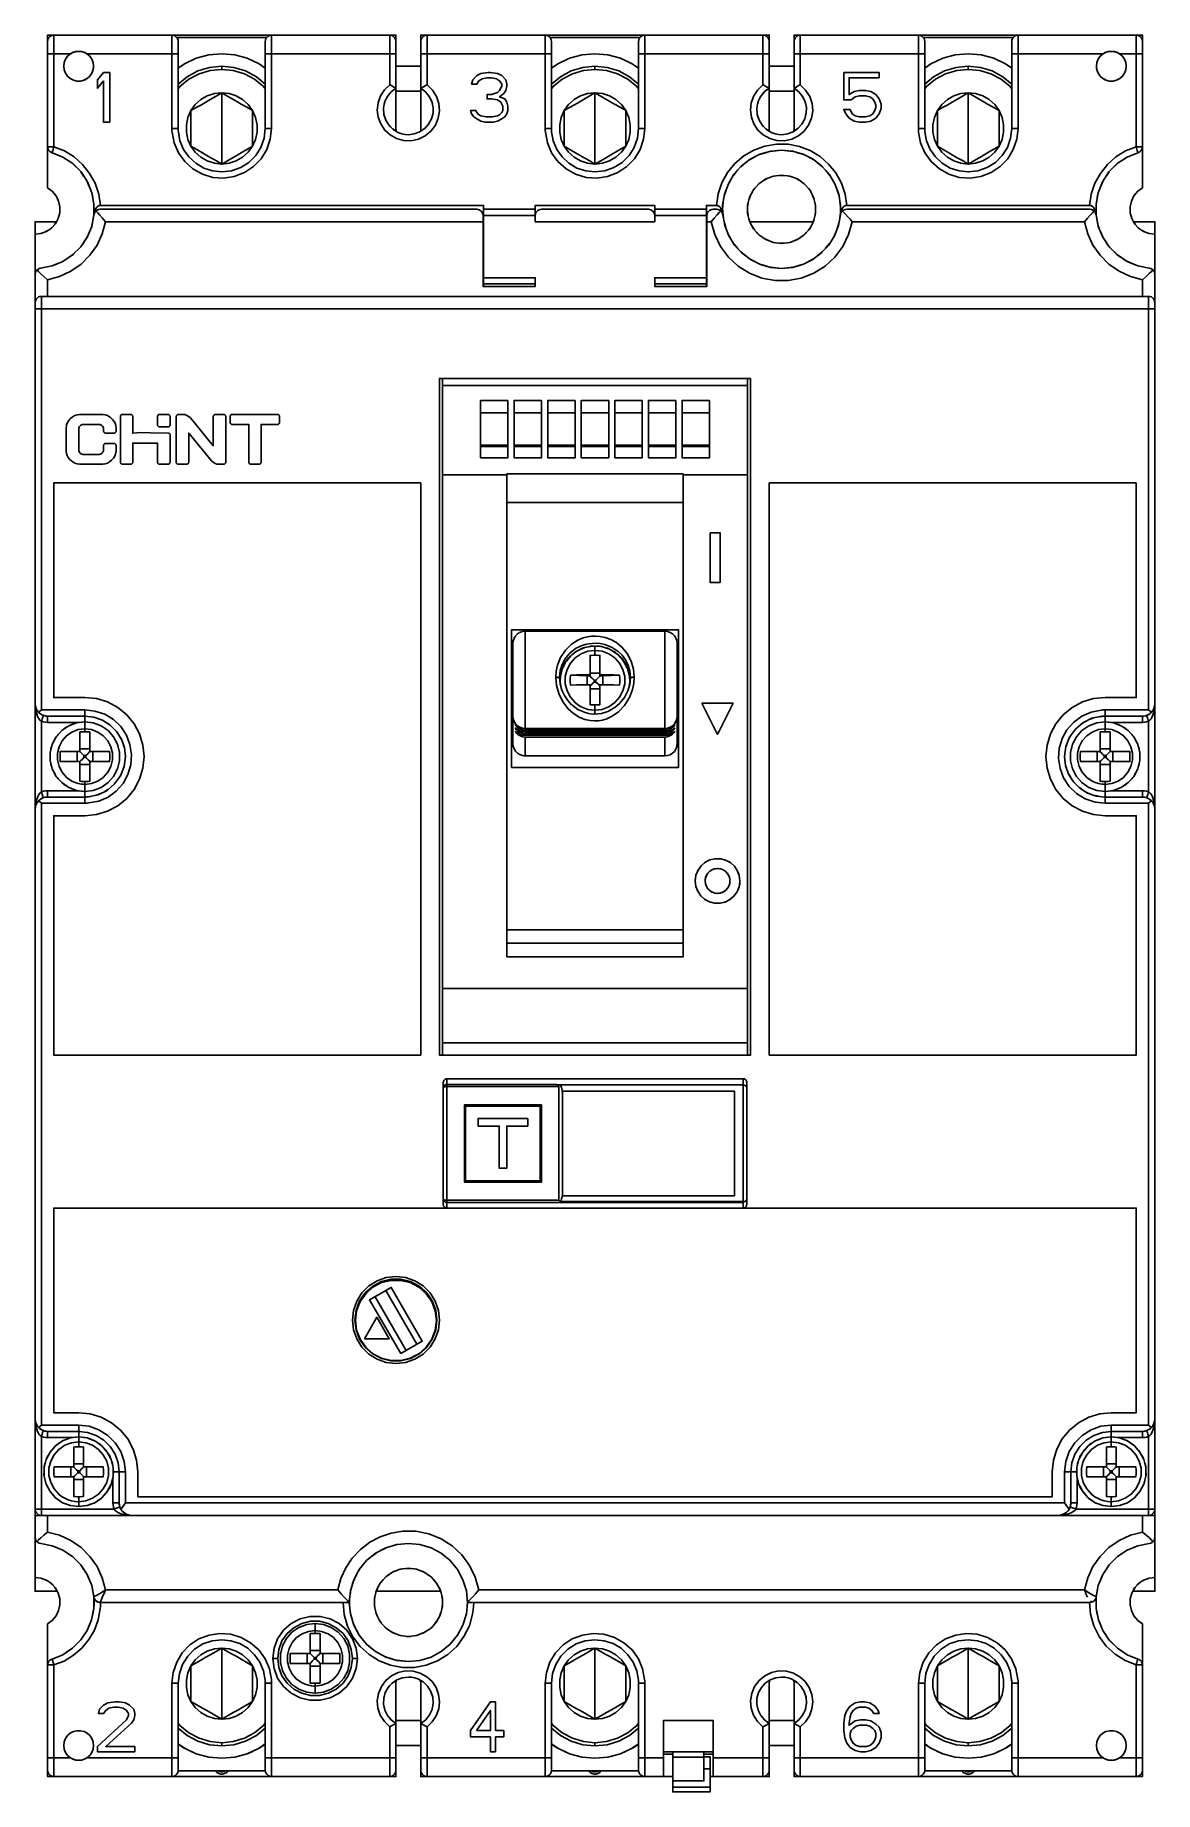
# Model space of a CAD drawing. Header units: millimetres. Extents: x 0 to 90, y 0 to 141.
import ezdxf

# ---------------------------------------------------------------- set-up
doc = ezdxf.new("R2010")
doc.units = ezdxf.units.MM

# ---------------------------------------------------------------- blocks, each defined once
blk = doc.blocks.new('CHINT_bcb3aa72183f55a4a0c427333044423c_FACE_0')
at = {"color": 7, "linetype": 'CONTINUOUS', "true_color": 0x40d9ff}
for p, q in [((1.05, 140.95), (1.05, 140.95)), ((1.19, 141.12), (1.19, 141.12)), ((3.06, 139.85), (2.83, 139.73)), ((3.32, 139.91), (3.13, 139.87)), ((3.59, 139.92), (3.41, 139.92)), ((3.5, 139.93), (3.5, 139.92)), ((3.88, 139.86), (3.69, 139.91)), ((4.18, 139.72), (3.94, 139.85)), ((11.4, 141.03), (18.6, 141.03)), ((28.61, 141.22), (28.61, 141.22)), ((28.72, 141.18), (28.72, 141.18)), ((28.81, 141.12), (28.81, 141.12)), ((28.89, 141.04), (28.89, 141.04)), ((28.95, 140.95), (28.95, 140.95)), ((41.4, 141.03), (48.6, 141.03)), ((58.61, 141.22), (58.61, 141.22)), ((58.72, 141.18), (58.72, 141.18)), ((58.81, 141.12), (58.81, 141.12)), ((58.89, 141.04), (58.89, 141.04)), ((58.95, 140.95), (58.95, 140.95)), ((71.4, 141.03), (78.6, 141.03)), ((86.06, 139.85), (85.82, 139.72)), ((86.31, 139.91), (86.12, 139.86)), ((86.59, 139.92), (86.41, 139.92)), ((86.5, 139.93), (86.5, 139.92)), ((86.87, 139.87), (86.68, 139.91)), ((87.17, 139.73), (86.94, 139.85)), ((88.61, 141.22), (88.61, 141.22)), ((88.72, 141.18), (88.72, 141.18)), ((88.81, 141.12), (88.81, 141.12)), ((88.89, 141.04), (88.89, 141.04)), ((88.95, 140.95), (88.95, 140.95)), ((1, 139.73), (1, 132.26)), ((2.33, 138.45), (2.37, 138.36)), ((2.37, 139.12), (2.34, 139.02)), ((2.51, 139.39), (2.44, 139.3)), ((2.7, 139.62), (2.61, 139.53)), ((3, 139.82), (3, 139.81)), ((4.39, 139.53), (4.29, 139.62)), ((4.56, 139.29), (4.49, 139.4)), ((4.5, 139.38), (4.5, 139.38)), ((4.66, 139.02), (4.62, 139.14)), ((4.66, 138.44), (4.68, 138.59)), ((4.7, 138.73), (4.69, 138.85)), ((11.5, 133.73), (11.5, 139.73)), ((15, 138.48), (15, 138.73)), ((18.5, 139.73), (18.5, 133.73)), ((29, 136.96), (29, 139.73)), ((31, 138.73), (29, 138.73)), ((31, 139.73), (31, 136.96)), ((41.5, 133.73), (41.5, 139.73)), ((45, 138.48), (45, 138.73)), ((48.5, 139.73), (48.5, 133.73)), ((59, 136.96), (59, 139.73)), ((61, 138.73), (59, 138.73)), ((61, 139.73), (61, 136.96)), ((71.5, 133.73), (71.5, 139.73)), ((75, 138.48), (75, 138.73)), ((78.5, 139.73), (78.5, 133.73)), ((85.31, 138.85), (85.3, 138.73)), ((85.32, 138.59), (85.34, 138.44)), ((85.38, 139.14), (85.34, 139.02)), ((85.51, 139.4), (85.44, 139.29)), ((85.5, 139.38), (85.5, 139.38)), ((85.71, 139.62), (85.61, 139.53)), ((87, 139.82), (87, 139.81)), ((87.39, 139.53), (87.3, 139.62)), ((87.56, 139.3), (87.49, 139.39)), ((87.66, 139.02), (87.63, 139.12)), ((87.63, 138.36), (87.67, 138.45)), ((89, 132.26), (89, 139.73)), ((2.44, 138.18), (2.5, 138.09)), ((2.6, 137.94), (2.69, 137.86)), ((2.81, 137.75), (2.94, 137.68)), ((3.06, 137.62), (3.21, 137.58)), ((3.34, 137.54), (3.49, 137.54)), ((3.63, 137.54), (3.78, 137.57)), ((3.92, 137.61), (4.05, 137.68)), ((4.17, 137.74), (4.29, 137.84)), ((4.39, 137.93), (4.48, 138.05)), ((4.4, 137.94), (4.4, 137.94)), ((4.56, 138.17), (4.61, 138.31)), ((85.39, 138.31), (85.44, 138.17)), ((85.52, 138.05), (85.61, 137.93)), ((85.6, 137.94), (85.6, 137.94)), ((85.71, 137.84), (85.83, 137.74)), ((85.95, 137.68), (86.08, 137.61)), ((86.22, 137.57), (86.37, 137.54)), ((86.51, 137.54), (86.66, 137.54)), ((86.79, 137.58), (86.94, 137.62)), ((87.06, 137.68), (87.19, 137.75)), ((87.32, 137.86), (87.4, 137.94)), ((87.5, 138.09), (87.56, 138.18)), ((28.06, 135.67), (28.11, 135.87)), ((28.23, 136.13), (28.31, 136.3)), ((28.51, 136.55), (28.62, 136.67)), ((31, 136.73), (29, 136.73)), ((31.38, 136.68), (31.48, 136.56)), ((31.68, 136.32), (31.76, 136.15)), ((31.89, 135.9), (31.93, 135.7)), ((58.06, 135.67), (58.11, 135.87)), ((58.23, 136.13), (58.31, 136.3)), ((58.51, 136.55), (58.62, 136.67)), ((61, 136.73), (59, 136.73)), ((61.38, 136.68), (61.48, 136.56)), ((61.68, 136.32), (61.76, 136.15)), ((61.89, 135.9), (61.93, 135.7)), ((28.01, 135.19), (28.01, 135.4)), ((28.08, 134.71), (28.03, 134.92)), ((28.27, 134.26), (28.17, 134.46)), ((31.86, 134.51), (31.76, 134.31)), ((31.98, 134.96), (31.93, 134.76)), ((31.99, 135.44), (31.99, 135.23)), ((58.01, 135.19), (58.01, 135.4)), ((58.08, 134.71), (58.03, 134.92)), ((58.27, 134.26), (58.17, 134.46)), ((61.86, 134.51), (61.76, 134.31)), ((61.98, 134.96), (61.93, 134.76)), ((61.99, 135.44), (61.99, 135.23)), ((28.55, 133.87), (28.4, 134.04)), ((28.92, 133.57), (28.74, 133.69)), ((31.33, 133.74), (31.15, 133.61)), ((31.64, 134.09), (31.5, 133.93)), ((58.55, 133.87), (58.4, 134.04)), ((58.92, 133.57), (58.74, 133.69)), ((61.33, 133.74), (61.15, 133.61)), ((61.64, 134.09), (61.5, 133.93)), ((2.52, 131.23), (2.22, 131.43)), ((57.9, 131.47), (57.42, 131.21)), ((58.8, 131.81), (58.22, 131.63)), ((61.78, 131.63), (61.2, 131.81)), ((62.58, 131.21), (62.1, 131.47)), ((87.77, 131.43), (87.51, 131.25)), ((3.29, 130.63), (3.01, 130.91)), ((3.9, 129.9), (3.67, 130.24)), ((56.44, 130.34), (56.12, 129.95)), ((57.11, 130.97), (56.71, 130.64)), ((59.83, 129.96), (60.17, 129.96)), ((63.29, 130.64), (62.89, 130.97)), ((63.88, 129.95), (63.56, 130.34)), ((86.33, 130.24), (86.1, 129.91)), ((86.99, 130.91), (86.72, 130.64)), ((4.35, 129.07), (4.19, 129.46)), ((4.63, 128.17), (4.55, 128.59)), ((55.53, 128.77), (55.38, 128.3)), ((55.5, 128.68), (55.5, 128.7)), ((55.91, 129.6), (55.67, 129.16)), ((57.66, 128.65), (57.85, 128.92)), ((58.07, 129.17), (58.31, 129.39)), ((58.59, 129.57), (58.88, 129.73)), ((59.19, 129.84), (59.51, 129.92)), ((60.49, 129.92), (60.81, 129.84)), ((61.12, 129.73), (61.41, 129.57)), ((61.69, 129.39), (61.93, 129.17)), ((62.15, 128.92), (62.34, 128.65)), ((64.33, 129.16), (64.09, 129.6)), ((64.62, 128.3), (64.47, 128.77)), ((64.5, 128.7), (64.5, 128.68)), ((85.45, 128.59), (85.37, 128.17)), ((85.81, 129.46), (85.65, 129.07)), ((4.73, 127.23), (4.73, 127.67)), ((55.31, 127.89), (55.27, 127.4)), ((57.27, 127.4), (57.31, 127.73)), ((57.39, 128.05), (57.51, 128.35)), ((62.49, 128.35), (62.61, 128.05)), ((62.69, 127.73), (62.73, 127.4)), ((64.73, 127.4), (64.69, 127.89)), ((84.76, 127.54), (65.24, 127.54)), ((85.27, 127.67), (85.27, 127.23)), ((1.25, 125.68), (1.38, 125.8)), ((1.56, 126), (1.67, 126.15)), ((4.52, 125.79), (4.57, 125.95)), ((4.56, 125.94), (4.63, 126.29)), ((4.62, 126.23), (4.62, 126.23)), ((5.66, 126.23), (36, 126.23)), ((54, 126.23), (54.34, 126.23)), ((55.28, 126.98), (55.32, 126.53)), ((55.4, 126.13), (55.54, 125.65)), ((55.51, 125.73), (55.43, 125.96)), ((57.31, 126.74), (57.27, 127.07)), ((57.51, 126.11), (57.39, 126.42)), ((62.54, 126.23), (57.46, 126.23)), ((57.61, 125.92), (57.66, 125.81)), ((57.85, 125.55), (57.66, 125.82)), ((62.34, 125.82), (62.15, 125.55)), ((62.34, 125.81), (62.39, 125.92)), ((62.61, 126.42), (62.49, 126.11)), ((62.73, 127.07), (62.69, 126.74)), ((64.46, 125.65), (64.6, 126.12)), ((64.61, 126.14), (64.56, 125.9)), ((64.68, 126.53), (64.72, 126.98)), ((65.66, 126.23), (84.34, 126.23)), ((85.37, 126.29), (85.45, 125.9)), ((85.38, 126.23), (85.38, 126.23)), ((85.44, 125.9), (85.53, 125.68)), ((88.33, 126.15), (88.44, 126)), ((88.62, 125.8), (88.75, 125.68)), ((0, 122.01), (0, 125.23)), ((0.45, 125.29), (0.58, 125.33)), ((0.87, 125.44), (1.02, 125.52)), ((3.67, 124.22), (3.91, 124.57)), ((4.17, 124.96), (4.27, 125.19)), ((4.27, 125.18), (4.36, 125.4)), ((55.69, 125.27), (55.91, 124.86)), ((55.93, 124.82), (55.72, 125.19)), ((56.14, 124.49), (56.4, 124.16)), ((56.49, 124.07), (56.16, 124.45)), ((57.99, 125.38), (58.07, 125.29)), ((58.31, 125.08), (58.07, 125.3)), ((58.51, 124.94), (58.59, 124.89)), ((58.88, 124.74), (58.59, 124.89)), ((59.14, 124.64), (59.19, 124.62)), ((59.51, 124.54), (59.19, 124.62)), ((60.17, 124.5), (59.83, 124.5)), ((60.81, 124.62), (60.49, 124.54)), ((60.81, 124.62), (60.86, 124.64)), ((61.41, 124.89), (61.12, 124.74)), ((61.41, 124.89), (61.49, 124.94)), ((61.93, 125.3), (61.69, 125.08)), ((61.93, 125.29), (62.01, 125.38)), ((63.54, 124.1), (63.86, 124.49)), ((63.8, 124.39), (63.57, 124.13)), ((64.08, 124.83), (64.31, 125.27)), ((64.31, 125.27), (64.24, 125.1)), ((85.65, 125.39), (85.78, 125.06)), ((85.78, 125.06), (85.86, 124.92)), ((86.09, 124.57), (86.33, 124.22)), ((88.98, 125.52), (89.13, 125.44)), ((89.42, 125.33), (89.55, 125.29)), ((90, 122.01), (90, 125.23)), ((2.18, 123.02), (2.64, 123.31)), ((2.99, 123.54), (3.06, 123.61)), ((3.05, 123.6), (3.31, 123.86)), ((3.66, 124.21), (3.68, 124.22)), ((56.73, 123.8), (56.99, 123.59)), ((57.23, 123.4), (56.75, 123.78)), ((57.43, 123.24), (57.75, 123.08)), ((58.3, 122.8), (57.47, 123.22)), ((62.53, 123.22), (61.71, 122.8)), ((62.26, 123.08), (62.57, 123.24)), ((62.87, 123.47), (63.27, 123.8)), ((63.22, 123.75), (62.89, 123.49)), ((86.32, 124.23), (86.4, 124.15)), ((86.7, 123.85), (86.95, 123.59)), ((86.95, 123.59), (87.24, 123.39)), ((87.43, 123.26), (87.7, 123.09)), ((87.7, 123.09), (88.18, 122.87)), ((1, 120.23), (1, 121.57)), ((1.34, 122.68), (1.65, 122.8)), ((1.65, 122.8), (1.73, 122.83)), ((58.25, 122.82), (58.8, 122.66)), ((59.14, 122.56), (58.74, 122.67)), ((61.46, 122.73), (60.87, 122.56)), ((61.21, 122.66), (61.76, 122.83)), ((88.29, 122.83), (88.59, 122.7)), ((88.59, 122.7), (88.71, 122.67)), ((89, 121.57), (89, 120.23)), ((36.05, 121.03), (36.05, 121.23)), ((36.05, 121.23), (40.2, 121.23)), ((49.8, 121.23), (53.95, 121.23)), ((53.95, 121.23), (53.95, 121.03)), ((32.75, 113.06), (32.75, 113.63)), ((32.75, 113.06), (57.25, 113.06)), ((32.75, 113.06), (32.75, 60.22)), ((57.25, 113.63), (57.25, 113.06)), ((57.25, 60.22), (57.25, 113.06)), ((7.69, 110.73), (7.02, 110.73)), ((19.49, 110.73), (15.84, 110.73)), ((38, 110.86), (35.8, 110.86)), ((40.7, 110.86), (38.5, 110.86)), ((43.4, 110.86), (41.2, 110.86)), ((46.1, 110.86), (43.9, 110.86)), ((48.8, 110.86), (46.6, 110.86)), ((51.5, 110.86), (49.3, 110.86)), ((54.2, 110.86), (52, 110.86)), ((3.5, 109.59), (3.51, 109.65)), ((3.51, 109.66), (3.52, 109.69)), ((3.53, 109.72), (3.55, 109.74)), ((3.57, 109.77), (3.59, 109.8)), ((3.61, 109.82), (3.64, 109.84)), ((3.66, 109.87), (3.69, 109.88)), ((3.72, 109.9), (3.74, 109.91)), ((3.78, 109.92), (3.79, 109.93)), ((3.51, 107.81), (3.51, 107.82)), ((3.53, 107.75), (3.52, 107.78)), ((3.57, 107.69), (3.55, 107.72)), ((3.61, 107.64), (3.59, 107.67)), ((3.66, 107.6), (3.63, 107.62)), ((3.72, 107.57), (3.69, 107.58)), ((3.78, 107.54), (3.74, 107.55)), ((3.84, 107.53), (3.79, 107.54)), ((6.34, 108.41), (5.67, 108.41)), ((35.8, 108.26), (38, 108.26)), ((38, 108.16), (35.8, 108.16)), ((38.5, 108.26), (40.7, 108.26)), ((40.7, 108.16), (38.5, 108.16)), ((41.2, 108.26), (43.4, 108.26)), ((43.4, 108.16), (41.2, 108.16)), ((43.9, 108.26), (46.1, 108.26)), ((46.1, 108.16), (43.9, 108.16)), ((46.6, 108.26), (48.8, 108.26)), ((48.8, 108.16), (46.6, 108.16)), ((49.3, 108.26), (51.5, 108.26)), ((51.5, 108.16), (49.3, 108.16)), ((52, 108.26), (54.2, 108.26)), ((54.2, 108.16), (52, 108.16)), ((11.5, 106.73), (12.17, 106.73)), ((52.1, 103.67), (37.9, 103.67)), ((39.18, 93.3), (39.17, 93.29)), ((50.6, 93.32), (50.8, 93.3)), ((51.03, 93.22), (50.82, 93.3)), ((51.22, 93.1), (51.04, 93.22)), ((38.3, 92.99), (38.3, 91.87)), ((38.3, 84.28), (38.3, 91.87)), ((38.3, 91.87), (38.4, 91.87)), ((38.94, 93.21), (38.78, 93.1)), ((51.6, 91.87), (51.7, 91.87)), ((51.7, 91.87), (51.7, 92.99)), ((51.7, 91.87), (51.7, 84.28)), ((42.15, 89.59), (42.2, 89.08)), ((42.2, 89.32), (42.22, 88.99)), ((42.2, 89.07), (42.33, 88.58)), ((44.58, 89.81), (44.58, 89.7)), ((45.4, 89.94), (44.6, 89.94)), ((45.42, 89.7), (45.42, 89.81)), ((47.78, 89.66), (47.62, 90.31)), ((47.65, 88.53), (47.79, 89.02)), ((47.8, 89.32), (47.78, 89.66)), ((47.79, 89.02), (47.84, 89.3)), ((47.84, 89.3), (47.85, 89.59)), ((42.33, 88.58), (42.54, 88.14)), ((42.54, 88.13), (42.81, 87.74)), ((42.82, 87.73), (43.12, 87.4)), ((44.6, 88.68), (45.4, 88.68)), ((44.6, 87.65), (44.6, 88.44)), ((47, 87.53), (47.37, 87.98)), ((47.37, 87.98), (47.65, 88.52)), ((0.64, 86.55), (0.67, 86.54)), ((1, 86.48), (4, 86.48)), ((4.81, 86.37), (4.49, 86.43)), ((5.48, 86.12), (5.18, 86.24)), ((43.13, 87.4), (43.62, 87.03)), ((43.63, 87.03), (44.2, 86.77)), ((44.22, 86.77), (44.59, 86.68)), ((44.61, 86.68), (44.91, 86.65)), ((44.92, 86.65), (45.23, 86.66)), ((45.23, 86.66), (45.52, 86.7)), ((45.52, 86.7), (45.79, 86.77)), ((45.8, 86.77), (46.11, 86.89)), ((46.12, 86.9), (46.55, 87.14)), ((46.57, 87.15), (47, 87.52)), ((85.1, 86.34), (84.79, 86.23)), ((89.33, 86.54), (89.29, 86.53)), ((0.5, 80.4), (0.5, 86.07)), ((1, 85.98), (3.47, 85.98)), ((2.28, 85.43), (2.29, 85.43)), ((2.89, 85.78), (2.91, 85.81)), ((3.47, 85.98), (3.4, 85.96)), ((4, 86.03), (3.47, 85.98)), ((6.07, 85.73), (5.81, 85.91)), ((6.57, 85.22), (6.36, 85.44)), ((6.37, 85.43), (6.37, 85.43)), ((6.94, 84.61), (6.79, 84.86)), ((83.28, 84.97), (83.12, 84.71)), ((83.77, 85.57), (83.55, 85.35)), ((83.61, 85.43), (83.63, 85.43)), ((84.39, 86.04), (84.11, 85.86)), ((86.53, 85.98), (86, 86.03)), ((86.6, 85.96), (86.53, 85.98)), ((86.53, 85.98), (89, 85.98)), ((87.11, 85.78), (87.09, 85.81)), ((88, 85.17), (88, 85.17)), ((89.5, 86.07), (89.5, 80.4)), ((3.37, 83.63), (3.37, 82.83)), ((4.4, 83.86), (3.6, 83.86)), ((4.4, 84.72), (4.4, 83.92)), ((4.63, 82.83), (4.63, 83.63)), ((7.17, 83.94), (7.1, 84.16)), ((38.4, 84.28), (38.3, 84.28)), ((38.3, 84.15), (38.3, 84.28)), ((38.3, 84.15), (38.3, 82.81)), ((38.42, 84.15), (38.3, 84.15)), ((51.7, 84.15), (51.59, 84.15)), ((51.7, 84.28), (51.6, 84.28)), ((51.7, 84.28), (51.7, 84.15)), ((51.7, 82.81), (51.7, 84.15)), ((82.93, 84.23), (82.84, 83.99)), ((85.37, 83.63), (85.37, 82.83)), ((86.4, 83.86), (85.6, 83.86)), ((86.4, 84.72), (86.4, 83.92)), ((86.63, 82.83), (86.63, 83.63)), ((3.6, 82.6), (4.4, 82.6)), ((3.6, 81.49), (3.6, 82.27)), ((5.49, 82.83), (4.69, 82.83)), ((7.07, 82.23), (7.16, 82.47)), ((82.83, 82.52), (82.9, 82.3)), ((85.6, 82.6), (86.4, 82.6)), ((85.6, 81.49), (85.6, 82.27)), ((87.49, 82.83), (86.69, 82.83)), ((3.4, 80.51), (3.47, 80.48)), ((5.61, 80.43), (5.89, 80.6)), ((6.23, 80.89), (6.45, 81.12)), ((6.72, 81.5), (6.88, 81.75)), ((83.06, 81.85), (83.21, 81.61)), ((83.43, 81.25), (83.64, 81.02)), ((83.93, 80.74), (84.19, 80.56)), ((86.53, 80.48), (86.6, 80.51)), ((0.67, 79.93), (0.64, 79.92)), ((3.47, 80.48), (1, 80.48)), ((3.47, 80.48), (4, 80.43)), ((4.9, 80.13), (5.21, 80.23)), ((84.52, 80.35), (84.82, 80.22)), ((85.19, 80.09), (85.51, 80.04)), ((86, 80.43), (86.53, 80.48)), ((89, 79.98), (86, 79.98)), ((89, 80.48), (86.53, 80.48)), ((89.36, 79.91), (89.33, 79.93)), ((54.33, 74.95), (54.22, 74.92)), ((54.76, 75.02), (54.61, 75.01)), ((55.16, 75), (55.01, 75.02)), ((55.5, 74.9), (55.41, 74.93)), ((55.55, 74.88), (55.51, 74.9)), ((53.14, 73.78), (53.1, 73.62)), ((53.32, 74.16), (53.24, 74.02)), ((53.56, 74.48), (53.47, 74.37)), ((53.87, 74.74), (53.8, 74.69)), ((55.9, 74.69), (55.79, 74.76)), ((56.22, 74.39), (56.2, 74.42)), ((56.55, 73.78), (56.44, 74.08)), ((53.15, 72.68), (53.26, 72.38)), ((56.13, 71.97), (56.22, 72.08)), ((56.38, 72.29), (56.45, 72.43)), ((56.55, 72.67), (56.6, 72.83)), ((53.8, 71.77), (53.91, 71.71)), ((54.15, 71.58), (54.29, 71.53)), ((54.53, 71.47), (54.68, 71.45)), ((54.94, 71.44), (55.08, 71.45)), ((55.38, 71.52), (55.47, 71.54)), ((55.82, 71.72), (55.9, 71.78)), ((37.9, 69.3), (52.1, 69.3)), ((52.1, 68.23), (37.9, 68.23)), ((57.25, 60.22), (32.75, 60.22)), ((32.75, 59.23), (32.75, 60.22)), ((57.25, 60.22), (57.25, 59.23)), ((32.8, 56.59), (32.8, 47.67)), ((33.1, 56.71), (42.1, 56.71)), ((42.1, 56.83), (56.9, 56.83)), ((57.2, 47.65), (57.2, 56.62)), ((36.55, 55.13), (36.83, 55.23)), ((36.9, 55.23), (36.66, 55.17)), ((38.54, 55.17), (38.3, 55.23)), ((38.37, 55.23), (38.65, 55.13)), ((42.4, 56.04), (42.4, 48.23)), ((34.5, 52.9), (34.6, 53.19)), ((34.6, 53.18), (34.57, 53.1)), ((37.3, 53.07), (37.3, 50.8)), ((37.9, 50.8), (37.9, 53.07)), ((40.6, 53.19), (40.7, 52.9)), ((40.63, 53.1), (40.6, 53.18)), ((34.6, 51.08), (34.5, 51.36)), ((34.57, 51.16), (34.6, 51.08)), ((40.7, 51.36), (40.6, 51.08)), ((40.6, 51.08), (40.63, 51.16)), ((36.83, 49.03), (36.55, 49.13)), ((36.66, 49.09), (36.9, 49.03)), ((38.3, 49.03), (38.54, 49.09)), ((38.65, 49.13), (38.37, 49.03)), ((29.82, 35.48), (27.32, 39.81)), ((28.18, 40.31), (30.68, 35.98)), ((0.64, 29.05), (0.67, 29.04)), ((1, 28.98), (3.5, 28.98)), ((1, 28.48), (2.97, 28.48)), ((2.97, 28.48), (2.9, 28.46)), ((3.5, 28.53), (2.97, 28.48)), ((86.5, 28.98), (89, 28.98)), ((87.03, 28.48), (86.5, 28.53)), ((87.1, 28.46), (87.03, 28.48)), ((87.03, 28.48), (89, 28.48)), ((89.33, 29.04), (89.29, 29.03)), ((3.9, 27.23), (3.9, 26.43)), ((86.9, 27.23), (86.9, 26.43)), ((2.87, 26.13), (2.87, 25.33)), ((3.9, 26.36), (3.1, 26.36)), ((4.13, 25.33), (4.13, 26.13)), ((6.75, 25.73), (6.75, 23.23)), ((83.25, 23.23), (83.25, 25.73)), ((85.87, 26.13), (85.87, 25.33)), ((86.9, 26.36), (86.1, 26.36)), ((87.13, 25.33), (87.13, 26.13)), ((3.1, 25.1), (3.9, 25.1)), ((3.1, 23.99), (3.1, 24.76)), ((5, 25.33), (4.2, 25.33)), ((6.17, 24.95), (6.25, 25.21)), ((6.25, 25.21), (6.26, 25.32)), ((6.25, 25.21), (6.25, 23.23)), ((83.74, 25.32), (83.75, 25.21)), ((83.75, 25.21), (83.83, 24.95)), ((83.75, 23.23), (83.75, 25.21)), ((86.1, 25.1), (86.9, 25.1)), ((86.1, 23.99), (86.1, 24.76)), ((88, 25.33), (87.2, 25.33)), ((2, 23.39), (2, 23.39)), ((6.81, 22.9), (6.82, 22.88)), ((83.18, 22.88), (83.19, 22.9)), ((88, 23.39), (88, 23.39)), ((1, 20.89), (1, 22.23)), ((89, 22.23), (89, 20.89)), ((1.66, 19.66), (1.37, 19.78)), ((29.09, 19.89), (28.8, 19.81)), ((88.63, 19.78), (88.34, 19.66)), ((2.54, 19.22), (2.23, 19.42)), ((3.29, 18.62), (3.01, 18.91)), ((26.69, 18.63), (26.42, 18.33)), ((27.4, 19.2), (27.1, 18.96)), ((28.21, 19.63), (27.89, 19.46)), ((86.99, 18.91), (86.71, 18.62)), ((87.77, 19.42), (87.46, 19.22)), ((0.6, 17.13), (0.46, 17.18)), ((1.04, 16.93), (0.89, 17.02)), ((3.9, 17.9), (3.67, 18.25)), ((4.35, 17.08), (4.19, 17.47)), ((25.66, 17.13), (25.52, 16.74)), ((26.1, 17.93), (25.89, 17.58)), ((27.97, 17.06), (27.83, 16.89)), ((28.07, 17.17), (28.31, 17.39)), ((28.49, 17.51), (28.29, 17.37)), ((28.59, 17.57), (28.88, 17.73)), ((29.13, 17.82), (28.86, 17.72)), ((29.19, 17.84), (29.51, 17.92)), ((29.84, 17.96), (29.5, 17.92)), ((29.83, 17.96), (30.17, 17.96)), ((30.5, 17.92), (30.16, 17.96)), ((30.49, 17.92), (30.81, 17.84)), ((31.14, 17.72), (30.87, 17.82)), ((31.12, 17.73), (31.41, 17.57)), ((31.71, 17.37), (31.51, 17.51)), ((31.69, 17.39), (31.93, 17.17)), ((32.17, 16.89), (32.03, 17.06)), ((85.81, 17.47), (85.65, 17.08)), ((86.33, 18.25), (86.1, 17.9)), ((89.11, 17.02), (88.96, 16.93)), ((89.54, 17.18), (89.4, 17.13)), ((1.41, 16.64), (1.27, 16.77)), ((1.69, 16.27), (1.59, 16.44)), ((4.63, 16.17), (4.55, 16.61)), ((4.73, 14.76), (4.73, 15.69)), ((24.34, 16.23), (5.66, 16.23)), ((25.37, 16.26), (25.31, 15.85)), ((25.35, 16.13), (25.34, 16.13)), ((27.27, 15.4), (27.31, 15.73)), ((27.39, 16.05), (27.51, 16.35)), ((27.42, 16.13), (32.58, 16.13)), ((27.58, 16.5), (27.49, 16.31)), ((27.66, 16.65), (27.85, 16.92)), ((32.15, 16.92), (32.34, 16.65)), ((32.51, 16.31), (32.42, 16.5)), ((32.49, 16.35), (32.61, 16.05)), ((32.69, 15.73), (32.73, 15.4)), ((84.34, 16.23), (35.66, 16.23)), ((85.27, 15.69), (85.27, 15.19)), ((85.45, 16.61), (85.37, 16.17)), ((88.41, 16.44), (88.31, 16.27)), ((88.73, 16.77), (88.59, 16.64)), ((4.63, 14.26), (4.73, 14.76)), ((4.79, 15.49), (4.79, 15.48)), ((5.23, 15.23), (25.25, 15.23)), ((25.26, 15.36), (25.28, 14.93)), ((25.33, 14.45), (25.43, 14.03)), ((27.31, 14.74), (27.27, 15.07)), ((27.51, 14.11), (27.39, 14.42)), ((32.61, 14.42), (32.49, 14.11)), ((32.73, 15.07), (32.69, 14.74)), ((36.23, 15.23), (36.23, 15.23)), ((36.25, 15.23), (36.25, 15.23)), ((44.25, 15.23), (44.25, 15.23)), ((45.06, 15.23), (45.06, 15.23)), ((53.75, 15.23), (53.75, 15.23)), ((56.01, 15.23), (56.01, 15.23)), ((58.25, 15.23), (58.25, 15.23)), ((58.51, 15.23), (58.51, 15.23)), ((58.81, 15.23), (58.81, 15.23)), ((61.19, 15.23), (61.19, 15.23)), ((61.49, 15.23), (61.49, 15.23)), ((61.75, 15.23), (61.75, 15.23)), ((63.99, 15.23), (63.99, 15.23)), ((84.88, 15.37), (84.89, 15.28)), ((85.27, 14.76), (85.37, 14.26)), ((3.89, 12.54), (4.18, 12.98)), ((4.34, 13.36), (4.54, 13.84)), ((25.57, 13.57), (25.74, 13.17)), ((25.6, 13.49), (25.6, 13.45)), ((27.85, 13.55), (27.66, 13.82)), ((28.31, 13.08), (28.07, 13.3)), ((28.88, 12.74), (28.59, 12.89)), ((31.41, 12.89), (31.12, 12.74)), ((31.93, 13.3), (31.69, 13.08)), ((32.34, 13.82), (32.15, 13.55)), ((85.46, 13.84), (85.66, 13.37)), ((85.82, 12.98), (86.11, 12.55)), ((2.48, 11.21), (3, 11.55)), ((2.8, 11.42), (2.8, 11.42)), ((3.26, 11.81), (3.66, 12.21)), ((3.43, 11.98), (3.43, 11.98)), ((22.9, 11.36), (22.1, 11.36)), ((22.9, 12.22), (22.9, 11.42)), ((26.03, 12.64), (26.35, 12.23)), ((26.61, 11.91), (27.02, 11.56)), ((27.34, 11.3), (27.83, 11.03)), ((29.51, 12.54), (29.19, 12.62)), ((30.17, 12.5), (29.83, 12.5)), ((30.81, 12.62), (30.49, 12.54)), ((86.34, 12.21), (86.72, 11.82)), ((86.57, 11.98), (86.57, 11.98)), ((87, 11.55), (87.48, 11.23)), ((87.2, 11.42), (87.2, 11.42)), ((1, 10.2), (1, 2.73)), ((1.36, 10.68), (2.22, 11.03)), ((21.87, 11.13), (21.87, 10.33)), ((22.1, 10.1), (22.9, 10.1)), ((23.13, 10.33), (23.13, 11.13)), ((23.99, 10.33), (23.19, 10.33)), ((28.16, 10.85), (28.76, 10.67)), ((29.06, 10.58), (30, 10.48)), ((89, 2.73), (89, 10.2)), ((11.5, 2.73), (11.5, 8.73)), ((18.5, 8.73), (18.5, 2.73)), ((22.1, 8.99), (22.1, 9.77)), ((28.36, 8.37), (28.5, 8.54)), ((28.67, 8.72), (28.85, 8.85)), ((41.5, 2.73), (41.5, 8.73)), ((48.5, 8.73), (48.5, 2.73)), ((61.08, 8.9), (61.26, 8.77)), ((61.45, 8.59), (61.6, 8.42)), ((71.5, 2.73), (71.5, 8.73)), ((78.5, 8.73), (78.5, 2.73)), ((28.01, 7.03), (28.01, 7.24)), ((28.02, 7.5), (28.07, 7.71)), ((28.14, 7.96), (28.24, 8.15)), ((61.73, 8.2), (61.83, 8.01)), ((61.92, 7.76), (61.97, 7.55)), ((61.99, 7.28), (61.99, 7.07)), ((28.11, 6.57), (28.07, 6.77)), ((28.32, 6.15), (28.24, 6.31)), ((28.62, 5.78), (28.52, 5.9)), ((29, 5.73), (31, 5.73)), ((61, 5.73), (59, 5.73)), ((61.49, 5.91), (61.38, 5.79)), ((61.77, 6.33), (61.69, 6.16)), ((61.94, 6.8), (61.89, 6.6)), ((29, 2.73), (29, 5.5)), ((31, 5.5), (31, 2.73)), ((59, 2.73), (59, 5.5)), ((61, 5.5), (61, 2.73)), ((2.34, 3.44), (2.37, 3.35)), ((2.44, 3.17), (2.51, 3.07)), ((2.61, 2.93), (2.7, 2.85)), ((4.3, 2.85), (4.39, 2.93)), ((4.49, 3.07), (4.56, 3.17)), ((4.63, 3.35), (4.66, 3.44)), ((12.58, 3.23), (12.58, 3.23)), ((15, 3.7), (15, 3.95)), ((17.42, 3.23), (17.42, 3.23)), ((29, 3.73), (31, 3.73)), ((42.58, 3.23), (42.58, 3.23)), ((45, 3.7), (45, 3.95)), ((47.42, 3.23), (47.42, 3.23)), ((54.5, 3.23), (50.5, 3.23)), ((51.25, 3.03), (50.5, 3.03)), ((51.25, 3.23), (51.25, 2.79)), ((54.5, 3.03), (53.75, 3.03)), ((61, 3.73), (59, 3.73)), ((72.58, 3.23), (72.58, 3.23)), ((75, 3.7), (75, 3.95)), ((77.42, 3.23), (77.42, 3.23)), ((85.34, 3.44), (85.37, 3.35)), ((85.44, 3.17), (85.51, 3.07)), ((85.61, 2.93), (85.7, 2.85)), ((87.3, 2.85), (87.39, 2.93)), ((87.49, 3.07), (87.56, 3.17)), ((87.63, 3.35), (87.66, 3.44)), ((1.05, 1.52), (1.05, 1.52)), ((1.11, 1.42), (1.11, 1.42)), ((2.83, 2.74), (3.06, 2.62)), ((3, 2.65), (3, 2.65)), ((3.13, 2.6), (3.32, 2.55)), ((3.41, 2.54), (3.59, 2.54)), ((3.5, 2.53), (3.5, 2.54)), ((3.68, 2.55), (3.87, 2.6)), ((3.94, 2.62), (4.17, 2.74)), ((18.5, 1.7), (11.5, 1.7)), ((28.95, 1.52), (28.95, 1.52)), ((48.5, 1.7), (41.5, 1.7)), ((58.95, 1.52), (58.95, 1.52)), ((78.5, 1.7), (71.5, 1.7)), ((85.83, 2.74), (86.06, 2.62)), ((86.13, 2.6), (86.32, 2.55)), ((86.41, 2.54), (86.59, 2.54)), ((86.5, 2.53), (86.5, 2.54)), ((86.68, 2.55), (86.87, 2.6)), ((86.94, 2.62), (87.17, 2.74)), ((87, 2.65), (87, 2.65)), ((1.19, 1.34), (1.19, 1.34)), ((1.28, 1.28), (1.28, 1.28)), ((28.81, 1.34), (28.81, 1.34)), ((49, 1.23), (50.5, 1.23)), ((50.5, 1.23), (51.25, 1.23)), ((54.25, 1.23), (54.5, 1.23)), ((54.5, 1.23), (58.5, 1.23)), ((58.81, 1.34), (58.81, 1.34))]:
    blk.add_line(p, q, dxfattribs=at)
for points in [[(1.5, 141.23), (1, 141.23), (1, 140.73), (1.01, 140.84)], [(1.28, 141.18), (1.39, 141.22), (1.5, 141.23)], [(1.5, 141.23), (11, 141.23), (19, 141.23), (28.5, 141.23)], [(1.5, 141.23), (1.5, 141.19), (1.5, 141.08), (1.5, 140.91), (1.5, 140.67), (1.5, 140.38), (1.5, 140.07), (1.5, 139.73)], [(11, 141.23), (11.11, 141.22), (11.22, 141.18), (11.31, 141.12), (11.39, 141.04), (11.45, 140.95), (11.49, 140.84), (11.5, 140.71), (11.5, 140.63), (11.5, 140.51), (11.5, 140.36), (11.5, 140.17), (11.5, 139.95), (11.5, 139.73)], [(11, 139.73), (11, 140.07), (11, 140.38), (11, 140.67), (11, 140.91), (11, 141.08), (11, 141.19), (11, 141.23)], [(18.5, 139.73), (18.5, 139.95), (18.5, 140.17), (18.5, 140.36), (18.5, 140.51), (18.5, 140.63), (18.5, 140.71), (18.5, 140.73), (18.51, 140.84), (18.55, 140.95), (18.61, 141.04), (18.69, 141.12), (18.78, 141.18), (18.89, 141.22), (19, 141.23)], [(19, 141.23), (19, 141.19), (19, 141.08), (19, 140.91), (19, 140.67), (19, 140.38), (19, 140.07), (19, 139.73)], [(28.5, 141.23), (28.61, 141.22), (28.72, 141.18), (28.81, 141.12), (28.89, 141.04), (28.95, 140.95), (28.99, 140.84), (29, 140.71), (29, 140.63), (29, 140.51), (29, 140.36), (29, 140.17), (29, 139.95), (29, 139.73)], [(28.99, 140.84), (29, 140.73), (29, 141.23), (28.5, 141.23)], [(28.5, 139.73), (28.5, 140.07), (28.5, 140.38), (28.5, 140.67), (28.5, 140.91), (28.5, 141.08), (28.5, 141.19), (28.5, 141.23)], [(31, 140.73), (31.01, 140.84), (31.05, 140.95), (31.11, 141.04), (31.19, 141.12), (31.28, 141.18), (31.39, 141.22), (31.5, 141.23)], [(31.5, 141.23), (31, 141.23), (31, 140.73)], [(58.5, 141.23), (49, 141.23), (41, 141.23), (31.5, 141.23)], [(31.5, 141.23), (31.5, 141.19), (31.5, 141.08), (31.5, 140.91), (31.5, 140.67), (31.5, 140.38), (31.5, 140.07), (31.5, 139.73)], [(41, 141.23), (41.11, 141.22), (41.22, 141.18), (41.31, 141.12), (41.39, 141.04), (41.45, 140.95), (41.49, 140.84), (41.5, 140.71), (41.5, 140.63), (41.5, 140.51), (41.5, 140.36), (41.5, 140.17), (41.5, 139.95), (41.5, 139.73)], [(41, 139.73), (41, 140.07), (41, 140.38), (41, 140.67), (41, 140.91), (41, 141.08), (41, 141.19), (41, 141.23)], [(48.5, 139.73), (48.5, 139.95), (48.5, 140.17), (48.5, 140.36), (48.5, 140.51), (48.5, 140.63), (48.5, 140.71), (48.5, 140.73), (48.51, 140.84), (48.55, 140.95), (48.61, 141.04), (48.69, 141.12), (48.78, 141.18), (48.89, 141.22), (49, 141.23)], [(49, 141.23), (49, 141.19), (49, 141.08), (49, 140.91), (49, 140.67), (49, 140.38), (49, 140.07), (49, 139.73)], [(59, 139.73), (59, 139.95), (59, 140.17), (59, 140.36), (59, 140.51), (59, 140.63), (59, 140.71), (58.99, 140.84), (58.95, 140.95), (58.89, 141.04), (58.81, 141.12), (58.72, 141.18), (58.61, 141.22), (58.5, 141.23)], [(58.5, 141.23), (59, 141.23), (59, 140.73), (58.99, 140.84)], [(58.5, 139.73), (58.5, 140.07), (58.5, 140.38), (58.5, 140.67), (58.5, 140.91), (58.5, 141.08), (58.5, 141.19), (58.5, 141.23)], [(61, 140.73), (61.01, 140.84), (61.05, 140.95), (61.11, 141.04), (61.19, 141.12), (61.28, 141.18), (61.39, 141.22), (61.5, 141.23)], [(61.5, 141.23), (61, 141.23), (61, 140.73)], [(61.5, 141.23), (71, 141.23), (79, 141.23), (88.5, 141.23)], [(61.5, 141.23), (61.5, 141.19), (61.5, 141.08), (61.5, 140.91), (61.5, 140.67), (61.5, 140.38), (61.5, 140.07), (61.5, 139.73)], [(71, 141.23), (71.11, 141.22), (71.22, 141.18), (71.31, 141.12), (71.39, 141.04), (71.45, 140.95), (71.49, 140.84), (71.5, 140.71), (71.5, 140.63), (71.5, 140.51), (71.5, 140.36), (71.5, 140.17), (71.5, 139.95), (71.5, 139.73)], [(71, 139.73), (71, 140.07), (71, 140.38), (71, 140.67), (71, 140.91), (71, 141.08), (71, 141.19), (71, 141.23)], [(78.5, 139.73), (78.5, 139.95), (78.5, 140.17), (78.5, 140.36), (78.5, 140.51), (78.5, 140.63), (78.5, 140.71), (78.51, 140.84), (78.55, 140.95), (78.61, 141.04), (78.69, 141.12), (78.78, 141.18), (78.89, 141.22), (79, 141.23)], [(79, 141.23), (79, 141.19), (79, 141.08), (79, 140.91), (79, 140.67), (79, 140.38), (79, 140.07), (79, 139.73)], [(1, 139.73), (1, 139.95), (1, 140.17), (1, 140.36), (1, 140.51), (1, 140.63), (1, 140.71), (1.01, 140.84), (1.05, 140.95), (1.11, 141.04)], [(1.19, 141.12), (1.11, 141.04), (1.11, 141.04)], [(1.19, 141.12), (1.28, 141.18), (1.28, 141.18)], [(2.84, 139.73), (3.04, 139.84), (3.27, 139.91), (3.5, 139.93), (3.73, 139.91), (3.96, 139.84), (4.16, 139.73)], [(31, 140.73), (31, 140.71), (31, 140.63), (31, 140.51), (31, 140.36), (31, 140.17), (31, 139.95), (31, 139.73)], [(61, 140.73), (61, 140.71), (61, 140.63), (61, 140.51), (61, 140.36), (61, 140.17), (61, 139.95), (61, 139.73)], [(85.84, 139.73), (86.04, 139.84), (86.27, 139.91), (86.5, 139.93), (86.73, 139.91), (86.96, 139.84), (87.16, 139.73)], [(89, 139.73), (89, 139.95), (89, 140.17), (89, 140.36), (89, 140.51), (89, 140.63), (89, 140.71), (88.99, 140.84), (88.95, 140.95), (88.89, 141.04), (88.81, 141.12), (88.72, 141.18), (88.61, 141.22), (88.5, 141.23)], [(88.5, 141.23), (89, 141.23), (89, 140.73), (88.99, 140.84)], [(88.5, 139.73), (88.5, 140.07), (88.5, 140.38), (88.5, 140.67), (88.5, 140.91), (88.5, 141.08), (88.5, 141.19), (88.5, 141.23)], [(1.5, 139.73), (1.39, 139.73), (1.28, 139.73), (1.19, 139.73), (1.11, 139.73), (1.05, 139.73), (1.01, 139.73), (1, 139.73)], [(2.84, 139.73), (1.5, 139.73), (1.5, 132.26)], [(4.16, 139.73), (4.39, 139.54), (4.56, 139.3), (4.66, 139.02), (4.7, 138.73), (4.67, 138.45), (4.56, 138.17), (4.4, 137.94), (4.18, 137.74), (3.93, 137.61), (3.64, 137.54), (3.36, 137.54), (3.07, 137.61), (2.82, 137.74), (2.6, 137.94), (2.44, 138.17), (2.33, 138.45), (2.3, 138.73), (2.34, 139.02), (2.44, 139.3), (2.61, 139.54), (2.84, 139.73)], [(11, 133.73), (11, 139.73), (4.16, 139.73)], [(11.5, 139.73), (11.49, 139.73), (11.45, 139.73), (11.39, 139.73), (11.31, 139.73), (11.22, 139.73), (11.11, 139.73), (11, 139.73)], [(18.5, 138.58), (18, 138.93), (17.05, 139.37), (16.04, 139.64), (15, 139.73), (13.96, 139.64), (12.95, 139.37), (12, 138.93), (11.5, 138.58)], [(11.5, 137.3), (12.22, 137.89), (13.09, 138.35), (14.02, 138.64), (15, 138.73)], [(11.5, 136.92), (11.64, 137.09), (12.36, 137.68), (13.18, 138.12), (14.07, 138.39), (15, 138.48)], [(15, 138.73), (15.98, 138.64), (16.91, 138.35), (17.78, 137.89), (18.5, 137.3)], [(15, 138.48), (15.93, 138.39), (16.82, 138.12), (17.64, 137.68), (18.36, 137.09), (18.5, 136.92)], [(19, 139.73), (18.89, 139.73), (18.78, 139.73), (18.69, 139.73), (18.61, 139.73), (18.55, 139.73), (18.51, 139.73), (18.5, 139.73)], [(28.5, 137.23), (28.5, 139.73), (19, 139.73), (19, 133.73)], [(29, 139.73), (28.99, 139.73), (28.95, 139.73), (28.89, 139.73), (28.81, 139.73), (28.72, 139.73), (28.61, 139.73), (28.5, 139.73)], [(31.5, 139.73), (31.39, 139.73), (31.28, 139.73), (31.19, 139.73), (31.11, 139.73), (31.05, 139.73), (31.01, 139.73), (31, 139.73)], [(41, 133.73), (41, 139.73), (31.5, 139.73), (31.5, 137.23)], [(41.5, 139.73), (41.49, 139.73), (41.45, 139.73), (41.39, 139.73), (41.31, 139.73), (41.22, 139.73), (41.11, 139.73), (41, 139.73)], [(48.5, 138.58), (48, 138.93), (47.05, 139.37), (46.04, 139.64), (45, 139.73), (43.96, 139.64), (42.95, 139.37), (42, 138.93), (41.5, 138.58)], [(41.5, 137.3), (42.22, 137.89), (43.09, 138.35), (44.02, 138.64), (45, 138.73)], [(41.5, 136.92), (41.64, 137.09), (42.36, 137.68), (43.18, 138.12), (44.07, 138.39), (45, 138.48)], [(45, 138.73), (45.98, 138.64), (46.91, 138.35), (47.78, 137.89), (48.5, 137.3)], [(45, 138.48), (45.93, 138.39), (46.82, 138.12), (47.64, 137.68), (48.36, 137.09), (48.5, 136.92)], [(49, 139.73), (48.89, 139.73), (48.78, 139.73), (48.69, 139.73), (48.61, 139.73), (48.55, 139.73), (48.51, 139.73), (48.5, 139.73)], [(58.5, 137.23), (58.5, 139.73), (49, 139.73), (49, 133.73)], [(59, 139.73), (58.99, 139.73), (58.95, 139.73), (58.89, 139.73), (58.81, 139.73), (58.72, 139.73), (58.61, 139.73), (58.5, 139.73)], [(61.5, 139.73), (61.39, 139.73), (61.28, 139.73), (61.19, 139.73), (61.11, 139.73), (61.05, 139.73), (61.01, 139.73), (61, 139.73)], [(71, 133.73), (71, 139.73), (61.5, 139.73), (61.5, 137.23)], [(71.5, 139.73), (71.49, 139.73), (71.45, 139.73), (71.39, 139.73), (71.31, 139.73), (71.22, 139.73), (71.11, 139.73), (71, 139.73)], [(78.5, 138.58), (78, 138.93), (77.05, 139.37), (76.04, 139.64), (75, 139.73), (73.96, 139.64), (72.95, 139.37), (72, 138.93), (71.5, 138.58)], [(71.5, 137.3), (72.22, 137.89), (73.09, 138.35), (74.02, 138.64), (75, 138.73)], [(71.5, 136.92), (71.64, 137.09), (72.36, 137.68), (73.18, 138.12), (74.07, 138.39), (75, 138.48)], [(75, 138.73), (75.98, 138.64), (76.91, 138.35), (77.78, 137.89), (78.5, 137.3)], [(75, 138.48), (75.93, 138.39), (76.82, 138.12), (77.64, 137.68), (78.36, 137.09), (78.5, 136.92)], [(79, 139.73), (78.89, 139.73), (78.78, 139.73), (78.69, 139.73), (78.61, 139.73), (78.55, 139.73), (78.51, 139.73), (78.5, 139.73)], [(85.84, 139.73), (79, 139.73), (79, 133.73)], [(87.16, 139.73), (87.39, 139.54), (87.56, 139.3), (87.66, 139.02), (87.7, 138.73), (87.67, 138.45), (87.56, 138.17), (87.4, 137.94), (87.18, 137.74), (86.93, 137.61), (86.64, 137.54), (86.36, 137.54), (86.07, 137.61), (85.82, 137.74), (85.6, 137.94), (85.44, 138.17), (85.33, 138.45), (85.3, 138.73), (85.34, 139.02), (85.44, 139.3), (85.61, 139.54), (85.84, 139.73)], [(88.5, 132.26), (88.5, 139.73), (87.16, 139.73)], [(87.7, 138.71), (87.7, 138.73), (87.69, 138.82)], [(89, 139.73), (88.99, 139.73), (88.95, 139.73), (88.89, 139.73), (88.81, 139.73), (88.72, 139.73), (88.61, 139.73), (88.5, 139.73)], [(5.5, 137.55), (5.5, 134.23), (6, 134.23), (6, 138.23), (5.5, 138.23), (5, 137.64), (5, 136.96), (5.5, 137.55)], [(31.5, 137.23), (31.93, 136.82), (32.26, 136.31), (32.45, 135.74), (32.5, 135.14), (32.4, 134.55), (32.17, 133.99), (31.81, 133.51), (31.35, 133.13), (30.81, 132.87), (30.22, 132.74), (29.62, 132.76), (29.04, 132.92), (28.53, 133.21), (28.1, 133.6), (27.78, 134.09), (27.57, 134.63), (27.5, 135.21), (27.56, 135.79), (27.76, 136.34), (28.08, 136.83), (28.5, 137.23)], [(29, 136.96), (28.99, 136.97), (28.97, 136.98), (28.92, 137.01), (28.84, 137.05), (28.74, 137.11), (28.63, 137.17), (28.5, 137.23)], [(31, 136.96), (31.01, 136.97), (31.03, 136.98), (31.08, 137.01), (31.16, 137.05), (31.26, 137.11), (31.37, 137.17), (31.5, 137.23)], [(37.17, 134.32), (37.5, 134.49), (37.75, 134.66), (37.92, 134.91), (38, 135.17), (38, 135.51), (37.92, 135.85), (37.75, 136.1), (37.33, 136.27), (37.67, 136.53), (37.83, 136.79), (37.92, 137.13), (37.92, 137.3), (37.83, 137.64), (37.5, 137.98), (37.17, 138.15), (36.58, 138.23), (36.42, 138.23), (35.83, 138.15), (35.5, 137.98), (35.17, 137.64), (35.08, 137.3), (35.5, 137.3), (35.67, 137.55), (35.92, 137.72), (36.33, 137.81), (36.67, 137.81), (37.08, 137.72), (37.33, 137.55), (37.5, 137.3), (37.5, 137.13), (37.33, 136.79), (37.17, 136.62), (36.67, 136.45), (36.33, 136.45), (36.33, 136.1), (36.67, 136.1), (37.17, 136.02), (37.42, 135.85), (37.58, 135.51), (37.58, 135.17), (37.5, 135), (37.33, 134.83), (37.17, 134.74), (36.75, 134.66), (36.25, 134.66), (35.83, 134.74), (35.67, 134.83), (35.5, 135), (35.42, 135.17), (35, 135.17), (35.08, 134.91), (35.25, 134.66), (35.5, 134.49), (35.83, 134.32), (36.17, 134.23), (36.83, 134.23), (37.17, 134.32)], [(61.5, 137.23), (61.93, 136.82), (62.26, 136.31), (62.45, 135.74), (62.5, 135.14), (62.4, 134.55), (62.17, 133.99), (61.81, 133.51), (61.35, 133.13), (60.81, 132.87), (60.22, 132.74), (59.62, 132.76), (59.04, 132.92), (58.53, 133.21), (58.1, 133.6), (57.78, 134.09), (57.57, 134.63), (57.5, 135.21), (57.56, 135.79), (57.76, 136.34), (58.08, 136.83), (58.5, 137.23)], [(59, 136.96), (58.99, 136.97), (58.97, 136.98), (58.92, 137.01), (58.84, 137.05), (58.74, 137.11), (58.63, 137.17), (58.5, 137.23)], [(61, 136.96), (61.01, 136.97), (61.03, 136.98), (61.08, 137.01), (61.16, 137.05), (61.26, 137.11), (61.37, 137.17), (61.5, 137.23)], [(65, 138.23), (65, 136.02), (65.58, 136.02), (65.92, 136.27), (66.25, 136.36), (66.75, 136.36), (67.08, 136.27), (67.33, 136.1), (67.5, 135.85), (67.58, 135.59), (67.58, 135.42), (67.5, 135.17), (67.33, 134.91), (67.08, 134.74), (66.75, 134.66), (66.25, 134.66), (65.92, 134.74), (65.67, 134.91), (65.5, 135.25), (65, 135.25), (65.17, 134.91), (65.42, 134.57), (65.83, 134.32), (66.25, 134.23), (66.75, 134.23), (67.17, 134.32), (67.58, 134.57), (67.83, 134.91), (68, 135.34), (68, 135.68), (67.83, 136.1), (67.58, 136.45), (67.17, 136.7), (66.75, 136.79), (66.25, 136.79), (65.83, 136.7), (65.42, 136.45), (65.42, 137.81), (67.83, 137.81), (67.83, 138.23), (65, 138.23)], [(15, 136.59), (14.54, 136.32), (14.08, 136.06), (13.72, 135.85), (13.36, 135.64), (12.94, 135.41), (12.52, 135.16)], [(15, 136.59), (14.41, 136.53), (13.84, 136.35), (13.32, 136.05), (12.87, 135.65), (12.52, 135.16)], [(17.48, 135.16), (17.01, 135.43), (16.56, 135.69), (16.2, 135.9), (15.83, 136.11), (15.42, 136.35), (15, 136.59)], [(17.48, 135.16), (17.13, 135.65), (16.68, 136.05), (16.16, 136.35), (15.59, 136.53), (15, 136.59)], [(15, 130.87), (15, 133.73), (15, 136.59)], [(29, 136.96), (28.61, 136.67), (28.3, 136.28), (28.09, 135.83), (28, 135.35), (28.04, 134.86), (28.19, 134.39), (28.45, 133.97), (28.81, 133.63), (29.23, 133.38), (29.48, 133.3), (29.74, 133.25), (30, 133.23), (30.47, 133.29), (30.92, 133.45), (31.31, 133.72), (31.63, 134.07), (31.86, 134.49), (31.98, 134.95), (31.99, 135.42), (31.89, 135.89), (31.68, 136.31), (31.38, 136.68), (31, 136.96)], [(29.03, 133.5), (29.01, 133.56), (29, 133.65), (29, 133.73), (29, 136.96)], [(31, 136.96), (31, 133.73), (31, 133.65), (30.99, 133.56), (30.97, 133.49)], [(45, 136.59), (44.54, 136.32), (44.08, 136.06), (43.72, 135.85), (43.36, 135.64), (42.94, 135.41), (42.52, 135.16)], [(45, 136.59), (44.41, 136.53), (43.84, 136.35), (43.32, 136.05), (42.87, 135.65), (42.52, 135.16)], [(47.48, 135.16), (47.01, 135.43), (46.56, 135.69), (46.2, 135.9), (45.83, 136.11), (45.42, 136.35), (45, 136.59)], [(47.48, 135.16), (47.13, 135.65), (46.68, 136.05), (46.16, 136.35), (45.59, 136.53), (45, 136.59)], [(45, 130.87), (45, 133.73), (45, 136.59)], [(59, 136.96), (58.61, 136.67), (58.3, 136.28), (58.09, 135.83), (58, 135.35), (58.04, 134.86), (58.19, 134.39), (58.45, 133.97), (58.81, 133.63), (59.23, 133.38), (59.48, 133.3), (59.74, 133.25), (60, 133.23), (60.47, 133.29), (60.92, 133.45), (61.31, 133.72), (61.63, 134.07), (61.86, 134.49), (61.98, 134.95), (61.99, 135.42), (61.89, 135.89), (61.68, 136.31), (61.38, 136.68), (61, 136.96)], [(59.03, 133.5), (59.01, 133.56), (59, 133.65), (59, 133.73), (59, 136.96)], [(61, 136.96), (61, 133.73), (61, 133.65), (60.99, 133.56), (60.97, 133.49)], [(75, 136.59), (74.54, 136.32), (74.08, 136.06), (73.72, 135.85), (73.36, 135.64), (72.94, 135.41), (72.52, 135.16)], [(75, 136.59), (74.41, 136.53), (73.84, 136.35), (73.32, 136.05), (72.87, 135.65), (72.52, 135.16)], [(77.48, 135.16), (77.01, 135.43), (76.56, 135.69), (76.2, 135.9), (75.83, 136.11), (75.42, 136.35), (75, 136.59)], [(77.48, 135.16), (77.13, 135.65), (76.68, 136.05), (76.16, 136.35), (75.59, 136.53), (75, 136.59)], [(75, 130.87), (75, 133.73), (75, 136.59)], [(12.52, 135.16), (12.28, 134.62), (12.16, 134.03), (12.16, 133.43), (12.28, 132.85), (12.52, 132.3)], [(12.52, 135.16), (12.52, 134.63), (12.52, 134.11), (12.52, 133.69), (12.52, 133.26), (12.52, 132.79), (12.52, 132.3)], [(17.48, 132.3), (17.48, 132.84), (17.48, 133.36), (17.48, 133.78), (17.48, 134.2), (17.48, 134.68), (17.48, 135.16)], [(17.48, 132.3), (17.72, 132.85), (17.84, 133.43), (17.84, 134.03), (17.72, 134.62), (17.48, 135.16)], [(42.52, 135.16), (42.28, 134.62), (42.16, 134.03), (42.16, 133.43), (42.28, 132.85), (42.52, 132.3)], [(42.52, 135.16), (42.52, 134.63), (42.52, 134.11), (42.52, 133.69), (42.52, 133.26), (42.52, 132.79), (42.52, 132.3)], [(47.48, 132.3), (47.48, 132.84), (47.48, 133.36), (47.48, 133.78), (47.48, 134.2), (47.48, 134.68), (47.48, 135.16)], [(47.48, 132.3), (47.72, 132.85), (47.84, 133.43), (47.84, 134.03), (47.72, 134.62), (47.48, 135.16)], [(72.52, 135.16), (72.28, 134.62), (72.16, 134.03), (72.16, 133.43), (72.28, 132.85), (72.52, 132.3)], [(72.52, 135.16), (72.52, 134.63), (72.52, 134.11), (72.52, 133.69), (72.52, 133.26), (72.52, 132.79), (72.52, 132.3)], [(77.48, 132.3), (77.48, 132.84), (77.48, 133.36), (77.48, 133.78), (77.48, 134.2), (77.48, 134.68), (77.48, 135.16)], [(77.48, 132.3), (77.72, 132.85), (77.84, 133.43), (77.84, 134.03), (77.72, 134.62), (77.48, 135.16)], [(11, 133.73), (11.11, 133.73), (11.22, 133.73), (11.31, 133.73), (11.39, 133.73), (11.45, 133.73), (11.49, 133.73), (11.5, 133.73)], [(19, 133.73), (18.9, 132.86), (18.62, 132.04), (18.17, 131.29), (17.56, 130.66), (16.83, 130.18), (16.01, 129.86), (15.15, 129.74), (14.28, 129.8), (13.44, 130.05), (12.68, 130.48), (12.02, 131.06), (11.51, 131.77), (11.17, 132.57), (11.01, 133.43), (11, 133.53), (11, 133.63), (11, 133.73)], [(11.5, 133.73), (11.5, 133.65), (11.5, 133.56), (11.51, 133.47), (11.64, 132.74), (11.93, 132.05), (12.36, 131.44), (12.91, 130.93), (13.55, 130.55), (14.26, 130.31), (15, 130.23), (15.78, 130.32), (16.52, 130.58), (17.18, 131), (17.74, 131.55), (18.15, 132.21), (18.41, 132.95), (18.5, 133.73)], [(18.5, 133.73), (18.51, 133.73), (18.55, 133.73), (18.61, 133.73), (18.69, 133.73), (18.78, 133.73), (18.89, 133.73), (19, 133.73)], [(41, 133.73), (41.11, 133.73), (41.22, 133.73), (41.31, 133.73), (41.39, 133.73), (41.45, 133.73), (41.49, 133.73), (41.5, 133.73)], [(49, 133.73), (48.9, 132.86), (48.62, 132.04), (48.17, 131.29), (47.56, 130.66), (46.83, 130.18), (46.01, 129.86), (45.15, 129.74), (44.28, 129.8), (43.44, 130.05), (42.68, 130.48), (42.02, 131.06), (41.51, 131.77), (41.17, 132.57), (41.01, 133.43), (41, 133.53), (41, 133.63), (41, 133.73)], [(41.5, 133.73), (41.5, 133.65), (41.5, 133.56), (41.51, 133.47), (41.64, 132.74), (41.93, 132.05), (42.36, 131.44), (42.91, 130.93), (43.55, 130.55), (44.26, 130.31), (45, 130.23), (45.78, 130.32), (46.52, 130.58), (47.18, 131), (47.74, 131.55), (48.15, 132.21), (48.41, 132.95), (48.5, 133.73)], [(48.5, 133.73), (48.51, 133.73), (48.55, 133.73), (48.61, 133.73), (48.69, 133.73), (48.78, 133.73), (48.89, 133.73), (49, 133.73)], [(71, 133.73), (71.11, 133.73), (71.22, 133.73), (71.31, 133.73), (71.39, 133.73), (71.45, 133.73), (71.49, 133.73), (71.5, 133.73)], [(79, 133.73), (78.9, 132.86), (78.62, 132.04), (78.17, 131.29), (77.56, 130.66), (76.83, 130.18), (76.01, 129.86), (75.15, 129.74), (74.28, 129.8), (73.44, 130.05), (72.68, 130.48), (72.02, 131.06), (71.51, 131.77), (71.17, 132.57), (71.01, 133.43), (71, 133.53), (71, 133.63), (71, 133.73)], [(71.5, 133.73), (71.5, 133.65), (71.5, 133.56), (71.51, 133.47), (71.64, 132.74), (71.93, 132.05), (72.36, 131.44), (72.91, 130.93), (73.55, 130.55), (74.26, 130.31), (75, 130.23), (75.78, 130.32), (76.52, 130.58), (77.18, 131), (77.74, 131.55), (78.15, 132.21), (78.41, 132.95), (78.5, 133.73)], [(78.5, 133.73), (78.51, 133.73), (78.55, 133.73), (78.61, 133.73), (78.69, 133.73), (78.78, 133.73), (78.89, 133.73), (79, 133.73)], [(1, 132.26), (1, 128.96), (1.38, 128.68), (1.68, 128.31), (1.89, 127.89), (1.99, 127.42), (1.98, 126.95), (1.86, 126.49), (1.63, 126.07), (1.31, 125.72), (0.92, 125.45), (0.47, 125.29), (0, 125.23)], [(1.04, 132.06), (1.04, 132.06), (1.01, 132.16), (1, 132.26)], [(1.36, 131.78), (1.26, 131.83), (1.17, 131.89), (1.1, 131.96), (1.04, 132.06), (1.01, 132.16), (1, 132.26)], [(1, 132.26), (1.01, 132.26), (1.05, 132.26), (1.11, 132.26), (1.19, 132.26), (1.28, 132.26), (1.39, 132.26), (1.5, 132.26)], [(1.17, 131.89), (1.17, 131.89), (1.14, 131.92)], [(1.26, 131.83), (1.25, 131.83), (1.19, 131.87)], [(1.59, 131.69), (1.35, 131.79), (1.28, 131.82)], [(1.36, 131.78), (1.36, 131.8), (1.37, 131.83), (1.39, 131.89), (1.41, 131.96), (1.44, 132.06), (1.47, 132.16), (1.5, 132.26)], [(4.72, 126.73), (4.73, 127.63), (4.56, 128.56), (4.21, 129.44), (3.69, 130.23), (3.02, 130.9), (2.23, 131.43), (1.36, 131.78)], [(5.24, 127.54), (5.11, 128.45), (4.82, 129.32), (4.38, 130.12), (3.81, 130.84), (3.13, 131.45), (2.35, 131.93), (1.5, 132.26)], [(12.52, 132.3), (12.99, 132.03), (13.44, 131.77), (13.8, 131.56), (14.17, 131.35), (14.58, 131.12), (15, 130.87)], [(12.52, 132.3), (12.87, 131.82), (13.32, 131.42), (13.84, 131.12), (14.41, 130.93), (15, 130.87)], [(15, 130.87), (15.46, 131.14), (15.92, 131.4), (16.28, 131.61), (16.64, 131.82), (17.06, 132.06), (17.48, 132.3)], [(15, 130.87), (15.59, 130.93), (16.16, 131.12), (16.68, 131.42), (17.13, 131.82), (17.48, 132.3)], [(42.52, 132.3), (42.99, 132.03), (43.44, 131.77), (43.8, 131.56), (44.17, 131.35), (44.58, 131.12), (45, 130.87)], [(42.52, 132.3), (42.87, 131.82), (43.32, 131.42), (43.84, 131.12), (44.41, 130.93), (45, 130.87)], [(45, 130.87), (45.46, 131.14), (45.92, 131.4), (46.28, 131.61), (46.64, 131.82), (47.06, 132.06), (47.48, 132.3)], [(45, 130.87), (45.59, 130.93), (46.16, 131.12), (46.68, 131.42), (47.13, 131.82), (47.48, 132.3)], [(54.76, 127.54), (54.9, 128.47), (55.2, 129.36), (55.66, 130.18), (56.25, 130.91), (56.97, 131.52), (57.78, 131.99), (58.66, 132.31), (59.59, 132.47), (60.52, 132.46), (61.43, 132.29), (62.29, 131.96), (63.09, 131.48), (63.78, 130.87), (64.36, 130.15), (64.81, 129.34), (65.1, 128.46), (65.24, 127.54)], [(60, 131.98), (59.12, 131.9), (58.26, 131.65), (57.47, 131.25), (56.76, 130.71), (56.17, 130.05), (55.72, 129.28), (55.41, 128.45), (55.26, 127.57), (55.28, 126.73)], [(59.09, 131.89), (60, 131.98), (60.91, 131.89)], [(64.72, 126.73), (64.74, 127.57), (64.59, 128.45), (64.28, 129.28), (63.83, 130.05), (63.24, 130.71), (62.53, 131.25), (61.74, 131.65), (60.88, 131.9), (60, 131.98)], [(72.52, 132.3), (72.99, 132.03), (73.44, 131.77), (73.8, 131.56), (74.17, 131.35), (74.58, 131.12), (75, 130.87)], [(72.52, 132.3), (72.87, 131.82), (73.32, 131.42), (73.84, 131.12), (74.41, 130.93), (75, 130.87)], [(75, 130.87), (75.46, 131.14), (75.92, 131.4), (76.28, 131.61), (76.64, 131.82), (77.06, 132.06), (77.48, 132.3)], [(75, 130.87), (75.59, 130.93), (76.16, 131.12), (76.68, 131.42), (77.13, 131.82), (77.48, 132.3)], [(88.5, 132.26), (87.65, 131.93), (86.87, 131.45), (86.19, 130.84), (85.62, 130.12), (85.18, 129.32), (84.89, 128.45), (84.76, 127.54)], [(88.64, 131.78), (87.77, 131.43), (86.98, 130.9), (86.31, 130.23), (85.79, 129.44), (85.44, 128.56), (85.27, 127.63), (85.28, 126.73)], [(89, 132.26), (89, 128.96), (88.62, 128.68), (88.32, 128.31), (88.11, 127.89), (88.01, 127.42), (88.02, 126.95), (88.14, 126.49), (88.37, 126.07), (88.69, 125.72), (89.08, 125.45), (89.53, 125.29), (90, 125.23)], [(88.5, 132.26), (88.61, 132.26), (88.72, 132.26), (88.81, 132.26), (88.89, 132.26), (88.95, 132.26), (88.99, 132.26), (89, 132.26)], [(88.64, 131.78), (88.64, 131.8), (88.63, 131.83), (88.61, 131.89), (88.59, 131.96), (88.56, 132.06), (88.53, 132.16), (88.5, 132.26)], [(89, 132.26), (88.99, 132.16), (88.96, 132.06), (88.9, 131.96), (88.83, 131.89), (88.74, 131.83), (88.64, 131.78)], [(60.66, 124.56), (60, 124.48), (59.34, 124.56), (58.72, 124.8), (58.18, 125.17), (57.74, 125.67), (57.43, 126.26), (57.27, 126.9), (57.27, 127.56), (57.43, 128.21), (57.74, 128.79), (58.18, 129.29), (58.72, 129.67), (59.34, 129.9), (60, 129.98), (60.66, 129.9), (61.28, 129.67), (61.82, 129.29), (62.26, 128.79), (62.57, 128.21), (62.73, 127.56), (62.73, 126.9), (62.57, 126.26), (62.26, 125.67), (61.82, 125.17), (61.28, 124.8), (60.66, 124.56)], [(5.24, 127.54), (5.2, 127.54), (5.16, 127.54), (5.09, 127.51), (5.01, 127.46), (4.95, 127.4), (4.88, 127.3), (4.8, 127.12), (4.76, 126.92)], [(4.88, 127.1), (4.98, 127.17), (5.1, 127.22), (5.23, 127.23), (35.5, 127.23), (35.7, 127.19), (35.85, 127.09), (35.94, 126.97), (35.99, 126.85), (36, 126.73), (36, 126.57), (36, 126.41), (36, 126.23)], [(5.24, 127.54), (36.05, 127.54), (36.05, 127.23)], [(36.05, 126.73), (36.05, 126.84), (36.05, 127.23), (40.2, 127.23), (40.2, 127.18), (40.2, 127.12), (40.2, 126.73), (36.05, 126.73)], [(36.05, 127.23), (36.05, 127.22), (36.05, 127.18), (36.05, 127.12), (36.05, 127.04), (36.05, 126.95), (36.05, 126.84)], [(49.8, 127.23), (49.8, 127.54), (40.2, 127.54), (40.2, 127.23)], [(40.2, 126.73), (40.21, 126.85), (40.25, 126.96), (40.32, 127.05), (40.4, 127.13), (40.5, 127.19), (40.6, 127.22), (40.7, 127.23), (49.3, 127.23), (49.49, 127.19), (49.65, 127.09), (49.74, 126.97), (49.78, 126.86), (49.8, 126.73)], [(40.2, 127.18), (40.2, 127.22), (40.2, 127.23)], [(40.2, 126.73), (40.2, 126.84), (40.2, 126.95), (40.2, 127.04), (40.2, 127.12)], [(53.95, 126.73), (53.95, 126.84), (53.95, 127.23), (49.8, 127.23), (49.8, 127.18), (49.8, 127.12), (49.8, 126.73), (53.95, 126.73)], [(49.8, 127.23), (49.8, 127.22), (49.8, 127.18)], [(49.8, 127.12), (49.8, 127.04), (49.8, 126.95), (49.8, 126.84), (49.8, 126.73)], [(53.95, 127.23), (53.95, 127.54), (54.76, 127.54)], [(53.95, 126.84), (53.95, 126.95), (53.95, 127.04), (53.95, 127.12), (53.95, 127.18), (53.95, 127.22), (53.95, 127.23)], [(55.12, 127.1), (55.02, 127.17), (54.9, 127.22), (54.77, 127.23), (54.5, 127.23), (54.39, 127.22), (54.3, 127.19), (54.2, 127.13), (54.12, 127.05), (54.05, 126.96), (54.01, 126.85), (54, 126.73), (54, 126.57), (54, 126.41), (54, 126.23)], [(55.26, 126.84), (55.25, 126.92), (55.2, 127.12), (55.12, 127.29), (55.06, 127.39), (55, 127.45), (54.95, 127.49), (54.9, 127.51), (54.86, 127.53), (54.82, 127.54), (54.76, 127.54)], [(65.24, 127.54), (65.2, 127.54), (65.16, 127.54), (65.09, 127.51), (65.01, 127.46), (64.95, 127.4), (64.88, 127.3), (64.8, 127.12), (64.77, 126.93)], [(85.12, 127.1), (85.02, 127.17), (84.9, 127.22), (84.77, 127.23), (65.23, 127.23), (65.1, 127.22), (64.98, 127.17), (64.88, 127.1)], [(85.26, 126.84), (85.25, 126.92), (85.2, 127.12), (85.12, 127.29), (85.06, 127.39), (85, 127.45), (84.95, 127.49), (84.9, 127.51), (84.86, 127.53), (84.82, 127.54), (84.76, 127.54)], [(1.72, 126.23), (0, 126.23), (0, 125.23)], [(4.88, 127.1), (4.81, 127.01), (4.76, 126.9), (4.73, 126.78), (4.55, 125.86), (4.19, 125), (3.67, 124.22), (3.01, 123.56), (2.23, 123.04), (1.37, 122.68), (0.45, 122.5)], [(1, 121.57), (1.97, 121.83), (2.88, 122.25), (3.7, 122.83), (4.4, 123.54), (4.98, 124.36), (5.4, 125.26), (5.66, 126.23)], [(5.66, 126.23), (5.53, 126.39), (5.41, 126.53), (5.19, 126.77), (5.02, 126.96), (4.88, 127.1)], [(36, 126.23), (36, 121.03), (40.2, 121.03), (40.2, 121.73), (36.05, 121.73)], [(36.05, 126.73), (36.05, 121.73), (36.05, 121.62), (36.05, 121.23)], [(49.8, 126.73), (49.8, 126.23), (40.2, 126.23), (40.2, 126.73)], [(54, 126.23), (54, 121.03), (49.8, 121.03), (49.8, 121.73), (53.95, 121.73)], [(53.95, 126.73), (53.95, 121.73), (53.95, 121.62), (53.95, 121.23)], [(55.12, 127.1), (54.99, 126.96), (54.83, 126.79), (54.59, 126.53), (54.34, 126.23)], [(54.34, 126.23), (54.62, 125.2), (55.09, 124.24), (55.73, 123.38), (56.51, 122.66), (57.42, 122.09), (58.42, 121.7), (59.47, 121.51), (60.53, 121.51), (61.58, 121.7), (62.58, 122.09), (63.49, 122.66), (64.27, 123.38), (64.91, 124.24), (65.38, 125.2), (65.66, 126.23)], [(60, 122.48), (59.13, 122.56), (58.29, 122.8), (57.5, 123.19), (56.81, 123.72), (56.21, 124.36), (55.75, 125.11), (55.43, 125.92), (55.27, 126.78), (55.24, 126.9), (55.19, 127.01), (55.12, 127.1)], [(64.88, 127.1), (64.82, 127.03), (64.77, 126.93), (64.74, 126.86), (64.73, 126.78), (64.57, 125.92), (64.25, 125.11), (63.79, 124.36), (63.19, 123.72), (62.5, 123.19), (61.71, 122.8), (60.87, 122.56), (60, 122.48)], [(64.88, 127.1), (64.95, 127.02), (65.13, 126.84), (65.34, 126.61), (65.5, 126.43), (65.66, 126.23)], [(84.34, 126.23), (84.47, 126.39), (84.59, 126.53), (84.8, 126.76), (84.98, 126.95), (85.12, 127.1)], [(84.34, 126.23), (84.6, 125.26), (85.02, 124.36), (85.6, 123.54), (86.3, 122.83), (87.12, 122.25), (88.03, 121.83), (89, 121.57)], [(89.55, 122.5), (88.63, 122.68), (87.77, 123.04), (86.99, 123.56), (86.33, 124.22), (85.81, 125), (85.45, 125.86), (85.27, 126.78), (85.24, 126.9), (85.19, 127.01), (85.12, 127.1)], [(90, 125.23), (90, 126.23), (88.28, 126.23)], [(0.14, 122.35), (0.06, 122.25), (0.02, 122.14), (0, 122.01)], [(0.02, 122.13), (0.02, 122.13), (0, 122.01)], [(0.02, 122.13), (0.02, 122.13), (0, 122.01)], [(0.05, 119.94), (0.04, 119.93), (0.01, 119.84), (0, 119.73), (0, 122.01)], [(0.06, 122.25), (0.06, 122.25), (0.04, 122.19)], [(0.06, 122.24), (0.06, 122.24), (0.04, 122.18)], [(0.13, 122.34), (0.13, 122.34), (0.1, 122.3)], [(0.14, 122.35), (0.13, 122.35), (0.11, 122.32)], [(0.45, 122.5), (0.33, 122.48), (0.23, 122.42), (0.14, 122.35)], [(0.14, 122.35), (0.27, 122.22), (0.44, 122.06), (0.7, 121.83), (1, 121.57)], [(0.22, 122.42), (0.22, 122.42), (0.2, 122.4)], [(0.33, 122.48), (0.32, 122.47), (0.23, 122.43), (0.23, 122.42)], [(0.34, 122.48), (0.33, 122.48), (0.33, 122.48)], [(0.45, 122.5), (0.39, 122.49), (0.34, 122.48)], [(0.45, 122.5), (0.45, 122.5), (0.79, 122.57)], [(36.05, 121.62), (36.05, 121.52), (36.05, 121.42), (36.05, 121.34), (36.05, 121.28), (36.05, 121.24), (36.05, 121.23)], [(53.95, 121.23), (53.95, 121.24), (53.95, 121.28), (53.95, 121.34), (53.95, 121.42), (53.95, 121.52), (53.95, 121.62)], [(59.11, 122.57), (60, 122.48), (60.89, 122.57)], [(89.86, 122.35), (89.73, 122.22), (89.55, 122.06), (89.3, 121.83), (89, 121.57)], [(89.24, 122.56), (89.55, 122.5), (89.57, 122.5)], [(89.55, 122.5), (89.67, 122.48), (89.77, 122.42), (89.86, 122.35)], [(89.67, 122.48), (89.66, 122.48), (89.55, 122.5)], [(89.67, 122.48), (89.67, 122.48), (89.67, 122.48)], [(89.77, 122.43), (89.76, 122.43), (89.69, 122.47)], [(89.8, 122.41), (89.78, 122.42), (89.78, 122.42)], [(89.85, 122.36), (89.84, 122.37), (89.79, 122.41)], [(89.86, 122.35), (89.94, 122.25), (89.98, 122.13), (90, 122.01)], [(89.88, 122.32), (89.87, 122.34), (89.87, 122.34)], [(89.92, 122.27), (89.91, 122.3), (89.88, 122.33)], [(89.95, 122.23), (89.94, 122.24), (89.94, 122.25)], [(89.97, 122.16), (89.96, 122.21), (89.94, 122.23)], [(89.95, 119.94), (89.96, 119.92), (90, 119.73), (90, 122.01)], [(89.99, 122.12), (89.98, 122.13), (89.98, 122.13)], [(90, 122.01), (90, 122.06), (89.99, 122.11), (89.98, 122.13)], [(0.5, 120.23), (0.39, 120.22), (0.28, 120.18), (0.19, 120.12), (0.11, 120.04), (0.05, 119.95), (0, 119.72), (0, 119.68), (0, 119.62), (0, 119.54), (0, 119.45), (0, 119.34), (0, 119.23)], [(0.15, 120.08), (0.18, 120.12), (0.18, 120.12)], [(0.24, 120.16), (0.28, 120.18), (0.28, 120.18)], [(0.35, 120.21), (0.39, 120.22), (0.39, 120.22)], [(0.5, 120.23), (0.5, 120.23), (89.5, 120.23), (89.5, 120.23)], [(0.5, 120.23), (0.5, 120.21), (0.5, 120.13), (0.5, 120.01), (0.5, 119.86), (0.5, 119.67), (0.5, 119.45), (0.5, 119.23)], [(89.5, 120.23), (89.61, 120.22), (89.72, 120.18), (89.81, 120.12), (89.89, 120.04), (89.95, 119.95), (90, 119.72), (90, 119.68), (90, 119.62), (90, 119.54), (90, 119.45), (90, 119.34), (90, 119.23)], [(89.5, 119.23), (89.5, 119.45), (89.5, 119.67), (89.5, 119.86), (89.5, 120.01), (89.5, 120.13), (89.5, 120.21), (89.5, 120.23)], [(89.62, 120.22), (89.62, 120.22), (89.66, 120.2)], [(89.73, 120.18), (89.74, 120.17), (89.76, 120.16)], [(89.84, 120.09), (89.86, 120.08), (89.87, 120.07)], [(0, 119.23), (0, 87.48), (0, 78.98), (0, 29.98), (0, 22.73), (0, 22.23)], [(0.5, 119.23), (0.39, 119.23), (0.28, 119.23), (0.19, 119.23), (0.11, 119.23), (0.05, 119.23), (0.01, 119.23), (0, 119.23)], [(0.08, 120), (0.1, 120.03), (0.11, 120.04)], [(86, 86.98), (89.5, 86.98), (89.5, 119.23), (0.5, 119.23), (0.5, 86.98), (4, 86.98)], [(90, 119.23), (89.99, 119.23), (89.95, 119.23), (89.89, 119.23), (89.81, 119.23), (89.72, 119.23), (89.61, 119.23), (89.5, 119.23)], [(90, 119.23), (90, 87.48), (90, 78.98), (90, 29.98), (90, 22.73), (90, 22.23)], [(57.5, 113.63), (32.5, 113.63), (32.5, 59.23), (57.5, 59.23), (57.5, 113.63)], [(37.9, 105.88), (32.75, 105.88), (32.75, 113.06)], [(57.25, 113.06), (57.25, 105.88), (52.1, 105.88)], [(38, 111.86), (35.8, 111.86), (35.8, 107.26), (38, 107.26), (38, 111.86)], [(40.7, 111.86), (38.5, 111.86), (38.5, 107.26), (40.7, 107.26), (40.7, 111.86)], [(43.4, 111.86), (41.2, 111.86), (41.2, 107.26), (43.4, 107.26), (43.4, 111.86)], [(46.1, 111.86), (43.9, 111.86), (43.9, 107.26), (46.1, 107.26), (46.1, 111.86)], [(48.8, 111.86), (46.6, 111.86), (46.6, 107.26), (48.8, 107.26), (48.8, 111.86)], [(51.5, 111.86), (49.3, 111.86), (49.3, 107.26), (51.5, 107.26), (51.5, 111.86)], [(54.2, 111.86), (52, 111.86), (52, 107.26), (54.2, 107.26), (54.2, 111.86)], [(3.5, 109.59), (3.5, 109.63), (3.51, 109.67), (3.54, 109.72), (3.57, 109.78), (3.62, 109.83), (3.67, 109.87), (3.72, 109.9), (3.78, 109.92), (3.84, 109.93), (5.17, 109.93), (5.22, 109.93), (5.27, 109.91), (5.32, 109.88), (5.37, 109.85), (5.42, 109.79), (5.47, 109.71), (5.49, 109.65), (5.5, 109.59), (5.5, 109.4), (5.5, 109.37), (5.51, 109.34), (5.53, 109.32), (5.55, 109.29), (5.58, 109.27), (5.6, 109.25), (5.63, 109.24), (5.65, 109.23), (5.67, 109.23), (6.34, 109.23), (6.36, 109.23), (6.37, 109.24), (6.4, 109.25), (6.43, 109.27), (6.45, 109.29), (6.47, 109.32), (6.49, 109.34), (6.5, 109.37), (6.5, 109.4), (6.5, 109.7), (6.48, 109.86), (6.43, 110.03), (6.34, 110.18), (6.23, 110.32), (6.05, 110.49), (5.82, 110.64), (5.63, 110.71), (5.44, 110.73), (3.56, 110.73), (3.37, 110.71), (3.19, 110.64), (3.01, 110.54), (2.85, 110.4), (2.71, 110.25), (2.6, 110.08), (2.53, 109.89), (2.51, 109.8), (2.5, 109.7), (2.5, 107.76), (2.52, 107.6), (2.57, 107.44), (2.66, 107.28), (2.77, 107.14), (2.95, 106.97), (3.18, 106.83), (3.37, 106.76), (3.56, 106.73), (5.44, 106.73), (5.63, 106.76), (5.81, 106.82), (5.99, 106.93), (6.15, 107.06), (6.29, 107.22), (6.4, 107.39), (6.47, 107.57), (6.49, 107.67), (6.5, 107.76), (6.5, 108.25), (6.5, 108.27), (6.49, 108.29), (6.48, 108.31), (6.47, 108.34), (6.45, 108.36), (6.42, 108.38), (6.4, 108.4), (6.37, 108.41), (6.34, 108.41)], [(7.02, 110.73), (6.99, 110.73), (6.96, 110.72), (6.92, 110.7), (6.89, 110.67), (6.88, 110.65), (6.86, 110.62), (6.85, 110.6), (6.85, 110.57)], [(6.85, 110.6), (6.86, 110.61), (6.86, 110.61)], [(6.85, 110.57), (6.85, 110.59), (6.85, 110.6)], [(7.85, 106.89), (7.85, 106.86), (7.84, 106.84), (7.82, 106.81), (7.8, 106.79), (7.78, 106.77), (7.75, 106.75), (7.72, 106.74), (7.71, 106.73), (7.69, 106.73), (7.02, 106.73), (6.99, 106.74), (6.96, 106.75), (6.93, 106.76), (6.91, 106.78), (6.89, 106.8), (6.87, 106.83), (6.86, 106.86), (6.85, 106.87), (6.85, 106.89), (6.85, 110.57)], [(6.87, 110.63), (6.87, 110.63), (6.87, 110.64)], [(6.88, 110.65), (6.89, 110.66), (6.89, 110.66)], [(6.9, 110.68), (6.91, 110.68), (6.92, 110.69)], [(6.93, 110.7), (6.93, 110.7), (6.96, 110.72)], [(6.96, 110.72), (6.96, 110.72), (6.98, 110.73)], [(6.99, 110.73), (6.99, 110.73), (7.02, 110.73)], [(7.69, 110.73), (7.72, 110.73), (7.75, 110.72), (7.77, 110.7), (7.8, 110.68), (7.82, 110.66), (7.83, 110.63), (7.84, 110.61), (7.85, 110.59), (7.85, 110.57), (7.85, 109.23), (8.49, 109.28), (9.28, 109.27), (10.72, 109.23)], [(7.69, 110.73), (7.71, 110.73), (7.71, 110.73)], [(7.72, 110.73), (7.72, 110.73), (7.73, 110.72)], [(7.75, 110.72), (7.75, 110.72), (7.76, 110.71)], [(7.77, 110.7), (7.78, 110.7), (7.79, 110.69)], [(7.8, 110.68), (7.8, 110.68), (7.81, 110.67)], [(7.82, 110.66), (7.82, 110.65), (7.83, 110.64)], [(7.83, 110.63), (7.84, 110.63), (7.84, 110.62)], [(7.85, 110.6), (7.85, 110.6), (7.85, 110.6)], [(10, 110.73), (9.97, 110.73), (9.94, 110.72), (9.9, 110.7), (9.87, 110.67), (9.86, 110.65), (9.84, 110.62), (9.83, 110.6), (9.83, 110.57)], [(9.83, 110.6), (9.84, 110.61), (9.84, 110.61)], [(9.83, 110.57), (9.83, 110.59), (9.83, 110.6)], [(10.84, 109.9), (10.84, 109.87), (10.83, 109.84), (10.81, 109.82), (10.79, 109.79), (10.76, 109.77), (10.74, 109.75), (10.71, 109.74), (10.69, 109.73), (10.67, 109.73), (10, 109.73), (9.98, 109.73), (9.96, 109.74), (9.93, 109.75), (9.91, 109.77), (9.88, 109.79), (9.86, 109.82), (9.84, 109.84), (9.83, 109.87), (9.83, 109.9), (9.83, 110.57)], [(9.85, 110.63), (9.85, 110.63), (9.85, 110.64)], [(9.86, 110.65), (9.87, 110.66), (9.87, 110.66)], [(9.88, 110.68), (9.89, 110.68), (9.9, 110.69)], [(9.91, 110.7), (9.91, 110.7), (9.94, 110.72)], [(9.94, 110.72), (9.94, 110.72), (9.96, 110.73)], [(9.97, 110.73), (9.97, 110.73), (10, 110.73)], [(10, 110.73), (10.67, 110.73), (10.7, 110.73), (10.73, 110.72), (10.76, 110.7), (10.78, 110.68), (10.8, 110.66), (10.82, 110.63), (10.83, 110.61), (10.84, 110.59), (10.84, 110.57), (10.84, 109.9)], [(10.7, 110.73), (10.7, 110.73), (10.71, 110.73)], [(10.73, 110.72), (10.73, 110.72), (10.73, 110.72)], [(10.76, 110.7), (10.77, 110.7), (10.77, 110.69)], [(10.79, 110.68), (10.8, 110.67), (10.8, 110.66)], [(10.81, 110.65), (10.81, 110.65), (10.82, 110.64)], [(10.82, 110.63), (10.83, 110.62), (10.83, 110.61)], [(10.84, 110.6), (10.84, 110.6), (10.84, 110.6)], [(14.32, 110.57), (14.32, 108.22), (12.48, 110.46), (12.3, 110.61), (12.14, 110.69), (12.02, 110.72), (11.9, 110.73), (11.5, 110.73), (11.48, 110.73), (11.47, 110.73), (11.44, 110.72), (11.41, 110.7), (11.39, 110.68), (11.37, 110.65), (11.35, 110.63), (11.34, 110.6), (11.34, 110.57)], [(11.34, 110.6), (11.35, 110.61), (11.35, 110.62)], [(11.34, 110.57), (11.34, 110.59), (11.34, 110.6)], [(11.5, 106.73), (11.47, 106.74), (11.44, 106.75), (11.42, 106.76), (11.39, 106.78), (11.37, 106.81), (11.36, 106.83), (11.35, 106.86), (11.34, 106.88), (11.34, 106.89), (11.34, 110.57)], [(11.36, 110.63), (11.36, 110.63), (11.36, 110.64)], [(11.37, 110.66), (11.37, 110.66), (11.38, 110.67)], [(11.39, 110.68), (11.39, 110.68), (11.4, 110.69)], [(11.42, 110.7), (11.42, 110.7), (11.43, 110.71)], [(11.44, 110.72), (11.44, 110.72), (11.46, 110.72)], [(11.47, 110.73), (11.47, 110.73), (11.48, 110.73)], [(14.32, 110.57), (14.32, 110.6), (14.33, 110.63), (14.35, 110.65), (14.37, 110.68), (14.39, 110.7), (14.42, 110.72), (14.45, 110.73), (14.46, 110.73), (14.48, 110.73), (15.15, 110.73)], [(14.32, 110.6), (14.33, 110.61), (14.33, 110.62)], [(14.32, 110.57), (14.32, 110.59), (14.32, 110.6)], [(14.34, 110.63), (14.34, 110.63), (14.34, 110.64)], [(14.35, 110.66), (14.35, 110.66), (14.36, 110.67)], [(14.37, 110.68), (14.37, 110.68), (14.38, 110.69)], [(14.4, 110.7), (14.4, 110.7), (14.41, 110.71)], [(14.42, 110.72), (14.42, 110.72), (14.44, 110.72)], [(14.45, 110.73), (14.45, 110.73), (14.46, 110.73)], [(15.15, 110.73), (15.18, 110.73), (15.21, 110.72), (15.24, 110.7), (15.27, 110.67), (15.29, 110.65), (15.31, 110.62), (15.32, 110.59), (15.32, 110.57), (15.32, 106.89)], [(15.15, 110.73), (15.18, 110.73), (15.18, 110.73)], [(15.19, 110.72), (15.21, 110.72), (15.21, 110.72)], [(15.25, 110.7), (15.25, 110.7), (15.26, 110.69)], [(15.27, 110.67), (15.28, 110.67), (15.29, 110.65), (15.29, 110.65)], [(15.3, 110.64), (15.31, 110.62), (15.31, 110.62)], [(15.31, 110.6), (15.32, 110.6), (15.32, 110.6)], [(15.84, 110.73), (15.81, 110.73), (15.78, 110.72), (15.74, 110.7), (15.71, 110.67), (15.7, 110.65), (15.68, 110.62), (15.67, 110.6), (15.67, 110.57)], [(15.67, 110.6), (15.68, 110.61), (15.68, 110.61)], [(15.67, 110.57), (15.67, 110.59), (15.67, 110.6)], [(15.84, 109.93), (15.81, 109.94), (15.78, 109.95), (15.75, 109.96), (15.73, 109.98), (15.71, 110.01), (15.69, 110.04), (15.68, 110.07), (15.67, 110.08), (15.67, 110.1), (15.67, 110.57)], [(15.69, 110.63), (15.69, 110.63), (15.69, 110.64)], [(15.7, 110.65), (15.71, 110.66), (15.71, 110.66)], [(15.72, 110.68), (15.73, 110.68), (15.74, 110.69)], [(15.75, 110.7), (15.75, 110.7), (15.78, 110.72)], [(15.78, 110.72), (15.78, 110.72), (15.8, 110.73)], [(15.81, 110.73), (15.81, 110.73), (15.84, 110.73)], [(19.49, 110.73), (19.52, 110.73), (19.55, 110.72), (19.57, 110.7), (19.6, 110.68), (19.62, 110.66), (19.63, 110.63), (19.64, 110.61), (19.65, 110.59), (19.65, 110.57), (19.65, 110.1), (19.65, 110.07), (19.64, 110.04), (19.62, 110.02), (19.6, 109.99), (19.58, 109.97), (19.55, 109.95), (19.52, 109.94), (19.51, 109.93), (19.49, 109.93), (18.16, 109.93), (18.16, 106.89)], [(19.49, 110.73), (19.51, 110.73), (19.51, 110.73)], [(19.52, 110.73), (19.52, 110.73), (19.53, 110.72)], [(19.55, 110.72), (19.55, 110.72), (19.56, 110.71)], [(19.57, 110.7), (19.58, 110.7), (19.59, 110.69)], [(19.6, 110.68), (19.6, 110.68), (19.61, 110.67)], [(19.62, 110.66), (19.62, 110.65), (19.63, 110.64)], [(19.63, 110.63), (19.64, 110.63), (19.64, 110.62)], [(19.65, 110.6), (19.65, 110.6), (19.65, 110.6)], [(3.5, 109.59), (3.5, 107.87), (3.51, 107.81), (3.53, 107.76), (3.56, 107.7), (3.6, 107.65), (3.65, 107.6), (3.71, 107.57), (3.77, 107.54), (3.8, 107.54), (3.84, 107.53)], [(6.37, 109.24), (6.37, 109.24), (6.36, 109.24)], [(6.4, 109.25), (6.39, 109.24), (6.38, 109.24)], [(6.42, 109.26), (6.41, 109.26), (6.41, 109.25)], [(6.44, 109.28), (6.44, 109.28), (6.43, 109.27)], [(6.47, 109.31), (6.46, 109.31), (6.46, 109.3)], [(6.49, 109.34), (6.49, 109.34), (6.48, 109.34)], [(6.5, 109.37), (6.5, 109.37), (6.49, 109.36)], [(10.7, 109.74), (10.7, 109.74), (10.7, 109.74)], [(10.73, 109.75), (10.73, 109.75), (10.72, 109.74)], [(10.72, 109.23), (10.74, 109.23), (10.76, 109.22), (10.78, 109.22), (10.79, 109.2), (10.81, 109.18), (10.83, 109.16), (10.84, 109.13), (10.84, 109.12), (10.84, 109.11), (10.84, 106.89)], [(10.72, 109.23), (10.73, 109.23), (10.74, 109.23)], [(10.74, 109.23), (10.75, 109.23), (10.75, 109.23)], [(10.76, 109.77), (10.76, 109.76), (10.75, 109.76)], [(10.76, 109.22), (10.77, 109.22), (10.77, 109.22)], [(10.78, 109.79), (10.78, 109.78), (10.77, 109.78)], [(10.78, 109.21), (10.79, 109.21), (10.79, 109.21)], [(10.81, 109.81), (10.8, 109.81), (10.8, 109.8)], [(10.8, 109.2), (10.8, 109.19), (10.81, 109.19)], [(10.81, 109.18), (10.82, 109.17), (10.83, 109.16)], [(10.82, 109.84), (10.82, 109.84), (10.82, 109.83)], [(10.84, 109.87), (10.83, 109.87), (10.83, 109.85)], [(10.83, 109.15), (10.83, 109.15), (10.83, 109.14)], [(10.84, 109.9), (10.84, 109.88), (10.84, 109.88)], [(10.84, 109.13), (10.84, 109.13), (10.84, 109.13)], [(15.15, 106.73), (14.75, 106.73), (14.6, 106.75), (14.46, 106.8), (14.3, 106.89), (14.17, 107.01), (12.34, 109.24), (12.34, 106.89)], [(15.67, 110.07), (15.67, 110.07), (15.67, 110.08)], [(15.69, 110.04), (15.68, 110.04), (15.68, 110.05)], [(15.7, 110.01), (15.7, 110.02), (15.69, 110.03)], [(15.73, 109.99), (15.72, 109.99), (15.71, 110)], [(15.75, 109.97), (15.75, 109.97), (15.74, 109.98)], [(15.78, 109.95), (15.77, 109.95), (15.76, 109.96)], [(15.81, 109.94), (15.8, 109.94), (15.79, 109.94)], [(15.84, 109.93), (15.82, 109.93), (15.81, 109.94)], [(17.33, 106.73), (17.3, 106.74), (17.27, 106.75), (17.25, 106.76), (17.22, 106.78), (17.2, 106.81), (17.19, 106.83), (17.18, 106.86), (17.17, 106.88), (17.17, 106.89), (17.17, 109.93), (15.84, 109.93)], [(19.52, 109.94), (19.52, 109.94), (19.51, 109.94)], [(19.55, 109.95), (19.54, 109.94), (19.53, 109.94)], [(19.57, 109.96), (19.56, 109.96), (19.56, 109.95)], [(19.59, 109.98), (19.59, 109.98), (19.58, 109.97)], [(19.62, 110.01), (19.61, 110.01), (19.61, 110)], [(19.64, 110.04), (19.64, 110.04), (19.63, 110.04)], [(19.65, 110.07), (19.65, 110.07), (19.64, 110.06)], [(3.84, 107.53), (5.17, 107.53), (5.21, 107.54), (5.24, 107.54), (5.3, 107.57), (5.35, 107.6), (5.4, 107.65), (5.44, 107.7), (5.47, 107.76), (5.49, 107.81), (5.5, 107.87), (5.5, 108.25)], [(5.67, 108.41), (5.64, 108.41), (5.61, 108.4), (5.57, 108.38), (5.54, 108.35), (5.53, 108.33), (5.51, 108.3), (5.5, 108.28), (5.5, 108.25)], [(5.5, 108.28), (5.51, 108.29), (5.51, 108.29)], [(5.5, 108.25), (5.5, 108.27), (5.5, 108.28)], [(5.52, 108.31), (5.52, 108.31), (5.52, 108.32)], [(5.53, 108.33), (5.54, 108.34), (5.54, 108.34)], [(5.55, 108.36), (5.56, 108.36), (5.57, 108.37)], [(5.58, 108.38), (5.58, 108.38), (5.61, 108.4)], [(5.61, 108.4), (5.61, 108.4), (5.63, 108.41)], [(5.64, 108.41), (5.64, 108.41), (5.67, 108.41)], [(6.34, 108.41), (6.36, 108.41), (6.36, 108.41)], [(6.37, 108.41), (6.37, 108.41), (6.38, 108.4)], [(6.4, 108.4), (6.4, 108.4), (6.41, 108.39)], [(6.42, 108.38), (6.43, 108.38), (6.44, 108.37)], [(6.45, 108.36), (6.45, 108.36), (6.46, 108.35)], [(6.47, 108.34), (6.47, 108.33), (6.48, 108.32)], [(6.48, 108.31), (6.49, 108.31), (6.49, 108.3)], [(6.5, 108.28), (6.5, 108.28), (6.5, 108.28)], [(10.67, 106.73), (10, 106.73), (9.97, 106.74), (9.94, 106.75), (9.91, 106.76), (9.89, 106.78), (9.87, 106.8), (9.85, 106.83), (9.84, 106.86), (9.83, 106.87), (9.83, 106.89), (9.83, 108.43), (7.85, 108.43), (7.85, 106.89)], [(6.85, 106.86), (6.85, 106.87), (6.85, 106.87)], [(6.87, 106.84), (6.86, 106.84), (6.86, 106.85)], [(6.88, 106.81), (6.88, 106.82), (6.87, 106.82)], [(6.9, 106.79), (6.89, 106.8), (6.89, 106.8)], [(6.93, 106.77), (6.92, 106.77), (6.92, 106.77)], [(6.96, 106.75), (6.96, 106.75), (6.96, 106.75)], [(6.99, 106.74), (6.99, 106.74), (6.98, 106.74)], [(7.72, 106.74), (7.72, 106.74), (7.71, 106.74)], [(7.75, 106.75), (7.75, 106.75), (7.73, 106.74)], [(7.77, 106.76), (7.77, 106.76), (7.76, 106.76)], [(7.8, 106.78), (7.8, 106.78), (7.79, 106.77)], [(7.82, 106.81), (7.82, 106.81), (7.81, 106.8)], [(7.83, 106.83), (7.83, 106.83), (7.83, 106.82)], [(7.85, 106.86), (7.84, 106.86), (7.84, 106.85)], [(7.85, 106.89), (7.85, 106.88), (7.85, 106.87)], [(9.83, 106.86), (9.83, 106.87), (9.83, 106.87)], [(9.85, 106.84), (9.84, 106.84), (9.84, 106.85)], [(9.86, 106.81), (9.86, 106.82), (9.85, 106.82)], [(9.88, 106.79), (9.87, 106.8), (9.87, 106.8)], [(9.91, 106.77), (9.9, 106.77), (9.9, 106.77)], [(9.94, 106.75), (9.94, 106.75), (9.94, 106.75)], [(9.97, 106.74), (9.97, 106.74), (9.96, 106.74)], [(10.67, 106.73), (10.7, 106.74), (10.73, 106.75), (10.77, 106.77), (10.8, 106.8), (10.81, 106.82), (10.83, 106.84), (10.84, 106.87), (10.84, 106.89)], [(10.7, 106.74), (10.7, 106.74), (10.67, 106.73)], [(10.73, 106.75), (10.73, 106.75), (10.71, 106.74)], [(10.76, 106.77), (10.76, 106.76), (10.73, 106.75)], [(10.79, 106.79), (10.78, 106.78), (10.77, 106.77)], [(10.81, 106.81), (10.8, 106.8), (10.8, 106.8)], [(10.82, 106.84), (10.82, 106.83), (10.82, 106.82)], [(10.84, 106.86), (10.83, 106.86), (10.83, 106.85)], [(10.84, 106.89), (10.84, 106.87), (10.84, 106.87)], [(11.34, 106.86), (11.34, 106.86), (11.34, 106.87)], [(11.36, 106.83), (11.35, 106.84), (11.35, 106.85)], [(11.37, 106.81), (11.37, 106.81), (11.36, 106.82)], [(11.39, 106.78), (11.39, 106.79), (11.38, 106.8)], [(11.42, 106.76), (11.41, 106.77), (11.4, 106.77)], [(11.44, 106.75), (11.44, 106.75), (11.43, 106.76)], [(11.47, 106.74), (11.47, 106.74), (11.46, 106.74)], [(11.5, 106.73), (11.48, 106.73), (11.48, 106.74)], [(12.17, 106.73), (12.2, 106.74), (12.23, 106.75), (12.27, 106.77), (12.3, 106.8), (12.31, 106.82), (12.33, 106.84), (12.34, 106.87), (12.34, 106.89)], [(12.2, 106.74), (12.2, 106.74), (12.17, 106.73)], [(12.23, 106.75), (12.23, 106.75), (12.21, 106.74)], [(12.26, 106.77), (12.26, 106.76), (12.23, 106.75)], [(12.29, 106.79), (12.28, 106.78), (12.27, 106.77)], [(12.31, 106.81), (12.3, 106.8), (12.3, 106.8)], [(12.32, 106.84), (12.32, 106.83), (12.32, 106.82)], [(12.34, 106.86), (12.33, 106.86), (12.33, 106.85)], [(12.34, 106.89), (12.34, 106.87), (12.34, 106.87)], [(15.15, 106.73), (15.18, 106.74), (15.21, 106.75), (15.25, 106.77), (15.28, 106.8), (15.29, 106.82), (15.31, 106.84), (15.32, 106.87), (15.32, 106.89)], [(15.18, 106.74), (15.18, 106.74), (15.15, 106.73)], [(15.21, 106.75), (15.21, 106.75), (15.19, 106.74)], [(15.24, 106.77), (15.24, 106.76), (15.21, 106.75)], [(15.27, 106.79), (15.26, 106.78), (15.25, 106.77)], [(15.29, 106.81), (15.28, 106.8), (15.28, 106.8)], [(15.3, 106.84), (15.3, 106.83), (15.3, 106.82)], [(15.32, 106.86), (15.31, 106.86), (15.31, 106.85)], [(15.32, 106.89), (15.32, 106.87), (15.32, 106.87)], [(17.17, 106.86), (17.17, 106.86), (17.17, 106.87)], [(17.19, 106.83), (17.18, 106.84), (17.18, 106.85)], [(17.2, 106.81), (17.2, 106.81), (17.19, 106.82)], [(17.22, 106.78), (17.22, 106.79), (17.21, 106.8)], [(17.25, 106.76), (17.24, 106.77), (17.23, 106.77)], [(17.27, 106.75), (17.27, 106.75), (17.26, 106.76)], [(17.3, 106.74), (17.3, 106.74), (17.29, 106.74)], [(17.33, 106.73), (17.31, 106.73), (17.31, 106.74)], [(18.16, 106.89), (18.16, 106.86), (18.15, 106.84), (18.13, 106.81), (18.11, 106.79), (18.09, 106.77), (18.06, 106.75), (18.03, 106.74), (18.02, 106.73), (18, 106.73), (17.33, 106.73)], [(18.03, 106.74), (18.03, 106.74), (18.02, 106.74)], [(18.06, 106.75), (18.06, 106.75), (18.04, 106.74)], [(18.08, 106.76), (18.08, 106.76), (18.07, 106.76)], [(18.11, 106.78), (18.11, 106.78), (18.1, 106.77)], [(18.13, 106.81), (18.13, 106.81), (18.12, 106.8)], [(18.14, 106.83), (18.14, 106.83), (18.14, 106.82)], [(18.16, 106.86), (18.15, 106.86), (18.15, 106.85)], [(18.16, 106.89), (18.16, 106.88), (18.16, 106.87)], [(37.9, 105.88), (37.9, 105.96), (52.1, 105.96), (52.1, 105.88)], [(4, 78.48), (1.5, 78.48), (1.5, 59.23), (31, 59.23), (31, 105.23), (1.5, 105.23), (1.5, 87.98), (4, 87.98), (4.93, 87.89), (5.82, 87.62), (6.64, 87.18), (7.36, 86.59), (7.95, 85.87), (8.39, 85.05), (8.66, 84.16), (8.75, 83.23), (8.66, 82.31), (8.39, 81.41), (7.95, 80.59), (7.36, 79.87), (6.64, 79.28), (5.82, 78.84), (4.93, 78.57), (4, 78.48)], [(32.75, 64.59), (32.75, 67.95), (32.75, 71.35), (32.75, 74.79), (32.75, 78.26), (32.75, 81.74), (32.75, 85.23), (32.75, 88.72), (32.75, 92.21), (32.75, 95.67), (32.75, 99.11), (32.75, 102.52), (32.75, 105.88)], [(37.9, 105.88), (37.9, 102.52), (37.9, 99.11), (37.9, 95.67), (37.9, 92.21), (37.9, 88.72), (37.9, 85.23), (37.9, 81.57), (37.9, 77.92), (37.9, 74.3), (37.9, 70.7), (37.9, 67.14), (52.1, 67.14), (52.1, 70.7), (52.1, 74.3), (52.1, 77.92), (52.1, 81.57), (52.1, 85.23), (52.1, 88.72), (52.1, 92.21), (52.1, 95.67), (52.1, 99.11), (52.1, 102.52), (52.1, 105.88)], [(57.25, 64.59), (57.25, 67.95), (57.25, 71.35), (57.25, 74.79), (57.25, 78.26), (57.25, 81.74), (57.25, 85.23), (57.25, 88.72), (57.25, 92.21), (57.25, 95.67), (57.25, 99.11), (57.25, 102.52), (57.25, 105.88)], [(88.5, 105.23), (59, 105.23), (59, 59.23), (88.5, 59.23), (88.5, 78.48), (86, 78.48), (85.07, 78.57), (84.18, 78.84), (83.36, 79.28), (82.64, 79.87), (82.05, 80.59), (81.61, 81.41), (81.34, 82.31), (81.25, 83.23), (81.34, 84.16), (81.61, 85.05), (82.05, 85.87), (82.64, 86.59), (83.36, 87.18), (84.18, 87.62), (85.07, 87.89), (86, 87.98), (88.5, 87.98), (88.5, 105.23)], [(54.25, 101.23), (55.05, 101.23), (55.05, 99.9), (55.05, 98.57), (55.05, 97.23), (54.25, 97.23), (54.25, 98.57), (54.25, 99.9), (54.25, 101.23)], [(38.3, 92.99), (38.3, 93.43), (51.7, 93.43), (51.7, 92.99)], [(38.96, 93.22), (38.97, 93.22), (39.15, 93.29)], [(39.4, 93.32), (39.38, 93.32), (39.16, 93.29)], [(39.4, 93.32), (49.68, 93.32), (50.6, 93.32)], [(39.4, 93.32), (39.4, 93.24), (39.4, 92.98), (39.4, 92.54), (39.4, 91.96), (39.4, 91.25), (39.4, 90.45), (39.4, 89.61), (39.4, 88.75), (39.4, 87.92), (39.4, 87.17), (39.4, 86.52), (39.4, 86.01), (39.4, 85.66), (39.4, 85.49)], [(50.6, 85.49), (50.6, 85.66), (50.6, 86.01), (50.6, 86.52), (50.6, 87.17), (50.6, 87.92), (50.6, 88.75), (50.6, 89.61), (50.6, 90.45), (50.6, 91.25), (50.6, 91.96), (50.6, 92.54), (50.6, 92.98), (50.6, 93.24), (50.6, 93.32)], [(38.3, 92.99), (38.3, 92.6), (38.3, 92.28), (38.3, 92.04), (38.3, 91.89), (38.3, 91.87)], [(38.4, 86.49), (38.4, 86.63), (38.4, 86.92), (38.4, 87.36), (38.4, 87.9), (38.4, 88.53), (38.4, 89.21), (38.4, 89.9), (38.4, 90.56), (38.4, 91.15), (38.4, 91.65), (38.4, 92.02), (38.4, 92.25), (38.4, 92.32), (38.43, 92.54)], [(38.43, 92.54), (38.49, 92.72), (38.5, 92.76), (38.61, 92.92), (38.62, 92.94), (38.76, 93.09), (38.78, 93.1)], [(41.85, 89.61), (41.88, 90.09), (41.98, 90.58), (42.23, 91.2), (42.62, 91.8), (43.11, 92.27), (43.61, 92.59), (44.06, 92.77), (44.4, 92.85), (44.73, 92.9), (45.04, 92.91), (45.38, 92.89), (45.82, 92.8), (46.27, 92.64), (46.72, 92.4), (47.16, 92.04), (47.58, 91.53), (47.91, 90.9), (48.09, 90.26), (48.15, 89.61)], [(42.15, 89.59), (42.16, 89.88), (42.21, 90.16), (42.35, 90.64), (42.63, 91.15), (43, 91.58), (43.44, 91.91), (43.88, 92.13), (44.21, 92.24), (44.48, 92.3), (44.77, 92.33), (45.09, 92.34), (45.41, 92.31), (45.8, 92.24), (46.38, 92.01), (46.87, 91.69), (47.19, 91.38), (47.46, 91.01), (47.67, 90.58), (47.8, 90.1), (47.85, 89.59)], [(42.17, 89.42), (42.23, 89.97), (42.48, 90.61), (42.87, 91.18), (43.38, 91.63), (43.99, 91.95), (44.26, 92.02)], [(45, 92.12), (44.83, 92.11), (44.33, 92.04), (44.17, 91.99), (43.7, 91.8), (43.57, 91.73), (43.14, 91.42), (43.05, 91.33), (42.7, 90.91), (42.64, 90.83), (42.38, 90.31), (42.36, 90.26), (42.22, 89.66), (42.22, 89.64), (42.2, 89.32)], [(44.35, 92.04), (44.66, 92.12), (44.9, 92.12)], [(45, 92.12), (45.51, 92.07), (45.67, 92.04), (46.16, 91.87), (46.3, 91.8), (46.75, 91.5), (46.86, 91.42), (47.24, 90.99), (47.3, 90.91), (47.62, 90.31)], [(45, 92.12), (45, 92.1), (45, 92.04), (45, 91.93), (45, 91.77)], [(45.03, 92.12), (45.34, 92.12), (45.6, 92.05)], [(45.69, 92.03), (46.01, 91.95), (46.62, 91.63), (47.13, 91.18), (47.52, 90.61), (47.77, 89.97), (47.84, 89.38)], [(51.22, 93.1), (51.38, 92.94), (51.49, 92.77)], [(51.5, 92.76), (51.5, 92.75), (51.57, 92.56)], [(51.6, 86.49), (51.6, 86.63), (51.6, 86.92), (51.6, 87.36), (51.6, 87.9), (51.6, 88.53), (51.6, 89.21), (51.6, 89.9), (51.6, 90.56), (51.6, 91.15), (51.6, 91.65), (51.6, 92.02), (51.6, 92.25), (51.6, 92.32), (51.57, 92.54), (51.57, 92.55)], [(51.7, 91.87), (51.7, 91.89), (51.7, 92.04), (51.7, 92.28), (51.7, 92.6), (51.7, 92.99)], [(45, 86.96), (44.71, 86.98), (44.42, 87.03), (44.15, 87.12), (43.88, 87.24), (43.63, 87.39), (43.4, 87.57), (43.02, 88), (42.75, 88.52), (42.61, 89.08), (42.61, 89.66), (42.75, 90.22), (43.02, 90.73), (43.4, 91.17), (43.88, 91.5), (44.42, 91.7), (45, 91.77)], [(45, 91.38), (44.87, 91.38), (44.73, 91.37), (44.6, 91.36), (44.6, 90.89), (44.6, 90.38), (44.6, 89.83)], [(45, 91.77), (45, 91.65), (45, 91.52), (45, 91.38)], [(45, 91.77), (45.58, 91.7), (46.12, 91.5), (46.6, 91.17), (46.98, 90.73), (47.25, 90.22), (47.39, 89.66), (47.39, 89.08), (47.25, 88.52), (46.98, 88), (46.6, 87.57), (46.12, 87.24), (45.58, 87.03), (45, 86.96)], [(45.4, 90.89), (45.4, 91.36), (45.27, 91.37), (45.13, 91.38), (45, 91.38)], [(45.4, 90.89), (45.4, 90.11), (45.4, 89.83)], [(45.4, 90.11), (45.4, 90.38), (45.4, 90.89)], [(48.15, 89.61), (48.12, 89.12), (48.02, 88.62), (47.77, 87.98), (47.38, 87.34), (46.89, 86.82), (46.39, 86.47), (45.94, 86.26), (45.6, 86.16), (45.27, 86.11), (44.96, 86.1), (44.62, 86.12), (44.18, 86.22), (43.73, 86.41), (43.28, 86.69), (42.84, 87.08), (42.42, 87.63), (42.09, 88.29), (41.91, 88.95), (41.85, 89.61)], [(41.85, 89.61), (41.89, 89.61), (41.93, 89.61), (41.98, 89.6), (42.02, 89.6), (42.06, 89.6), (42.09, 89.6), (42.12, 89.6), (42.14, 89.59), (42.15, 89.59)], [(42.22, 89), (42.2, 89.29), (42.2, 89.31), (42.2, 89.32)], [(43.02, 89.78), (43, 89.52), (43, 89.25), (43.02, 88.98), (43.5, 89), (44.03, 89.01), (44.58, 89.01), (44.59, 89.01), (44.59, 89.01), (44.6, 89), (44.6, 88.99), (44.6, 88.44)], [(43.02, 89.78), (43.5, 89.8), (44.03, 89.81), (44.58, 89.81)], [(43.02, 89.78), (44.37, 89.71), (44.37, 89.01)], [(44.58, 89.7), (44.51, 89.71), (44.44, 89.71), (44.37, 89.71)], [(44.58, 89.81), (44.59, 89.82), (44.59, 89.82), (44.6, 89.83), (44.6, 89.83)], [(44.59, 89.71), (44.59, 89.7), (44.58, 89.7)], [(44.6, 89.83), (44.6, 89.72), (44.6, 89.72), (44.59, 89.71)], [(44.92, 89.38), (44.83, 89.47), (44.73, 89.57), (44.59, 89.71)], [(44.6, 88.9), (44.68, 88.98), (44.77, 89.07), (44.92, 89.22)], [(44.92, 89.38), (45.08, 89.38), (45.08, 89.22), (44.92, 89.22), (44.92, 89.38)], [(46.98, 89.78), (47, 89.52), (47, 89.25), (46.98, 88.98), (46.5, 89), (45.97, 89.01), (45.7, 89.01), (45.42, 89.01), (45.41, 89.01), (45.41, 89.01), (45.4, 89), (45.4, 88.99), (45.4, 88.72), (45.4, 88.44), (45.4, 87.9), (45.4, 87.4), (45.27, 87.39), (45.13, 87.39), (45, 87.39)], [(45.41, 89.71), (45.32, 89.62), (45.23, 89.53), (45.08, 89.38)], [(45.08, 89.22), (45.17, 89.13), (45.27, 89.04), (45.4, 88.9)], [(45.41, 89.71), (45.4, 89.72), (45.4, 89.72), (45.4, 89.83)], [(45.4, 89.83), (45.4, 89.83), (45.41, 89.82), (45.41, 89.82), (45.42, 89.81)], [(45.42, 89.7), (45.41, 89.7), (45.41, 89.71)], [(46.98, 89.78), (46.5, 89.8), (45.97, 89.81), (45.7, 89.81), (45.42, 89.81)], [(45.63, 89.71), (45.56, 89.71), (45.49, 89.71), (45.42, 89.7)], [(46.98, 89.78), (45.63, 89.71), (45.63, 89.01)], [(47.8, 89.32), (47.78, 88.98), (47.77, 88.93)], [(47.78, 88.98), (47.8, 89.29), (47.8, 89.31), (47.8, 89.32)], [(47.85, 89.59), (47.85, 89.59), (47.86, 89.59), (47.87, 89.6), (47.9, 89.6), (47.92, 89.6), (47.95, 89.6), (48, 89.6), (48.04, 89.61), (48.08, 89.61), (48.15, 89.61)], [(44.6, 88.44), (44.6, 88.17), (44.6, 87.9), (44.6, 87.65)], [(44.6, 87.65), (44.6, 87.4), (44.73, 87.39), (44.87, 87.39), (45, 87.39)], [(0, 87.48), (0.02, 87.29), (0.07, 87.11), (0.17, 86.93), (0.29, 86.78)], [(0.5, 86.07), (0.41, 86.14), (0.33, 86.24), (0.2, 86.46), (0.05, 86.96), (0, 87.48)], [(0.07, 87.11), (0.07, 87.12), (0.07, 87.12)], [(0.25, 86.83), (0.21, 86.87), (0.19, 86.9)], [(0.29, 86.78), (0.39, 86.87), (0.5, 86.98)], [(1, 86.48), (0.81, 86.5), (0.63, 86.55), (0.45, 86.65), (0.29, 86.78)], [(0.42, 86.67), (0.35, 86.72), (0.32, 86.75)], [(0.62, 86.56), (0.57, 86.58), (0.47, 86.63), (0.46, 86.64)], [(0.67, 86.54), (0.66, 86.53), (0.65, 86.49), (0.63, 86.44), (0.6, 86.36), (0.57, 86.27), (0.54, 86.17), (0.5, 86.07)], [(0.67, 86.54), (0.78, 86.51), (0.8, 86.5)], [(0.82, 86.5), (0.89, 86.49), (1, 86.48)], [(1, 86.48), (1, 86.47), (1, 86.43), (1, 86.37), (1, 86.29), (1, 86.2), (1, 86.09), (1, 85.98)], [(4, 86.48), (4, 86.49), (4, 86.53), (4, 86.59), (4, 86.67), (4, 86.77), (4, 86.87), (4, 86.98)], [(4, 86.98), (4.81, 86.89), (5.59, 86.63), (6.29, 86.21), (6.88, 85.64), (7.33, 84.96), (7.62, 84.2), (7.75, 83.39), (7.69, 82.57), (7.46, 81.79), (7.07, 81.07), (6.52, 80.46), (5.86, 79.98), (5.11, 79.65), (4.31, 79.5), (4.21, 79.49), (4.1, 79.48), (4, 79.48)], [(4, 79.98), (4.09, 79.98), (4.18, 79.99), (4.27, 79.99), (5.06, 80.16), (5.78, 80.51), (6.39, 81.03), (6.86, 81.69), (7.15, 82.43), (7.25, 83.23), (7.17, 83.96), (6.93, 84.64), (6.54, 85.26), (6.03, 85.77), (5.41, 86.16), (4.72, 86.4), (4, 86.48)], [(4, 86.03), (4, 86.15), (4, 86.26), (4, 86.35), (4, 86.42), (4, 86.47), (4, 86.48)], [(38.4, 86.49), (38.4, 84.28), (38.42, 84.06), (38.5, 83.85), (38.61, 83.66), (38.77, 83.51), (38.96, 83.39), (39.17, 83.31), (39.28, 83.29), (39.4, 83.28)], [(39.4, 85.49), (39.18, 85.52), (38.97, 85.59), (38.78, 85.71), (38.62, 85.87), (38.5, 86.06), (38.43, 86.27), (38.4, 86.49)], [(45, 87.39), (45, 87.24), (45, 87.1), (45, 86.96)], [(45, 86.96), (45, 86.79), (45, 86.65), (45, 86.65)], [(51.6, 86.49), (51.6, 84.28), (51.59, 84.16), (51.57, 84.05), (51.5, 83.84), (51.38, 83.65), (51.22, 83.5), (51.03, 83.38), (50.82, 83.31), (50.6, 83.28)], [(51.6, 86.49), (51.57, 86.27), (51.5, 86.06), (51.38, 85.87), (51.22, 85.71), (51.03, 85.59), (50.82, 85.52), (50.6, 85.49)], [(53.6, 87.53), (56.1, 87.53), (54.95, 85.23), (54.85, 85.03), (54.75, 85.23), (53.6, 87.53)], [(86, 79.48), (85.19, 79.57), (84.41, 79.83), (83.71, 80.26), (83.12, 80.83), (82.67, 81.51), (82.38, 82.27), (82.25, 83.08), (82.31, 83.89), (82.54, 84.68), (82.93, 85.39), (83.48, 86.01), (84.14, 86.49), (84.89, 86.81), (85.69, 86.97), (85.79, 86.98), (85.9, 86.98), (86, 86.98)], [(86, 86.48), (85.91, 86.48), (85.82, 86.48), (85.73, 86.47), (84.94, 86.31), (84.22, 85.95), (83.61, 85.43), (83.14, 84.78), (82.85, 84.03), (82.75, 83.23), (82.83, 82.51), (83.07, 81.82), (83.46, 81.21), (83.97, 80.69), (84.59, 80.3), (85.28, 80.06), (86, 79.98)], [(89, 86.48), (86, 86.48), (85.53, 86.43)], [(86, 86.98), (86, 86.87), (86, 86.77), (86, 86.67), (86, 86.59), (86, 86.53), (86, 86.49), (86, 86.48)], [(86, 86.48), (86, 86.47), (86, 86.42), (86, 86.35), (86, 86.26), (86, 86.15), (86, 86.03)], [(89.71, 86.78), (89.62, 86.69), (89.51, 86.62), (89.28, 86.52), (89, 86.48)], [(89, 86.48), (89.11, 86.49), (89.22, 86.51), (89.26, 86.52)], [(89, 85.98), (89, 86.09), (89, 86.2), (89, 86.29), (89, 86.37), (89, 86.43), (89, 86.47), (89, 86.48)], [(89.5, 86.62), (89.44, 86.58), (89.33, 86.54)], [(89.5, 86.07), (89.46, 86.17), (89.43, 86.27), (89.4, 86.36), (89.37, 86.44), (89.35, 86.49), (89.34, 86.53), (89.33, 86.54)], [(90, 87.48), (89.97, 87.1), (89.9, 86.72), (89.79, 86.44), (89.69, 86.27), (89.6, 86.16), (89.5, 86.07)], [(89.5, 86.98), (89.61, 86.87), (89.71, 86.78)], [(89.58, 86.67), (89.54, 86.64), (89.52, 86.63)], [(89.67, 86.75), (89.63, 86.71), (89.62, 86.7)], [(90, 87.48), (89.98, 87.29), (89.93, 87.11), (89.83, 86.93), (89.71, 86.78)], [(89.83, 86.92), (89.82, 86.91), (89.72, 86.79), (89.71, 86.78)], [(89.92, 87.09), (89.91, 87.07), (89.86, 86.97)], [(89.98, 87.27), (89.98, 87.26), (89.96, 87.21)], [(0.5, 86.07), (0.66, 86.02), (0.83, 85.99), (1, 85.98)], [(4, 80.43), (3.33, 80.51), (2.7, 80.75), (2.14, 81.14), (1.7, 81.64), (1.38, 82.24), (1.22, 82.89), (1.22, 83.57), (1.38, 84.23), (1.7, 84.82), (2.14, 85.33), (2.7, 85.71), (3.33, 85.95), (4, 86.03)], [(1.77, 84.91), (1.84, 85.02), (2.01, 85.18)], [(4, 81), (3.87, 81.01), (3.73, 81.02), (3.47, 81.07), (3.21, 81.15), (2.96, 81.26), (2.52, 81.56), (2.17, 81.97), (1.92, 82.44), (1.79, 82.96), (1.79, 83.5), (1.92, 84.02), (2.17, 84.5), (2.52, 84.9), (2.96, 85.2), (3.47, 85.4), (4, 85.46)], [(2.23, 85.39), (2.31, 85.46), (2.52, 85.59)], [(2.78, 85.74), (2.86, 85.79), (3.12, 85.87)], [(4, 85.23), (3.87, 85.23), (3.73, 85.23), (3.6, 85.22), (3.6, 84.72), (3.6, 84.19), (3.6, 83.65)], [(4, 86.03), (4.67, 85.95), (5.3, 85.71), (5.86, 85.33), (6.3, 84.82), (6.62, 84.23), (6.78, 83.57), (6.78, 82.89), (6.62, 82.24), (6.3, 81.64), (5.86, 81.14), (5.3, 80.75), (4.67, 80.51), (4, 80.43)], [(4, 86.03), (4, 86.01), (4, 85.93), (4, 85.81), (4, 85.65), (4, 85.46)], [(4, 85.46), (4.53, 85.4), (5.04, 85.2), (5.48, 84.9), (5.83, 84.5), (6.08, 84.02), (6.21, 83.5), (6.21, 82.96), (6.08, 82.44), (5.83, 81.97), (5.48, 81.56), (5.04, 81.26), (4.53, 81.07), (4, 81)], [(4, 85.46), (4, 85.39), (4, 85.31), (4, 85.23)], [(4.4, 84.72), (4.4, 85.22), (4.27, 85.23), (4.13, 85.23), (4, 85.23)], [(39.4, 85.46), (39.27, 85.47), (39.15, 85.49), (39.01, 85.53), (38.89, 85.59), (38.8, 85.65), (38.72, 85.7), (38.66, 85.75), (38.62, 85.78), (38.6, 85.79), (38.6, 85.78), (38.62, 85.74), (38.66, 85.69), (38.72, 85.62), (38.8, 85.54), (38.9, 85.47), (39.03, 85.4), (39.21, 85.34), (39.4, 85.32)], [(39.4, 85.2), (39.27, 85.21), (39.15, 85.23), (39.01, 85.27), (38.89, 85.32), (38.8, 85.38), (38.72, 85.44), (38.66, 85.49), (38.62, 85.52), (38.6, 85.53), (38.6, 85.52), (38.62, 85.48), (38.66, 85.42), (38.72, 85.35), (38.8, 85.28), (38.9, 85.2), (39.03, 85.13), (39.21, 85.08), (39.4, 85.06)], [(39.4, 84.94), (39.27, 84.94), (39.15, 84.96), (39.01, 85.01), (38.89, 85.06), (38.8, 85.12), (38.72, 85.18), (38.66, 85.23), (38.62, 85.26), (38.6, 85.27), (38.6, 85.25), (38.62, 85.22), (38.66, 85.16), (38.72, 85.09), (38.8, 85.02), (38.9, 84.94), (39.03, 84.87), (39.21, 84.82), (39.4, 84.8)], [(50.6, 85.46), (39.4, 85.46), (39.4, 85.49), (50.6, 85.49), (50.6, 85.46)], [(50.6, 85.2), (39.4, 85.2), (39.4, 85.32), (50.6, 85.32), (50.6, 85.2)], [(50.6, 84.94), (39.4, 84.94), (39.4, 85.06), (50.6, 85.06), (50.6, 84.94)], [(39.4, 84.8), (50.6, 84.8), (50.6, 83.28), (39.4, 83.28), (39.4, 84.8)], [(50.6, 85.46), (50.71, 85.47), (50.81, 85.48), (50.97, 85.53), (51.11, 85.59), (51.22, 85.66), (51.3, 85.72), (51.36, 85.77), (51.39, 85.79), (51.4, 85.79), (51.4, 85.79), (51.39, 85.75), (51.35, 85.69), (51.28, 85.62), (51.19, 85.53), (51.08, 85.45), (50.94, 85.38), (50.78, 85.34), (50.6, 85.32)], [(50.6, 85.2), (50.71, 85.2), (50.81, 85.22), (50.97, 85.27), (51.11, 85.33), (51.22, 85.39), (51.3, 85.45), (51.36, 85.5), (51.39, 85.53), (51.4, 85.53), (51.4, 85.52), (51.39, 85.49), (51.35, 85.43), (51.28, 85.35), (51.19, 85.27), (51.08, 85.19), (50.94, 85.12), (50.78, 85.08), (50.6, 85.06)], [(50.6, 84.94), (50.71, 84.94), (50.81, 84.96), (50.97, 85), (51.11, 85.06), (51.22, 85.13), (51.3, 85.19), (51.36, 85.24), (51.39, 85.27), (51.4, 85.27), (51.4, 85.26), (51.39, 85.23), (51.35, 85.17), (51.28, 85.09), (51.19, 85.01), (51.08, 84.93), (50.94, 84.86), (50.78, 84.81), (50.6, 84.8)], [(86, 80.43), (85.33, 80.51), (84.7, 80.75), (84.14, 81.14), (83.7, 81.64), (83.38, 82.24), (83.22, 82.89), (83.22, 83.57), (83.38, 84.23), (83.7, 84.82), (84.14, 85.33), (84.7, 85.71), (85.33, 85.95), (86, 86.03)], [(86, 81), (85.87, 81.01), (85.73, 81.02), (85.47, 81.07), (85.21, 81.15), (84.96, 81.26), (84.52, 81.56), (84.17, 81.97), (83.92, 82.44), (83.79, 82.96), (83.79, 83.5), (83.92, 84.02), (84.17, 84.5), (84.52, 84.9), (84.96, 85.2), (85.47, 85.4), (86, 85.46)], [(86, 85.23), (85.87, 85.23), (85.73, 85.23), (85.6, 85.22), (85.6, 84.72), (85.6, 84.19), (85.6, 83.65)], [(86, 86.03), (86.67, 85.95), (87.3, 85.71), (87.86, 85.33), (88.3, 84.82), (88.62, 84.23), (88.78, 83.57), (88.78, 82.89), (88.62, 82.24), (88.3, 81.64), (87.86, 81.14), (87.3, 80.75), (86.67, 80.51), (86, 80.43)], [(86, 86.03), (86, 86.01), (86, 85.93), (86, 85.81), (86, 85.65), (86, 85.46)], [(86, 85.46), (86.53, 85.4), (87.04, 85.2), (87.48, 84.9), (87.83, 84.5), (88.08, 84.02), (88.21, 83.5), (88.21, 82.96), (88.08, 82.44), (87.83, 81.97), (87.48, 81.56), (87.04, 81.26), (86.53, 81.07), (86, 81)], [(86, 85.46), (86, 85.39), (86, 85.31), (86, 85.23)], [(86.4, 84.72), (86.4, 85.22), (86.27, 85.23), (86.13, 85.23), (86, 85.23)], [(86.88, 85.87), (87.14, 85.79), (87.22, 85.74)], [(87.48, 85.59), (87.69, 85.46), (87.77, 85.39)], [(87.99, 85.18), (88.16, 85.02), (88.23, 84.91)], [(89, 85.98), (89.17, 85.99), (89.34, 86.02), (89.5, 86.07)], [(1.22, 83.06), (1.2, 83.23), (1.22, 83.41)], [(1.26, 83.71), (1.27, 83.87), (1.34, 84.06)], [(1.44, 84.34), (1.49, 84.48), (1.61, 84.66)], [(3.58, 82.83), (3.04, 82.83), (2.51, 82.83), (2.01, 82.83), (2, 83.1), (2, 83.37), (2.01, 83.63), (2.51, 83.63), (3.04, 83.63), (3.58, 83.63), (3.59, 83.63), (3.59, 83.64), (3.6, 83.64), (3.6, 83.65)], [(3.6, 83.64), (3.59, 83.64), (3.59, 83.64)], [(3.92, 83.31), (3.83, 83.4), (3.73, 83.5), (3.59, 83.64)], [(3.59, 83.64), (3.59, 83.63), (3.59, 83.63)], [(3.6, 83.64), (3.6, 83.64), (3.6, 83.65)], [(4.41, 83.64), (4.32, 83.55), (4.23, 83.46), (4.08, 83.31)], [(4.4, 83.92), (4.4, 84.19), (4.4, 84.72)], [(4.42, 83.63), (4.41, 83.63), (4.41, 83.64), (4.4, 83.64), (4.4, 83.65), (4.4, 83.92)], [(4.4, 83.64), (4.4, 83.64), (4.4, 83.64)], [(4.41, 83.64), (4.41, 83.64), (4.41, 83.64)], [(4.42, 83.63), (4.41, 83.63), (4.41, 83.63)], [(5.49, 83.63), (4.69, 83.63), (4.42, 83.63)], [(5.49, 83.63), (4.96, 83.63), (4.69, 83.63)], [(5.49, 82.83), (5.99, 82.83), (6, 83.1), (6, 83.37), (5.99, 83.63), (5.49, 83.63)], [(38.3, 84.15), (38.3, 84.06), (38.3, 83.86), (38.3, 83.58), (38.3, 83.22), (38.3, 82.81)], [(51.7, 82.81), (51.7, 83.22), (51.7, 83.58), (51.7, 83.86), (51.7, 84.06), (51.7, 84.15)], [(85.58, 82.83), (85.04, 82.83), (84.51, 82.83), (84.01, 82.83), (84, 83.1), (84, 83.37), (84.01, 83.63), (84.51, 83.63), (85.04, 83.63), (85.58, 83.63), (85.59, 83.63), (85.59, 83.64), (85.6, 83.64), (85.6, 83.65)], [(85.59, 83.64), (85.59, 83.64), (85.6, 83.64)], [(85.59, 83.64), (85.59, 83.63), (85.59, 83.63)], [(85.92, 83.31), (85.83, 83.4), (85.73, 83.5), (85.59, 83.64)], [(85.6, 83.64), (85.6, 83.64), (85.6, 83.65)], [(86.41, 83.64), (86.32, 83.55), (86.23, 83.46), (86.08, 83.31)], [(86.4, 83.92), (86.4, 84.19), (86.4, 84.72)], [(86.42, 83.63), (86.41, 83.63), (86.41, 83.64), (86.4, 83.64), (86.4, 83.65), (86.4, 83.92)], [(86.4, 83.64), (86.4, 83.64), (86.4, 83.64)], [(86.41, 83.64), (86.41, 83.64), (86.41, 83.64)], [(86.42, 83.63), (86.41, 83.63), (86.41, 83.63)], [(87.49, 83.63), (86.69, 83.63), (86.42, 83.63)], [(87.49, 83.63), (86.96, 83.63), (86.69, 83.63)], [(87.49, 82.83), (87.99, 82.83), (88, 83.1), (88, 83.37), (87.99, 83.63), (87.49, 83.63)], [(88.39, 84.66), (88.51, 84.48), (88.56, 84.34)], [(88.66, 84.06), (88.73, 83.87), (88.74, 83.71)], [(88.78, 83.41), (88.8, 83.23), (88.78, 83.06)], [(1.34, 82.41), (1.27, 82.59), (1.26, 82.75)], [(1.61, 81.81), (1.49, 81.99), (1.44, 82.12)], [(3.58, 82.83), (3.59, 82.83), (3.59, 82.83)], [(3.58, 82.83), (3.59, 82.83), (3.59, 82.83), (3.6, 82.82), (3.6, 82.81), (3.6, 82.27)], [(3.59, 82.83), (3.68, 82.91), (3.77, 83), (3.92, 83.16)], [(3.59, 82.83), (3.59, 82.83), (3.59, 82.83)], [(3.6, 82.82), (3.6, 82.82), (3.6, 82.82)], [(3.6, 82.27), (3.6, 82.01), (3.6, 81.75), (3.6, 81.49)], [(3.92, 83.31), (4.08, 83.31), (4.08, 83.16), (3.92, 83.16), (3.92, 83.31)], [(4.08, 83.16), (4.17, 83.06), (4.27, 82.97), (4.41, 82.83)], [(4.41, 82.83), (4.41, 82.83), (4.4, 82.82)], [(4.69, 82.83), (4.42, 82.83), (4.41, 82.83), (4.41, 82.83), (4.4, 82.82), (4.4, 82.81)], [(4.4, 82.82), (4.4, 82.82), (4.4, 82.81)], [(4.4, 81.75), (4.4, 82.54), (4.4, 82.81)], [(4.4, 81.75), (4.4, 82.27), (4.4, 82.54)], [(4.41, 82.83), (4.41, 82.83), (4.41, 82.83)], [(4.69, 82.83), (4.96, 82.83), (5.49, 82.83)], [(38.3, 82.81), (38.3, 82.36), (51.7, 82.36), (51.7, 82.81)], [(85.58, 82.83), (85.59, 82.83), (85.59, 82.83)], [(85.58, 82.83), (85.59, 82.83), (85.59, 82.83), (85.6, 82.82), (85.6, 82.81), (85.6, 82.27)], [(85.59, 82.83), (85.68, 82.91), (85.77, 83), (85.92, 83.16)], [(85.59, 82.83), (85.59, 82.83), (85.59, 82.83)], [(85.6, 82.82), (85.6, 82.82), (85.6, 82.82)], [(85.6, 82.27), (85.6, 82.01), (85.6, 81.75), (85.6, 81.49)], [(86.08, 83.16), (85.92, 83.16), (85.92, 83.31), (86.08, 83.31), (86.08, 83.16)], [(86.08, 83.16), (86.17, 83.06), (86.27, 82.97), (86.41, 82.83)], [(86.4, 82.82), (86.41, 82.83), (86.41, 82.83)], [(86.69, 82.83), (86.42, 82.83), (86.41, 82.83), (86.41, 82.83), (86.4, 82.82), (86.4, 82.81)], [(86.4, 82.82), (86.4, 82.82), (86.4, 82.81)], [(86.4, 81.75), (86.4, 82.54), (86.4, 82.81)], [(86.4, 81.75), (86.4, 82.27), (86.4, 82.54)], [(86.41, 82.83), (86.41, 82.83), (86.41, 82.83)], [(86.69, 82.83), (86.96, 82.83), (87.49, 82.83)], [(88.56, 82.12), (88.51, 81.99), (88.39, 81.81)], [(88.74, 82.75), (88.73, 82.59), (88.66, 82.41)], [(2.01, 81.29), (1.84, 81.45), (1.77, 81.55)], [(2.52, 80.87), (2.31, 81), (2.23, 81.08)], [(3.12, 80.59), (2.86, 80.68), (2.78, 80.72)], [(3.6, 81.49), (3.6, 81.25), (3.73, 81.24), (3.87, 81.23), (4, 81.23)], [(4, 81.23), (4.13, 81.23), (4.27, 81.24), (4.4, 81.25), (4.4, 81.75)], [(4, 81.23), (4, 81.16), (4, 81.08), (4, 81)], [(4, 81), (4, 80.81), (4, 80.65), (4, 80.53), (4, 80.46), (4, 80.43)], [(85.6, 81.49), (85.6, 81.25), (85.73, 81.24), (85.87, 81.23), (86, 81.23)], [(86, 81.23), (86.13, 81.23), (86.27, 81.24), (86.4, 81.25), (86.4, 81.75)], [(86, 81.23), (86, 81.16), (86, 81.08), (86, 81)], [(86, 81), (86, 80.81), (86, 80.65), (86, 80.53), (86, 80.46), (86, 80.43)], [(87.22, 80.72), (87.14, 80.68), (86.88, 80.59)], [(87.77, 81.08), (87.69, 81), (87.48, 80.87)], [(88.23, 81.55), (88.16, 81.45), (87.99, 81.29)], [(0, 78.98), (0.02, 79.36), (0.1, 79.74), (0.21, 80.02), (0.31, 80.19), (0.4, 80.31), (0.5, 80.4)], [(0.29, 79.69), (0.21, 79.6), (0.14, 79.49), (0.04, 79.26), (0, 78.98)], [(0, 78.98), (0.02, 79.2), (0.04, 79.23)], [(0.06, 79.3), (0.09, 79.4), (0.13, 79.46)], [(0.17, 79.53), (0.18, 79.56), (0.19, 79.57)], [(0.26, 79.66), (0.28, 79.68), (0.29, 79.68)], [(1, 79.98), (0.81, 79.96), (0.63, 79.91), (0.45, 79.82), (0.29, 79.69)], [(0.5, 79.48), (0.39, 79.59), (0.29, 79.69)], [(0.3, 79.7), (0.37, 79.76), (0.43, 79.81)], [(0.45, 79.82), (0.46, 79.83), (0.56, 79.88), (0.62, 79.9)], [(1, 80.48), (0.83, 80.47), (0.66, 80.44), (0.5, 80.4)], [(0.67, 79.93), (0.66, 79.94), (0.65, 79.97), (0.63, 80.03), (0.6, 80.1), (0.57, 80.19), (0.54, 80.29), (0.5, 80.4)], [(4, 79.48), (0.5, 79.48), (0.5, 29.48), (3.5, 29.48)], [(0.8, 79.96), (0.78, 79.96), (0.67, 79.93)], [(1, 79.98), (0.89, 79.98), (0.83, 79.97)], [(1, 80.48), (1, 80.37), (1, 80.27), (1, 80.17), (1, 80.09), (1, 80.03), (1, 79.99), (1, 79.98)], [(1, 79.98), (4, 79.98), (4.47, 80.03)], [(4, 79.98), (4, 80), (4, 80.04), (4, 80.11), (4, 80.2), (4, 80.31), (4, 80.43)], [(4, 79.48), (4, 79.59), (4, 79.7), (4, 79.79), (4, 79.87), (4, 79.93), (4, 79.97), (4, 79.98)], [(86, 80.43), (86, 80.31), (86, 80.2), (86, 80.11), (86, 80.04), (86, 80), (86, 79.98)], [(86, 79.98), (86, 79.97), (86, 79.93), (86, 79.87), (86, 79.79), (86, 79.7), (86, 79.59), (86, 79.48)], [(86.5, 29.48), (89.5, 29.48), (89.5, 79.48), (86, 79.48)], [(89, 79.98), (89, 79.99), (89, 80.03), (89, 80.09), (89, 80.17), (89, 80.27), (89, 80.37), (89, 80.48)], [(89.5, 80.4), (89.34, 80.44), (89.17, 80.47), (89, 80.48)], [(89.18, 79.97), (89.11, 79.98), (89, 79.98)], [(89, 79.98), (89.19, 79.96), (89.37, 79.91), (89.55, 79.82), (89.71, 79.69)], [(89.33, 79.93), (89.22, 79.96), (89.2, 79.96)], [(89.5, 80.4), (89.46, 80.29), (89.43, 80.19), (89.4, 80.1), (89.37, 80.03), (89.35, 79.97), (89.34, 79.94), (89.33, 79.93)], [(89.38, 79.9), (89.43, 79.89), (89.52, 79.84), (89.54, 79.82)], [(89.5, 80.4), (89.59, 80.32), (89.67, 80.23), (89.8, 80.01), (89.95, 79.51), (90, 78.98)], [(89.5, 79.48), (89.61, 79.59), (89.71, 79.69)], [(89.58, 79.79), (89.64, 79.75), (89.67, 79.72)], [(89.71, 79.69), (89.79, 79.6), (89.86, 79.5), (89.96, 79.26), (90, 78.98)], [(89.77, 79.62), (89.78, 79.61), (89.78, 79.6)], [(89.89, 79.41), (89.93, 79.35), (89.94, 79.32)], [(53.05, 73.23), (53.07, 73.47), (53.11, 73.7), (53.28, 74.11), (53.53, 74.45), (53.86, 74.73), (54.24, 74.93), (54.66, 75.02), (55.08, 75.02), (55.5, 74.91), (55.88, 74.71), (56.2, 74.42), (56.44, 74.07), (56.6, 73.66), (56.65, 73.23)], [(53.08, 73.54), (53.05, 73.23), (53.1, 72.8)], [(55.85, 73.23), (55.84, 73.37), (55.81, 73.51), (55.73, 73.71), (55.6, 73.89), (55.44, 74.04), (55.25, 74.15), (55.04, 74.21), (54.82, 74.23), (54.61, 74.2), (54.4, 74.13), (54.22, 74.01), (54.06, 73.85), (53.95, 73.66), (53.87, 73.45), (53.85, 73.23)], [(53.88, 73.47), (53.89, 73.51), (53.92, 73.58)], [(53.96, 73.69), (53.97, 73.71), (54.02, 73.78)], [(54.08, 73.87), (54.1, 73.89), (54.16, 73.95)], [(54.24, 74.02), (54.26, 74.04), (54.33, 74.08)], [(54.43, 74.14), (54.45, 74.15), (54.53, 74.17)], [(54.63, 74.21), (54.66, 74.21), (54.74, 74.22)], [(54.85, 74.23), (54.88, 74.23), (54.96, 74.22)], [(55.07, 74.21), (55.09, 74.2), (55.17, 74.17)], [(55.27, 74.14), (55.3, 74.13), (55.37, 74.08)], [(55.46, 74.02), (55.48, 74.01), (55.54, 73.95)], [(55.62, 73.87), (55.64, 73.85), (55.68, 73.78)], [(55.74, 73.69), (55.75, 73.66), (55.78, 73.58)], [(55.82, 73.47), (55.83, 73.45), (55.83, 73.43)], [(56.6, 73.67), (56.65, 73.23), (56.62, 72.92)], [(56.65, 73.23), (56.63, 72.99), (56.59, 72.75), (56.42, 72.35), (56.17, 72), (55.84, 71.73), (55.45, 71.54), (55.04, 71.44), (54.61, 71.45), (54.2, 71.55), (53.82, 71.75), (53.5, 72.04), (53.26, 72.4), (53.1, 72.8), (53.05, 73.23)], [(53.85, 73.23), (53.86, 73.37), (53.87, 73.43)], [(55.85, 73.23), (55.83, 73.05), (55.78, 72.88), (55.68, 72.67), (55.52, 72.49), (55.34, 72.36), (55.12, 72.27), (54.9, 72.23), (54.67, 72.25), (54.45, 72.32), (54.25, 72.43), (54.08, 72.59), (53.95, 72.79), (53.88, 73.01), (53.85, 73.23)], [(53.88, 73.01), (53.87, 73.01), (53.85, 73.23)], [(53.95, 72.79), (53.95, 72.8), (53.9, 72.94)], [(54.07, 72.6), (54.06, 72.61), (53.99, 72.74)], [(54.24, 72.45), (54.22, 72.46), (54.14, 72.54)], [(54.43, 72.33), (54.4, 72.34), (54.32, 72.39)], [(54.64, 72.26), (54.61, 72.26), (54.52, 72.3)], [(54.86, 72.24), (54.82, 72.23), (54.74, 72.24)], [(55.08, 72.26), (55.04, 72.25), (54.96, 72.24)], [(55.29, 72.34), (55.25, 72.31), (55.18, 72.29)], [(55.48, 72.46), (55.44, 72.42), (55.38, 72.39)], [(55.64, 72.63), (55.6, 72.57), (55.56, 72.53)], [(55.76, 72.82), (55.73, 72.75), (55.7, 72.71)], [(55.82, 73.02), (55.81, 72.96), (55.8, 72.92)], [(55.85, 73.23), (55.84, 73.09), (55.84, 73.07)], [(32.75, 60.22), (32.75, 64.59), (57.25, 64.59), (57.25, 60.22)], [(32.8, 56.59), (32.8, 57.02), (32.81, 57.08), (32.82, 57.14), (32.85, 57.2), (32.89, 57.25), (32.93, 57.28), (32.97, 57.3), (33.03, 57.32), (33.1, 57.33)], [(32.8, 56.59), (32.81, 56.65), (32.83, 56.71), (32.87, 56.77), (32.91, 56.81), (32.97, 56.85), (33.03, 56.87), (33.1, 56.87)], [(32.8, 56.59), (32.81, 56.62), (32.83, 56.64), (32.87, 56.66), (32.91, 56.68), (32.97, 56.7), (33.03, 56.71), (33.1, 56.71)], [(32.8, 56.59), (32.8, 55.36), (32.8, 54.09), (32.8, 52.79), (32.8, 51.48), (32.8, 50.18), (32.8, 48.9), (32.8, 47.67)], [(41.91, 56.86), (33.1, 56.87), (33.1, 57.33), (56.9, 57.33), (56.9, 56.83)], [(33.1, 56.87), (33.1, 56.85), (33.1, 56.81), (33.1, 56.76), (33.1, 56.71)], [(33.1, 47.56), (42.1, 47.56), (42.2, 47.47), (56.9, 47.47), (56.9, 56.83)], [(33.1, 56.71), (33.1, 55.61), (33.1, 54.47), (33.1, 53.31), (33.1, 52.13), (33.1, 50.96), (33.1, 49.8), (33.1, 48.66), (33.1, 47.56)], [(42.1, 56.71), (42.03, 56.77), (41.97, 56.82), (41.91, 56.86)], [(42.1, 56.83), (42.06, 56.83), (42.02, 56.84), (41.96, 56.85), (41.91, 56.86)], [(42.1, 56.83), (42.12, 56.83), (42.13, 56.83), (42.16, 56.82), (42.2, 56.79), (42.25, 56.74), (42.3, 56.65), (42.37, 56.42), (42.4, 56.04)], [(42.1, 47.56), (42.1, 48.66), (42.1, 49.8), (42.1, 50.96), (42.1, 52.13), (42.1, 53.31), (42.1, 54.47), (42.1, 55.61), (42.1, 56.71)], [(57.2, 56.62), (57.2, 57.02), (57.19, 57.1), (57.17, 57.16), (57.14, 57.21), (57.09, 57.26), (57.04, 57.3), (56.99, 57.32), (56.95, 57.33), (56.9, 57.33)], [(56.9, 56.83), (56.95, 56.83), (57, 56.82), (57.06, 56.8), (57.11, 56.77), (57.15, 56.73), (57.19, 56.68), (57.2, 56.62)], [(40.7, 49.03), (34.5, 49.03), (34.5, 50.05), (34.5, 51.09), (34.5, 52.13), (34.5, 53.18), (34.5, 54.21), (34.5, 55.23), (40.7, 55.23), (40.7, 54.21), (40.7, 53.18), (40.7, 52.13), (40.7, 51.09), (40.7, 50.05), (40.7, 49.03)], [(40.6, 55.13), (34.6, 55.13), (34.6, 54.14), (34.6, 53.14), (34.6, 52.13), (34.6, 51.13), (34.6, 50.12), (34.6, 49.13), (40.6, 49.13), (40.6, 50.12), (40.6, 51.13), (40.6, 52.13), (40.6, 53.14), (40.6, 54.14), (40.6, 55.13)], [(42.4, 56.04), (42.4, 56.33), (56.2, 56.33), (56.2, 47.93), (42.4, 47.93), (42.4, 48.23)], [(42.4, 48.23), (42.4, 49.5), (42.4, 50.81), (42.4, 52.13), (42.4, 53.46), (42.4, 54.77), (42.4, 56.04)], [(37.3, 53.07), (37.3, 53.53), (35.6, 53.53), (35.6, 53.73), (35.6, 53.93), (35.6, 54.13), (39.6, 54.13), (39.6, 53.93), (39.6, 53.73), (39.6, 53.53), (37.9, 53.53), (37.9, 53.07)], [(37.3, 53.07), (37.3, 52.6), (37.3, 52.13), (37.3, 51.46), (37.3, 50.8)], [(37.9, 50.8), (37.9, 51.46), (37.9, 52.13), (37.9, 52.6), (37.9, 53.07)], [(37.3, 50.8), (37.3, 50.13), (37.9, 50.13), (37.9, 50.8)], [(42.4, 48.23), (42.39, 48.03), (42.37, 47.85), (42.32, 47.68), (42.28, 47.58), (42.24, 47.52), (42.2, 47.47)], [(56.9, 46.93), (88.5, 46.93), (88.5, 30.48), (86.5, 30.48), (85.57, 30.39), (84.68, 30.12), (83.86, 29.68), (83.14, 29.09), (82.55, 28.37), (82.11, 27.55), (81.84, 26.66), (81.75, 25.73), (81.75, 23.73), (8.25, 23.73), (8.25, 25.73), (8.16, 26.66), (7.89, 27.55), (7.45, 28.37), (6.86, 29.09), (6.14, 29.68), (5.32, 30.12), (4.43, 30.39), (3.5, 30.48), (1.5, 30.48), (1.5, 46.93), (33.1, 46.93)], [(33.1, 47.39), (33.03, 47.4), (32.97, 47.42), (32.91, 47.45), (32.87, 47.5), (32.83, 47.55), (32.81, 47.61), (32.8, 47.67)], [(32.8, 47.67), (32.8, 47.25), (32.81, 47.17), (32.83, 47.1), (32.86, 47.06), (32.91, 47.01), (32.96, 46.97), (33.01, 46.94), (33.05, 46.94), (33.1, 46.93)], [(32.8, 47.67), (32.81, 47.65), (32.83, 47.62), (32.87, 47.6), (32.91, 47.58), (32.97, 47.57), (33.03, 47.56), (33.1, 47.56)], [(33.1, 47.56), (33.1, 47.5), (33.1, 47.45), (33.1, 47.42), (33.1, 47.39)], [(56.9, 46.93), (33.1, 46.93), (33.1, 47.39), (56.9, 47.39), (56.9, 46.93)], [(57.2, 47.65), (57.2, 47.25), (57.19, 47.18), (57.18, 47.13), (57.15, 47.07), (57.11, 47.02), (57.07, 46.99), (57.03, 46.96), (56.97, 46.94), (56.9, 46.93)], [(57.02, 47.45), (56.98, 47.46), (56.94, 47.47), (56.9, 47.47)], [(56.9, 47.39), (56.96, 47.41), (57.02, 47.45)], [(57.2, 47.65), (57.19, 47.6), (57.17, 47.56), (57.15, 47.52), (57.11, 47.49), (57.06, 47.47), (57.02, 47.45)], [(32.41, 38.71), (32.5, 37.93), (32.41, 37.15), (32.15, 36.41), (31.74, 35.75), (31.18, 35.2), (30.52, 34.78), (29.78, 34.52), (29, 34.43), (28.22, 34.52), (27.48, 34.78), (26.82, 35.2), (26.26, 35.75), (25.85, 36.41), (25.59, 37.15), (25.5, 37.93), (25.59, 38.71), (25.85, 39.45), (26.26, 40.11), (26.82, 40.67), (27.48, 41.09), (28.22, 41.34), (29, 41.43), (29.78, 41.34), (30.52, 41.09), (31.18, 40.67), (31.74, 40.11), (32.15, 39.45), (32.41, 38.71)], [(25.8, 37.14), (25.7, 37.93), (25.8, 38.72), (26.08, 39.47), (26.53, 40.12), (27.13, 40.65), (27.83, 41.02), (28.6, 41.21), (29.4, 41.21), (30.17, 41.02), (30.87, 40.65), (31.47, 40.12), (31.92, 39.47), (32.2, 38.72), (32.3, 37.93), (32.2, 37.14), (31.92, 36.4), (31.47, 35.74), (30.87, 35.22), (30.17, 34.85), (29.4, 34.66), (28.6, 34.66), (27.83, 34.85), (27.13, 35.22), (26.53, 35.74), (26.08, 36.4), (25.8, 37.14)], [(32.16, 37.12), (32.25, 37.9), (32.16, 38.68), (31.88, 39.41), (31.43, 40.05), (30.85, 40.57), (30.15, 40.94), (29.39, 41.12), (28.61, 41.12), (27.85, 40.94), (27.15, 40.57), (26.57, 40.05), (26.12, 39.41), (25.84, 38.68), (25.75, 37.9), (25.84, 37.12), (26.12, 36.39), (26.57, 35.74), (27.15, 35.22), (27.85, 34.86), (28.61, 34.67), (29.39, 34.67), (30.15, 34.86), (30.85, 35.22), (31.43, 35.74), (31.88, 36.39), (32.16, 37.12)], [(29.38, 35.23), (26.88, 39.56), (28.62, 40.56), (31.12, 36.23), (29.38, 35.23)], [(26.46, 36.43), (27.46, 38.16), (28.46, 36.43), (26.46, 36.43)], [(0.29, 29.28), (0.21, 29.37), (0.14, 29.47), (0.04, 29.71), (0, 29.98)], [(0.5, 28.57), (0.41, 28.64), (0.33, 28.74), (0.2, 28.96), (0.05, 29.46), (0, 29.98)], [(90, 29.98), (89.97, 29.6), (89.9, 29.22), (89.79, 28.94), (89.69, 28.77), (89.6, 28.66), (89.5, 28.57)], [(90, 29.98), (89.98, 29.79), (89.93, 29.61), (89.83, 29.43), (89.71, 29.28)], [(89.98, 29.77), (89.98, 29.76), (89.96, 29.71)], [(0.11, 29.55), (0.07, 29.61), (0.06, 29.65)], [(0.23, 29.35), (0.22, 29.36), (0.22, 29.36)], [(0.5, 29.48), (0.39, 29.37), (0.29, 29.28)], [(1, 28.98), (0.81, 29), (0.63, 29.05), (0.45, 29.15), (0.29, 29.28)], [(0.42, 29.17), (0.36, 29.22), (0.33, 29.25)], [(0.62, 29.06), (0.57, 29.08), (0.48, 29.13), (0.46, 29.14)], [(0.5, 28.57), (0.54, 28.67), (0.57, 28.77), (0.6, 28.86), (0.63, 28.94), (0.65, 28.99), (0.66, 29.03), (0.67, 29.04)], [(6.34, 22.73), (0.5, 22.73), (0.5, 28.57)], [(0.5, 28.57), (0.66, 28.52), (0.83, 28.49), (1, 28.48)], [(0.67, 29.04), (0.78, 29.01), (0.8, 29)], [(3.5, 22.93), (2.83, 23.01), (2.2, 23.25), (1.64, 23.64), (1.2, 24.14), (0.88, 24.74), (0.72, 25.39), (0.72, 26.07), (0.88, 26.73), (1.2, 27.32), (1.64, 27.83), (2.2, 28.21), (2.83, 28.45), (3.5, 28.53)], [(0.82, 29), (0.89, 28.99), (1, 28.98)], [(1, 28.98), (1, 28.97), (1, 28.93), (1, 28.87), (1, 28.79), (1, 28.7), (1, 28.59), (1, 28.48)], [(2.26, 28.24), (2.32, 28.27), (2.57, 28.35)], [(3.5, 28.98), (3.5, 28.99), (3.5, 29.03), (3.5, 29.09), (3.5, 29.17), (3.5, 29.27), (3.5, 29.37), (3.5, 29.48)], [(7.25, 25.73), (7.16, 26.57), (6.88, 27.36), (6.43, 28.07), (5.84, 28.66), (5.13, 29.11), (4.33, 29.39), (3.5, 29.48)], [(6.75, 25.73), (6.67, 26.46), (6.43, 27.14), (6.04, 27.76), (5.53, 28.27), (4.91, 28.66), (4.22, 28.9), (3.5, 28.98)], [(3.5, 28.53), (3.5, 28.65), (3.5, 28.76), (3.5, 28.85), (3.5, 28.92), (3.5, 28.97), (3.5, 28.98)], [(3.5, 28.53), (4.17, 28.45), (4.8, 28.21), (5.36, 27.83), (5.8, 27.32), (6.12, 26.73), (6.28, 26.07), (6.28, 25.39), (6.12, 24.74), (5.8, 24.14), (5.36, 23.64), (4.8, 23.25), (4.17, 23.01), (3.5, 22.93)], [(3.5, 28.53), (4.12, 28.46), (4.15, 28.45)], [(3.5, 28.53), (3.5, 28.51), (3.5, 28.43), (3.5, 28.31), (3.5, 28.14)], [(4.35, 28.38), (4.71, 28.26), (4.76, 28.23)], [(86.5, 29.48), (85.67, 29.39), (84.87, 29.11), (84.16, 28.66), (83.57, 28.07), (83.12, 27.36), (82.84, 26.57), (82.75, 25.73)], [(86.5, 28.98), (85.78, 28.9), (85.09, 28.66), (84.47, 28.27), (83.96, 27.76), (83.57, 27.14), (83.33, 26.46), (83.25, 25.73)], [(89.5, 28.57), (89.5, 22.73), (83.66, 22.73)], [(86.5, 22.93), (85.83, 23.01), (85.2, 23.25), (84.64, 23.64), (84.2, 24.14), (83.88, 24.74), (83.72, 25.39), (83.72, 26.07), (83.88, 26.73), (84.2, 27.32), (84.64, 27.83), (85.2, 28.21), (85.83, 28.45), (86.5, 28.53)], [(85.24, 28.23), (85.29, 28.26), (85.65, 28.38)], [(85.85, 28.45), (85.88, 28.46), (86.5, 28.53)], [(86.5, 29.48), (86.5, 29.37), (86.5, 29.27), (86.5, 29.17), (86.5, 29.09), (86.5, 29.03), (86.5, 28.99), (86.5, 28.98)], [(86.5, 28.98), (86.5, 28.97), (86.5, 28.92), (86.5, 28.85), (86.5, 28.76), (86.5, 28.65), (86.5, 28.53)], [(86.5, 28.53), (87.17, 28.45), (87.8, 28.21), (88.36, 27.83), (88.8, 27.32), (89.12, 26.73), (89.28, 26.07), (89.28, 25.39), (89.12, 24.74), (88.8, 24.14), (88.36, 23.64), (87.8, 23.25), (87.17, 23.01), (86.5, 22.93)], [(86.5, 28.53), (86.5, 28.51), (86.5, 28.43), (86.5, 28.31), (86.5, 28.14)], [(87.43, 28.35), (87.68, 28.27), (87.74, 28.24)], [(89.71, 29.28), (89.62, 29.19), (89.51, 29.12), (89.28, 29.02), (89, 28.98)], [(89, 28.98), (89.11, 28.99), (89.22, 29.01), (89.26, 29.02)], [(89, 28.48), (89, 28.59), (89, 28.7), (89, 28.79), (89, 28.87), (89, 28.93), (89, 28.97), (89, 28.98)], [(89, 28.48), (89.17, 28.49), (89.34, 28.52), (89.5, 28.57)], [(89.5, 29.12), (89.44, 29.08), (89.33, 29.04)], [(89.33, 29.04), (89.34, 29.03), (89.35, 28.99), (89.37, 28.94), (89.4, 28.86), (89.43, 28.77), (89.46, 28.67), (89.5, 28.57)], [(89.5, 29.48), (89.56, 29.42), (89.62, 29.36), (89.71, 29.28)], [(89.58, 29.17), (89.54, 29.14), (89.52, 29.13)], [(89.67, 29.25), (89.63, 29.21), (89.62, 29.2)], [(89.83, 29.42), (89.82, 29.41), (89.72, 29.29), (89.71, 29.28)], [(89.92, 29.59), (89.91, 29.57), (89.86, 29.47)], [(0.91, 26.77), (0.92, 26.82), (1.05, 27.05)], [(3.5, 23.33), (3.21, 23.34), (2.92, 23.4), (2.65, 23.48), (2.38, 23.6), (2.13, 23.75), (1.9, 23.93), (1.52, 24.36), (1.25, 24.88), (1.11, 25.44), (1.11, 26.02), (1.25, 26.59), (1.52, 27.1), (1.9, 27.53), (2.38, 27.86), (2.92, 28.07), (3.5, 28.14)], [(1.23, 27.36), (1.26, 27.41), (1.45, 27.61)], [(1.69, 27.86), (1.74, 27.91), (1.96, 28.05)], [(3.5, 27.73), (3.37, 27.73), (3.23, 27.73), (3.1, 27.72), (3.1, 27.23), (3.1, 26.7), (3.1, 26.15)], [(3.5, 28.14), (3.5, 28.01), (3.5, 27.87), (3.5, 27.73)], [(3.5, 28.14), (4.08, 28.07), (4.62, 27.86), (5.1, 27.53), (5.48, 27.1), (5.75, 26.59), (5.89, 26.02), (5.89, 25.44), (5.75, 24.88), (5.48, 24.36), (5.1, 23.93), (4.62, 23.6), (4.08, 23.4), (3.5, 23.33)], [(3.9, 27.23), (3.9, 27.72), (3.77, 27.73), (3.63, 27.73), (3.5, 27.73)], [(3.9, 26.43), (3.9, 26.7), (3.9, 27.23)], [(4.98, 28.09), (5.25, 27.92), (5.3, 27.87)], [(5.49, 27.67), (5.69, 27.48), (5.74, 27.39)], [(5.89, 27.15), (6.02, 26.95), (6.07, 26.83)], [(83.93, 26.83), (83.98, 26.95), (84.11, 27.15)], [(86.5, 23.33), (86.21, 23.34), (85.92, 23.4), (85.65, 23.48), (85.38, 23.6), (85.13, 23.75), (84.9, 23.93), (84.52, 24.36), (84.25, 24.88), (84.11, 25.44), (84.11, 26.02), (84.25, 26.59), (84.52, 27.1), (84.9, 27.53), (85.38, 27.86), (85.92, 28.07), (86.5, 28.14)], [(84.26, 27.39), (84.31, 27.48), (84.51, 27.67)], [(84.7, 27.87), (84.75, 27.92), (85.02, 28.09)], [(86.5, 27.73), (86.37, 27.73), (86.23, 27.73), (86.1, 27.72), (86.1, 27.23), (86.1, 26.7), (86.1, 26.15)], [(86.5, 28.14), (86.5, 28.01), (86.5, 27.87), (86.5, 27.73)], [(86.5, 28.14), (87.08, 28.07), (87.62, 27.86), (88.1, 27.53), (88.48, 27.1), (88.75, 26.59), (88.89, 26.02), (88.89, 25.44), (88.75, 24.88), (88.48, 24.36), (88.1, 23.93), (87.62, 23.6), (87.08, 23.4), (86.5, 23.33)], [(86.9, 27.23), (86.9, 27.72), (86.77, 27.73), (86.63, 27.73), (86.5, 27.73)], [(86.9, 26.43), (86.9, 26.7), (86.9, 27.23)], [(88.04, 28.05), (88.26, 27.91), (88.31, 27.86)], [(88.55, 27.61), (88.74, 27.41), (88.77, 27.36)], [(88.95, 27.05), (89.08, 26.82), (89.09, 26.77)], [(0.72, 25.43), (0.71, 25.47), (0.72, 25.75)], [(0.73, 26.11), (0.73, 26.15), (0.81, 26.42)], [(3.08, 25.33), (2.53, 25.33), (2, 25.33), (1.52, 25.33), (1.5, 25.6), (1.5, 25.87), (1.52, 26.13), (2, 26.13), (2.53, 26.13), (3.08, 26.13), (3.09, 26.13), (3.09, 26.14), (3.1, 26.14), (3.1, 26.15)], [(3.09, 26.14), (3.09, 26.14), (3.1, 26.14)], [(3.09, 26.14), (3.09, 26.13), (3.09, 26.13)], [(3.42, 25.81), (3.33, 25.9), (3.23, 26), (3.09, 26.14)], [(3.09, 25.33), (3.18, 25.41), (3.27, 25.5), (3.42, 25.66)], [(3.1, 26.14), (3.1, 26.14), (3.1, 26.15)], [(3.58, 25.66), (3.42, 25.66), (3.42, 25.81), (3.58, 25.81), (3.58, 25.66)], [(3.91, 26.14), (3.82, 26.05), (3.73, 25.96), (3.58, 25.81)], [(3.58, 25.66), (3.67, 25.56), (3.77, 25.47), (3.91, 25.33)], [(3.92, 26.13), (3.91, 26.13), (3.91, 26.14), (3.9, 26.14), (3.9, 26.15), (3.9, 26.43)], [(3.9, 26.14), (3.9, 26.14), (3.9, 26.14)], [(3.91, 26.14), (3.91, 26.14), (3.91, 26.14)], [(3.92, 26.13), (3.91, 26.13), (3.91, 26.13)], [(5, 26.13), (4.2, 26.13), (3.92, 26.13)], [(5, 26.13), (4.47, 26.13), (4.2, 26.13)], [(5, 25.33), (5.48, 25.33), (5.5, 25.6), (5.5, 25.87), (5.48, 26.13), (5, 26.13)], [(6.16, 26.55), (6.23, 26.36), (6.25, 26.2)], [(6.28, 25.91), (6.3, 25.73), (6.28, 25.52)], [(6.75, 25.73), (6.74, 25.73), (6.69, 25.73), (6.62, 25.73), (6.53, 25.73), (6.42, 25.73), (6.3, 25.73)], [(7.25, 25.73), (7.14, 25.73), (7.03, 25.73), (6.94, 25.73), (6.86, 25.73), (6.8, 25.73), (6.76, 25.73), (6.75, 25.73)], [(7.25, 25.73), (7.25, 23.23), (82.75, 23.23), (82.75, 25.73)], [(83.25, 25.73), (83.24, 25.73), (83.2, 25.73), (83.14, 25.73), (83.06, 25.73), (82.97, 25.73), (82.86, 25.73), (82.75, 25.73)], [(83.7, 25.73), (83.58, 25.73), (83.47, 25.73), (83.38, 25.73), (83.31, 25.73), (83.26, 25.73), (83.25, 25.73)], [(83.72, 25.52), (83.7, 25.73), (83.72, 25.91)], [(83.75, 26.2), (83.77, 26.36), (83.84, 26.55)], [(86.08, 25.33), (85.53, 25.33), (85, 25.33), (84.52, 25.33), (84.5, 25.6), (84.5, 25.87), (84.52, 26.13), (85, 26.13), (85.53, 26.13), (86.08, 26.13), (86.09, 26.13), (86.09, 26.14), (86.1, 26.14), (86.1, 26.15)], [(86.09, 26.14), (86.09, 26.14), (86.1, 26.14)], [(86.09, 26.14), (86.09, 26.13), (86.09, 26.13)], [(86.42, 25.81), (86.33, 25.9), (86.23, 26), (86.09, 26.14)], [(86.09, 25.33), (86.18, 25.41), (86.27, 25.5), (86.42, 25.66)], [(86.1, 26.14), (86.1, 26.14), (86.1, 26.15)], [(86.58, 25.66), (86.42, 25.66), (86.42, 25.81), (86.58, 25.81), (86.58, 25.66)], [(86.91, 26.14), (86.82, 26.05), (86.73, 25.96), (86.58, 25.81)], [(86.58, 25.66), (86.67, 25.56), (86.77, 25.47), (86.91, 25.33)], [(86.92, 26.13), (86.91, 26.13), (86.91, 26.14), (86.9, 26.14), (86.9, 26.15), (86.9, 26.43)], [(86.9, 26.14), (86.9, 26.14), (86.9, 26.14)], [(86.91, 26.14), (86.91, 26.14), (86.91, 26.14)], [(86.92, 26.13), (86.91, 26.13), (86.91, 26.13)], [(88, 26.13), (87.2, 26.13), (86.92, 26.13)], [(88, 26.13), (87.47, 26.13), (87.2, 26.13)], [(88, 25.33), (88.48, 25.33), (88.5, 25.6), (88.5, 25.87), (88.48, 26.13), (88, 26.13)], [(89.19, 26.42), (89.27, 26.15), (89.27, 26.11)], [(89.28, 25.75), (89.29, 25.47), (89.28, 25.43)], [(0.87, 24.77), (0.86, 24.8), (0.8, 25.07)], [(1.18, 24.16), (1.17, 24.18), (1.04, 24.43)], [(3.08, 25.33), (3.09, 25.33), (3.09, 25.33)], [(3.08, 25.33), (3.09, 25.33), (3.09, 25.33), (3.1, 25.32), (3.1, 25.31), (3.1, 24.76)], [(3.09, 25.33), (3.09, 25.33), (3.09, 25.33)], [(3.1, 25.32), (3.1, 25.32), (3.1, 25.32)], [(3.1, 24.76), (3.1, 24.5), (3.1, 24.24), (3.1, 23.99)], [(3.5, 23.73), (3.63, 23.73), (3.77, 23.74), (3.9, 23.75), (3.9, 24.24)], [(3.9, 25.32), (3.91, 25.33), (3.91, 25.33)], [(4.2, 25.33), (3.92, 25.33), (3.91, 25.33), (3.91, 25.33), (3.9, 25.32), (3.9, 25.31)], [(3.9, 25.32), (3.9, 25.32), (3.9, 25.31)], [(3.9, 24.24), (3.9, 25.04), (3.9, 25.31)], [(3.9, 24.24), (3.9, 24.76), (3.9, 25.04)], [(3.91, 25.33), (3.91, 25.33), (3.91, 25.33)], [(4.2, 25.33), (4.47, 25.33), (5, 25.33)], [(5.76, 24.1), (5.73, 24.04), (5.51, 23.81)], [(6.08, 24.67), (6.06, 24.59), (5.91, 24.34)], [(84.09, 24.34), (83.94, 24.59), (83.92, 24.67)], [(84.49, 23.81), (84.27, 24.04), (84.24, 24.1)], [(86.08, 25.33), (86.09, 25.33), (86.09, 25.33)], [(86.08, 25.33), (86.09, 25.33), (86.09, 25.33), (86.1, 25.32), (86.1, 25.31), (86.1, 24.76)], [(86.09, 25.33), (86.09, 25.33), (86.09, 25.33)], [(86.1, 25.32), (86.1, 25.32), (86.1, 25.32)], [(86.1, 24.76), (86.1, 24.5), (86.1, 24.24), (86.1, 23.99)], [(86.5, 23.73), (86.63, 23.73), (86.77, 23.74), (86.9, 23.75), (86.9, 24.24)], [(86.9, 25.32), (86.91, 25.33), (86.91, 25.33)], [(87.2, 25.33), (86.92, 25.33), (86.91, 25.33), (86.91, 25.33), (86.9, 25.32), (86.9, 25.31)], [(86.9, 25.32), (86.9, 25.32), (86.9, 25.31)], [(86.9, 24.24), (86.9, 25.04), (86.9, 25.31)], [(86.9, 24.24), (86.9, 24.76), (86.9, 25.04)], [(86.91, 25.33), (86.91, 25.33), (86.91, 25.33)], [(87.2, 25.33), (87.47, 25.33), (88, 25.33)], [(88.96, 24.43), (88.83, 24.18), (88.82, 24.16)], [(89.2, 25.07), (89.14, 24.8), (89.13, 24.77)], [(0.5, 22.23), (0.39, 22.24), (0.28, 22.28), (0.19, 22.34), (0.11, 22.42), (0.05, 22.52), (0.01, 22.62), (0, 22.73)], [(0, 22.73), (0.01, 22.73), (0.05, 22.73), (0.11, 22.73), (0.19, 22.73), (0.28, 22.73), (0.39, 22.73), (0.5, 22.73)], [(0.5, 22.73), (0.5, 22.62), (0.5, 22.52), (0.5, 22.42), (0.5, 22.34), (0.5, 22.28), (0.5, 22.24), (0.5, 22.23)], [(1.63, 23.65), (1.62, 23.66), (1.44, 23.87)], [(2.19, 23.26), (2.18, 23.26), (1.96, 23.41)], [(2.82, 23.02), (2.82, 23.02), (2.61, 23.1)], [(3.1, 23.99), (3.1, 23.75), (3.23, 23.74), (3.37, 23.73), (3.5, 23.73)], [(3.5, 23.73), (3.5, 23.59), (3.5, 23.46), (3.5, 23.33)], [(3.5, 23.33), (3.5, 23.16), (3.5, 23.03), (3.5, 22.96), (3.5, 22.93)], [(4.15, 23.01), (4.14, 23.01), (3.5, 22.93)], [(4.77, 23.24), (4.74, 23.22), (4.36, 23.09)], [(5.32, 23.61), (5.28, 23.57), (4.99, 23.38)], [(6.25, 23.23), (6.26, 23.06), (6.29, 22.9), (6.34, 22.73)], [(6.25, 23.23), (6.36, 23.23), (6.47, 23.23), (6.56, 23.23), (6.64, 23.23), (6.7, 23.23), (6.74, 23.23), (6.75, 23.23)], [(6.81, 22.9), (6.8, 22.89), (6.76, 22.88), (6.7, 22.86), (6.63, 22.84), (6.54, 22.8), (6.44, 22.77), (6.34, 22.73)], [(7.75, 22.23), (7.37, 22.26), (6.99, 22.33), (6.71, 22.44), (6.54, 22.54), (6.43, 22.63), (6.34, 22.73)], [(6.75, 23.23), (6.76, 23.12), (6.77, 23.06)], [(6.9, 22.71), (6.82, 22.87), (6.77, 23.04), (6.75, 23.23)], [(6.77, 23.03), (6.78, 23.01), (6.81, 22.9)], [(6.89, 22.73), (6.85, 22.8), (6.83, 22.85)], [(7.25, 23.23), (7.12, 23.04), (7, 22.87), (6.9, 22.71)], [(7.04, 22.53), (6.98, 22.6), (6.91, 22.7), (6.9, 22.71)], [(7.75, 22.23), (7.6, 22.24), (7.46, 22.28), (7.23, 22.38), (7.04, 22.53), (6.9, 22.71)], [(83.66, 22.73), (83.59, 22.64), (83.49, 22.56), (83.27, 22.43), (82.78, 22.28), (82.25, 22.23)], [(83.1, 22.71), (82.99, 22.56), (82.84, 22.43), (82.57, 22.29), (82.25, 22.23)], [(82.75, 23.23), (82.88, 23.04), (83, 22.87), (83.1, 22.71)], [(83.1, 22.7), (83.02, 22.59), (83, 22.57)], [(83.25, 23.23), (83.23, 23.04), (83.18, 22.87), (83.1, 22.71)], [(83.17, 22.85), (83.15, 22.81), (83.11, 22.71), (83.1, 22.71)], [(83.19, 22.9), (83.22, 23.01), (83.23, 23.03)], [(83.66, 22.73), (83.56, 22.77), (83.46, 22.8), (83.37, 22.84), (83.3, 22.86), (83.24, 22.88), (83.2, 22.89), (83.19, 22.9)], [(83.23, 23.06), (83.24, 23.12), (83.25, 23.23)], [(83.25, 23.23), (83.26, 23.23), (83.3, 23.23), (83.36, 23.23), (83.44, 23.23), (83.53, 23.23), (83.64, 23.23), (83.75, 23.23)], [(83.66, 22.73), (83.71, 22.9), (83.74, 23.06), (83.75, 23.23)], [(85.01, 23.38), (84.72, 23.57), (84.68, 23.61)], [(85.64, 23.09), (85.26, 23.22), (85.23, 23.24)], [(86.5, 22.93), (85.86, 23.01), (85.85, 23.01)], [(86.1, 23.99), (86.1, 23.75), (86.23, 23.74), (86.37, 23.73), (86.5, 23.73)], [(86.5, 23.73), (86.5, 23.59), (86.5, 23.46), (86.5, 23.33)], [(86.5, 23.33), (86.5, 23.16), (86.5, 23.03), (86.5, 22.96), (86.5, 22.93)], [(87.39, 23.1), (87.18, 23.02), (87.18, 23.02)], [(88.04, 23.41), (87.82, 23.26), (87.81, 23.26)], [(88.56, 23.87), (88.38, 23.66), (88.37, 23.65)], [(90, 22.73), (89.99, 22.62), (89.95, 22.52), (89.89, 22.42), (89.81, 22.34), (89.72, 22.28), (89.61, 22.24), (89.5, 22.23)], [(89.5, 22.73), (89.61, 22.73), (89.72, 22.73), (89.81, 22.73), (89.89, 22.73), (89.95, 22.73), (89.99, 22.73), (90, 22.73)], [(89.5, 22.23), (89.5, 22.24), (89.5, 22.28), (89.5, 22.34), (89.5, 22.42), (89.5, 22.52), (89.5, 22.62), (89.5, 22.73)], [(0, 17.23), (0, 20.46), (0, 22.23)], [(0, 22.23), (0.5, 22.23), (7.75, 22.23), (82.25, 22.23), (89.5, 22.23), (90, 22.23)], [(7.21, 22.39), (7.18, 22.41), (7.06, 22.51), (7.04, 22.52)], [(7.41, 22.3), (7.33, 22.32), (7.27, 22.36)], [(7.55, 22.25), (7.53, 22.26), (7.5, 22.27)], [(82.74, 22.37), (82.62, 22.3), (82.6, 22.3)], [(82.93, 22.51), (82.87, 22.45), (82.86, 22.44)], [(90, 22.23), (90, 20.46), (90, 17.23)], [(0, 20.46), (0.02, 20.34), (0.02, 20.33)], [(0, 20.46), (0.02, 20.33), (0.06, 20.21), (0.14, 20.12)], [(0.04, 20.28), (0.06, 20.22), (0.06, 20.22)], [(0.1, 20.17), (0.13, 20.12), (0.13, 20.12)], [(1, 20.89), (0.85, 20.76), (0.7, 20.64), (0.47, 20.43), (0.28, 20.25), (0.14, 20.12)], [(0.14, 20.12), (0.23, 20.04), (0.33, 19.99), (0.45, 19.96)], [(0.2, 20.06), (0.22, 20.04), (0.22, 20.04)], [(0.33, 19.99), (0.33, 19.99), (0.45, 19.96)], [(4.73, 15.68), (4.55, 16.6), (4.19, 17.47), (3.67, 18.24), (3.01, 18.91), (2.23, 19.42), (1.37, 19.78), (0.45, 19.96)], [(5.66, 16.23), (5.4, 17.2), (4.98, 18.11), (4.4, 18.93), (3.7, 19.64), (2.88, 20.21), (1.97, 20.64), (1, 20.89)], [(24.34, 16.23), (24.58, 17.15), (24.97, 18.01), (25.49, 18.8), (26.14, 19.49), (26.89, 20.07), (27.72, 20.51), (28.62, 20.81), (29.55, 20.96), (30.61, 20.95), (31.65, 20.74), (32.63, 20.35), (33.52, 19.78), (34.29, 19.06), (34.92, 18.21), (35.38, 17.25), (35.66, 16.23)], [(34.75, 15.23), (34.66, 16.16), (34.39, 17.05), (33.95, 17.87), (33.36, 18.59), (32.64, 19.18), (31.82, 19.62), (30.93, 19.89), (30, 19.98), (29.07, 19.89), (28.18, 19.62), (27.36, 19.18), (26.64, 18.59), (26.05, 17.87), (25.61, 17.05), (25.34, 16.16), (25.25, 15.23)], [(89, 20.89), (88.03, 20.64), (87.12, 20.21), (86.3, 19.64), (85.6, 18.93), (85.02, 18.11), (84.6, 17.2), (84.34, 16.23)], [(89.55, 19.96), (88.63, 19.78), (87.77, 19.42), (86.99, 18.91), (86.33, 18.24), (85.81, 17.47), (85.45, 16.6), (85.27, 15.68)], [(89.86, 20.12), (89.73, 20.24), (89.56, 20.41), (89.3, 20.64), (89, 20.89)], [(89.55, 19.96), (89.67, 19.99), (89.77, 20.04), (89.86, 20.12)], [(89.55, 19.96), (89.67, 19.99), (89.67, 19.99)], [(89.78, 20.04), (89.78, 20.04), (89.8, 20.06)], [(89.86, 20.12), (89.94, 20.21), (89.98, 20.33), (90, 20.46)], [(89.87, 20.12), (89.87, 20.12), (89.9, 20.17)], [(89.94, 20.22), (89.94, 20.22), (89.96, 20.28)], [(89.98, 20.33), (89.98, 20.34), (90, 20.46)], [(0, 17.23), (0.47, 17.18), (0.92, 17.01), (1.31, 16.74), (1.63, 16.39), (1.86, 15.98), (1.98, 15.52), (1.99, 15.04), (1.89, 14.58), (1.68, 14.15), (1.38, 13.78), (1, 13.5), (1, 10.2)], [(0, 17.23), (0, 16.13), (1.77, 16.13)], [(30.66, 12.56), (30, 12.48), (29.34, 12.56), (28.72, 12.8), (28.18, 13.17), (27.74, 13.67), (27.43, 14.26), (27.27, 14.9), (27.27, 15.56), (27.43, 16.21), (27.74, 16.79), (28.18, 17.29), (28.72, 17.67), (29.34, 17.9), (30, 17.98), (30.66, 17.9), (31.28, 17.67), (31.82, 17.29), (32.26, 16.79), (32.57, 16.21), (32.73, 15.56), (32.73, 14.9), (32.57, 14.26), (32.26, 13.67), (31.82, 13.17), (31.28, 12.8), (30.66, 12.56)], [(89, 10.2), (89, 13.5), (88.62, 13.78), (88.32, 14.15), (88.11, 14.58), (88.01, 15.04), (88.02, 15.52), (88.14, 15.98), (88.37, 16.39), (88.69, 16.74), (89.08, 17.01), (89.53, 17.18), (90, 17.23)], [(88.23, 16.13), (90, 16.13), (90, 17.23)], [(1.36, 10.68), (2.22, 11.03), (3, 11.55), (3.66, 12.21), (4.18, 12.98), (4.54, 13.84), (4.73, 14.76), (4.75, 15.07), (4.75, 15.38), (4.73, 15.68), (4.75, 15.58), (4.75, 15.57)], [(4.73, 15.68), (4.73, 15.69), (4.75, 15.7), (4.81, 15.73), (4.92, 15.79), (5.07, 15.87), (5.26, 15.98), (5.46, 16.1), (5.66, 16.23)], [(4.73, 15.68), (4.75, 15.56), (4.81, 15.46), (4.89, 15.36), (4.89, 15.36), (4.99, 15.29), (5.11, 15.25), (5.11, 15.25), (5.23, 15.23)], [(4.77, 15.54), (4.79, 15.48), (4.8, 15.47)], [(5.23, 15.23), (5.23, 15.24), (5.25, 15.28), (5.28, 15.35), (5.33, 15.47), (5.4, 15.62), (5.48, 15.81), (5.57, 16.01), (5.66, 16.23)], [(25.25, 15.23), (25.24, 15.24), (25.2, 15.28), (25.13, 15.35), (25.01, 15.48), (24.82, 15.68), (24.6, 15.93), (24.34, 16.23)], [(34.75, 15.23), (34.76, 15.24), (34.8, 15.28), (34.87, 15.35), (34.99, 15.48), (35.18, 15.68), (35.4, 15.93), (35.66, 16.23)], [(85.27, 15.68), (85.27, 15.69), (85.25, 15.7), (85.19, 15.73), (85.08, 15.79), (84.93, 15.87), (84.74, 15.98), (84.54, 16.1), (84.34, 16.23)], [(84.59, 15.65), (84.51, 15.82), (84.43, 16.02), (84.34, 16.23)], [(85.27, 15.68), (85.25, 15.56), (85.19, 15.46), (85.11, 15.36), (85.11, 15.36), (85.01, 15.29), (84.89, 15.25), (84.89, 15.25), (84.88, 15.28)], [(85.21, 15.5), (85.23, 15.52), (85.23, 15.54)], [(85.27, 15.68), (85.27, 15.68), (85.27, 14.75), (85.46, 13.84), (85.82, 12.98), (86.34, 12.2), (87, 11.55), (87.78, 11.03), (88.64, 10.68)], [(5.25, 15.23), (5.25, 15.06), (5.24, 14.88), (5.22, 14.71), (5.06, 13.84), (4.76, 13.01), (4.31, 12.24), (3.75, 11.56), (3.08, 10.98), (2.32, 10.52), (1.5, 10.2)], [(4.82, 15.45), (4.84, 15.41), (4.87, 15.38)], [(4.9, 15.35), (4.91, 15.35), (4.98, 15.3), (4.99, 15.29)], [(5.01, 15.28), (5.06, 15.26), (5.1, 15.25)], [(5.12, 15.24), (5.14, 15.24), (5.2, 15.23)], [(84.75, 15.23), (35.25, 15.23), (35.24, 14.91), (35.21, 14.6), (35.16, 14.28), (34.9, 13.35), (34.47, 12.48), (33.89, 11.7), (33.17, 11.05), (32.35, 10.54), (31.44, 10.18), (30.49, 10.01), (29.52, 10), (28.57, 10.18), (27.66, 10.53), (26.84, 11.04), (26.12, 11.69), (25.54, 12.47), (25.11, 13.33), (24.84, 14.27), (24.75, 15.23)], [(25.25, 15.23), (25.34, 14.31), (25.61, 13.41), (26.05, 12.59), (26.64, 11.87), (27.36, 11.28), (28.18, 10.84), (29.07, 10.57), (30, 10.48)], [(30, 10.48), (30.93, 10.57), (31.82, 10.84), (32.64, 11.28), (33.36, 11.87), (33.95, 12.59), (34.39, 13.41), (34.66, 14.31), (34.75, 15.23)], [(84.77, 15.25), (84.77, 15.23), (34.75, 15.23)], [(84.75, 15.23), (84.76, 15.23), (84.77, 15.23), (84.77, 15.23), (84.83, 15.24), (84.88, 15.24), (84.89, 15.25)], [(84.75, 15.23), (84.84, 14.28), (85.1, 13.35), (85.52, 12.49), (86.09, 11.72), (86.8, 11.07), (87.61, 10.56), (88.5, 10.2)], [(84.9, 15.25), (84.97, 15.27), (84.99, 15.28)], [(85.03, 15.3), (85.06, 15.32), (85.08, 15.34)], [(85.13, 15.38), (85.15, 15.4), (85.16, 15.42)], [(11, 8.73), (11.1, 9.6), (11.38, 10.43), (11.83, 11.18), (12.44, 11.81), (13.17, 12.29), (13.99, 12.6), (14.85, 12.73), (15.72, 12.67), (16.56, 12.42), (17.32, 11.99), (17.98, 11.41), (18.49, 10.69), (18.83, 9.89), (18.99, 9.03), (19, 8.93), (19, 8.83), (19, 8.73)], [(25.9, 10.73), (25.8, 11.55), (25.51, 12.31), (25.04, 12.99), (24.43, 13.53), (23.71, 13.91), (22.91, 14.11), (22.09, 14.11), (21.29, 13.91), (20.57, 13.53), (19.96, 12.99), (19.49, 12.31), (19.2, 11.55), (19.1, 10.73)], [(25.5, 10.73), (25.41, 11.45), (25.16, 12.13), (24.75, 12.72), (24.2, 13.2), (23.56, 13.54), (22.86, 13.71), (22.14, 13.71), (21.44, 13.54), (20.8, 13.2), (20.25, 12.72), (19.84, 12.13), (19.59, 11.45), (19.5, 10.73)], [(22.5, 7.93), (21.83, 8.01), (21.2, 8.25), (20.64, 8.64), (20.2, 9.14), (19.88, 9.74), (19.72, 10.39), (19.72, 11.07), (19.88, 11.73), (20.2, 12.32), (20.64, 12.83), (21.2, 13.21), (21.83, 13.45), (22.5, 13.53)], [(22.5, 8.5), (22.37, 8.51), (22.23, 8.52), (21.97, 8.57), (21.71, 8.65), (21.46, 8.76), (21.02, 9.06), (20.67, 9.47), (20.42, 9.94), (20.29, 10.46), (20.29, 11), (20.42, 11.52), (20.67, 12), (21.02, 12.4), (21.46, 12.7), (21.97, 12.9), (22.5, 12.96)], [(22.5, 12.73), (22.37, 12.73), (22.23, 12.73), (22.1, 12.72), (22.1, 12.22), (22.1, 11.69), (22.1, 11.15)], [(22.5, 13.53), (23.17, 13.45), (23.8, 13.21), (24.36, 12.83), (24.8, 12.32), (25.12, 11.73), (25.28, 11.07), (25.28, 10.39), (25.12, 9.74), (24.8, 9.14), (24.36, 8.64), (23.8, 8.25), (23.17, 8.01), (22.5, 7.93)], [(22.5, 13.53), (22.5, 13.51), (22.5, 13.43), (22.5, 13.31), (22.5, 13.15), (22.5, 12.96)], [(22.5, 12.96), (23.03, 12.9), (23.54, 12.7), (23.98, 12.4), (24.33, 12), (24.58, 11.52), (24.71, 11), (24.71, 10.46), (24.58, 9.94), (24.33, 9.47), (23.98, 9.06), (23.54, 8.76), (23.03, 8.57), (22.5, 8.5)], [(22.5, 12.96), (22.5, 12.89), (22.5, 12.81), (22.5, 12.73)], [(22.9, 12.22), (22.9, 12.72), (22.77, 12.73), (22.63, 12.73), (22.5, 12.73)], [(41, 8.73), (41.1, 9.6), (41.38, 10.43), (41.83, 11.18), (42.44, 11.81), (43.17, 12.29), (43.99, 12.6), (44.85, 12.73), (45.72, 12.67), (46.56, 12.42), (47.32, 11.99), (47.98, 11.41), (48.49, 10.69), (48.83, 9.89), (48.99, 9.03), (49, 8.93), (49, 8.83), (49, 8.73)], [(71, 8.73), (71.1, 9.6), (71.38, 10.43), (71.83, 11.18), (72.44, 11.81), (73.17, 12.29), (73.99, 12.6), (74.85, 12.73), (75.72, 12.67), (76.56, 12.42), (77.32, 11.99), (77.98, 11.41), (78.49, 10.69), (78.83, 9.89), (78.99, 9.03), (79, 8.93), (79, 8.83), (79, 8.73)], [(18.5, 8.73), (18.5, 8.82), (18.5, 8.91), (18.49, 8.99), (18.36, 9.73), (18.07, 10.42), (17.64, 11.03), (17.09, 11.54), (16.45, 11.92), (15.74, 12.15), (15, 12.23), (14.22, 12.14), (13.48, 11.89), (12.82, 11.47), (12.26, 10.91), (11.85, 10.25), (11.59, 9.51), (11.5, 8.73)], [(15, 11.56), (14.54, 11.29), (14.08, 11.03), (13.72, 10.82), (13.36, 10.61), (12.94, 10.37), (12.52, 10.13)], [(15, 11.56), (14.41, 11.5), (13.84, 11.31), (13.32, 11.01), (12.87, 10.61), (12.52, 10.13)], [(17.48, 10.13), (17.01, 10.4), (16.56, 10.66), (16.2, 10.87), (15.83, 11.08), (15.42, 11.31), (15, 11.56)], [(17.48, 10.13), (17.13, 10.61), (16.68, 11.01), (16.16, 11.31), (15.59, 11.5), (15, 11.56)], [(15, 5.84), (15, 8.7), (15, 11.56)], [(22.9, 11.42), (22.9, 11.69), (22.9, 12.22)], [(22.92, 11.13), (22.91, 11.13), (22.91, 11.14), (22.9, 11.14), (22.9, 11.15), (22.9, 11.42)], [(48.5, 8.73), (48.5, 8.82), (48.5, 8.91), (48.49, 8.99), (48.36, 9.73), (48.07, 10.42), (47.64, 11.03), (47.09, 11.54), (46.45, 11.92), (45.74, 12.15), (45, 12.23), (44.22, 12.14), (43.48, 11.89), (42.82, 11.47), (42.26, 10.91), (41.85, 10.25), (41.59, 9.51), (41.5, 8.73)], [(45, 11.56), (44.54, 11.29), (44.08, 11.03), (43.72, 10.82), (43.36, 10.61), (42.94, 10.37), (42.52, 10.13)], [(45, 11.56), (44.41, 11.5), (43.84, 11.31), (43.32, 11.01), (42.87, 10.61), (42.52, 10.13)], [(47.48, 10.13), (47.01, 10.4), (46.56, 10.66), (46.2, 10.87), (45.83, 11.08), (45.42, 11.31), (45, 11.56)], [(47.48, 10.13), (47.13, 10.61), (46.68, 11.01), (46.16, 11.31), (45.59, 11.5), (45, 11.56)], [(45, 5.84), (45, 8.7), (45, 11.56)], [(78.5, 8.73), (78.5, 8.82), (78.5, 8.91), (78.49, 8.99), (78.36, 9.73), (78.07, 10.42), (77.64, 11.03), (77.09, 11.54), (76.45, 11.92), (75.74, 12.15), (75, 12.23), (74.22, 12.14), (73.48, 11.89), (72.82, 11.47), (72.26, 10.91), (71.85, 10.25), (71.59, 9.51), (71.5, 8.73)], [(75, 11.56), (74.54, 11.29), (74.08, 11.03), (73.72, 10.82), (73.36, 10.61), (72.94, 10.37), (72.52, 10.13)], [(75, 11.56), (74.41, 11.5), (73.84, 11.31), (73.32, 11.01), (72.87, 10.61), (72.52, 10.13)], [(77.48, 10.13), (77.01, 10.4), (76.56, 10.66), (76.2, 10.87), (75.83, 11.08), (75.42, 11.31), (75, 11.56)], [(77.48, 10.13), (77.13, 10.61), (76.68, 11.01), (76.16, 11.31), (75.59, 11.5), (75, 11.56)], [(75, 5.84), (75, 8.7), (75, 11.56)], [(1, 10.2), (1.01, 10.31), (1.04, 10.41), (1.1, 10.5), (1.17, 10.58), (1.26, 10.64), (1.36, 10.68)], [(1.5, 10.2), (1.39, 10.2), (1.28, 10.2), (1.19, 10.2), (1.11, 10.2), (1.05, 10.2), (1.01, 10.2), (1, 10.2)], [(1.36, 10.68), (1.36, 10.67), (1.37, 10.63), (1.39, 10.58), (1.41, 10.5), (1.44, 10.41), (1.47, 10.31), (1.5, 10.2)], [(1.5, 10.2), (1.5, 2.73), (2.84, 2.73)], [(12.52, 10.13), (12.28, 9.58), (12.16, 9), (12.16, 8.4), (12.28, 7.81), (12.52, 7.27)], [(12.52, 10.13), (12.52, 9.59), (12.52, 9.07), (12.52, 8.65), (12.52, 8.23), (12.52, 7.75), (12.52, 7.27)], [(17.48, 7.27), (17.48, 7.8), (17.48, 8.32), (17.48, 8.74), (17.48, 9.17), (17.48, 9.64), (17.48, 10.13)], [(17.48, 7.27), (17.72, 7.81), (17.84, 8.4), (17.84, 9), (17.72, 9.58), (17.48, 10.13)], [(19.1, 10.73), (19.2, 9.92), (19.49, 9.15), (19.96, 8.48), (20.57, 7.93), (21.29, 7.55), (22.09, 7.36), (22.91, 7.36), (23.71, 7.55), (24.43, 7.93), (25.04, 8.48), (25.51, 9.15), (25.8, 9.92), (25.9, 10.73)], [(19.1, 10.73), (19.19, 10.73), (19.27, 10.73), (19.35, 10.73), (19.41, 10.73), (19.46, 10.73), (19.49, 10.73), (19.5, 10.73)], [(19.5, 10.73), (19.59, 10.01), (19.84, 9.34), (20.25, 8.74), (20.8, 8.26), (21.44, 7.93), (22.14, 7.75), (22.86, 7.75), (23.56, 7.93), (24.2, 8.26), (24.75, 8.74), (25.16, 9.34), (25.41, 10.01), (25.5, 10.73)], [(22.08, 10.33), (21.54, 10.33), (21.01, 10.33), (20.51, 10.33), (20.5, 10.6), (20.5, 10.87), (20.51, 11.13), (21.01, 11.13), (21.54, 11.13), (22.08, 11.13), (22.09, 11.13), (22.09, 11.14), (22.1, 11.14), (22.1, 11.15)], [(22.08, 10.33), (22.09, 10.33), (22.09, 10.33)], [(22.08, 10.33), (22.09, 10.33), (22.09, 10.33), (22.1, 10.32), (22.1, 10.31), (22.1, 9.77)], [(22.1, 11.14), (22.09, 11.14), (22.09, 11.14)], [(22.42, 10.81), (22.33, 10.9), (22.23, 11), (22.09, 11.14)], [(22.09, 11.14), (22.09, 11.13), (22.09, 11.13)], [(22.09, 10.33), (22.18, 10.41), (22.27, 10.5), (22.42, 10.66)], [(22.09, 10.33), (22.09, 10.33), (22.09, 10.33)], [(22.1, 11.14), (22.1, 11.14), (22.1, 11.15)], [(22.1, 10.32), (22.1, 10.32), (22.1, 10.32)], [(22.42, 10.81), (22.58, 10.81), (22.58, 10.66), (22.42, 10.66), (22.42, 10.81)], [(22.91, 11.14), (22.82, 11.05), (22.73, 10.96), (22.58, 10.81)], [(22.58, 10.66), (22.67, 10.56), (22.77, 10.47), (22.91, 10.33)], [(22.9, 11.14), (22.9, 11.14), (22.9, 11.14)], [(22.91, 10.33), (22.91, 10.33), (22.9, 10.32)], [(23.19, 10.33), (22.92, 10.33), (22.91, 10.33), (22.91, 10.33), (22.9, 10.32), (22.9, 10.31)], [(22.9, 10.32), (22.9, 10.32), (22.9, 10.31)], [(22.9, 9.25), (22.9, 10.04), (22.9, 10.31)], [(22.9, 9.25), (22.9, 9.77), (22.9, 10.04)], [(22.91, 11.14), (22.91, 11.14), (22.91, 11.14)], [(22.92, 11.13), (22.91, 11.13), (22.91, 11.13)], [(22.91, 10.33), (22.91, 10.33), (22.91, 10.33)], [(23.99, 11.13), (23.19, 11.13), (22.92, 11.13)], [(23.99, 11.13), (23.46, 11.13), (23.19, 11.13)], [(23.19, 10.33), (23.46, 10.33), (23.99, 10.33)], [(23.99, 10.33), (24.49, 10.33), (24.5, 10.6), (24.5, 10.87), (24.49, 11.13), (23.99, 11.13)], [(25.5, 10.73), (25.51, 10.73), (25.54, 10.73), (25.59, 10.73), (25.65, 10.73), (25.73, 10.73), (25.81, 10.73), (25.9, 10.73)], [(42.52, 10.13), (42.28, 9.58), (42.16, 9), (42.16, 8.4), (42.28, 7.81), (42.52, 7.27)], [(42.52, 10.13), (42.52, 9.59), (42.52, 9.07), (42.52, 8.65), (42.52, 8.23), (42.52, 7.75), (42.52, 7.27)], [(47.48, 7.27), (47.48, 7.8), (47.48, 8.32), (47.48, 8.74), (47.48, 9.17), (47.48, 9.64), (47.48, 10.13)], [(47.48, 7.27), (47.72, 7.81), (47.84, 8.4), (47.84, 9), (47.72, 9.58), (47.48, 10.13)], [(72.52, 10.13), (72.28, 9.58), (72.16, 9), (72.16, 8.4), (72.28, 7.81), (72.52, 7.27)], [(72.52, 10.13), (72.52, 9.59), (72.52, 9.07), (72.52, 8.65), (72.52, 8.23), (72.52, 7.75), (72.52, 7.27)], [(77.48, 7.27), (77.48, 7.8), (77.48, 8.32), (77.48, 8.74), (77.48, 9.17), (77.48, 9.64), (77.48, 10.13)], [(77.48, 7.27), (77.72, 7.81), (77.84, 8.4), (77.84, 9), (77.72, 9.58), (77.48, 10.13)], [(87.16, 2.73), (88.5, 2.73), (88.5, 10.2)], [(87.78, 11.03), (88.64, 10.68), (88.74, 10.64), (88.82, 10.58), (88.83, 10.58)], [(88.5, 10.2), (88.53, 10.31), (88.56, 10.41), (88.59, 10.5), (88.61, 10.58), (88.63, 10.63), (88.64, 10.67), (88.64, 10.68)], [(89, 10.2), (88.99, 10.2), (88.95, 10.2), (88.89, 10.2), (88.81, 10.2), (88.72, 10.2), (88.61, 10.2), (88.5, 10.2)], [(88.64, 10.68), (88.74, 10.64), (88.83, 10.58), (88.9, 10.5), (88.96, 10.41), (88.99, 10.31), (89, 10.2)], [(89, 10.2), (88.99, 10.3), (88.96, 10.4), (88.96, 10.41)], [(4.16, 2.73), (11, 2.73), (11, 8.73)], [(11.5, 8.73), (11.49, 8.73), (11.45, 8.73), (11.39, 8.73), (11.31, 8.73), (11.22, 8.73), (11.11, 8.73), (11, 8.73)], [(19, 8.73), (18.89, 8.73), (18.78, 8.73), (18.69, 8.73), (18.61, 8.73), (18.55, 8.73), (18.51, 8.73), (18.5, 8.73)], [(19, 8.73), (19, 2.73), (28.5, 2.73), (28.5, 5.23)], [(22.1, 9.77), (22.1, 9.51), (22.1, 9.25), (22.1, 8.99)], [(22.1, 8.99), (22.1, 8.75), (22.23, 8.74), (22.37, 8.73), (22.5, 8.73)], [(22.5, 8.73), (22.63, 8.73), (22.77, 8.74), (22.9, 8.75), (22.9, 9.25)], [(22.5, 8.73), (22.5, 8.66), (22.5, 8.58), (22.5, 8.5)], [(22.5, 8.5), (22.5, 8.31), (22.5, 8.15), (22.5, 8.03), (22.5, 7.96), (22.5, 7.93)], [(28.5, 5.23), (28.07, 5.65), (27.74, 6.16), (27.55, 6.72), (27.5, 7.32), (27.6, 7.92), (27.83, 8.47), (28.19, 8.95), (28.65, 9.34), (29.19, 9.6), (29.78, 9.72), (30.38, 9.7), (30.96, 9.54), (31.47, 9.26), (31.9, 8.86), (32.22, 8.38), (32.43, 7.83), (32.5, 7.25), (32.44, 6.67), (32.24, 6.12), (31.92, 5.63), (31.5, 5.23)], [(31, 5.5), (31.39, 5.8), (31.7, 6.18), (31.91, 6.63), (32, 7.12), (31.96, 7.61), (31.81, 8.08), (31.55, 8.5), (31.19, 8.84), (30.77, 9.08), (30.52, 9.16), (30.26, 9.22), (30, 9.23), (29.53, 9.18), (29.08, 9.01), (28.69, 8.74), (28.37, 8.39), (28.14, 7.98), (28.02, 7.52), (28.01, 7.04), (28.11, 6.58), (28.32, 6.15), (28.62, 5.78), (29, 5.5)], [(29, 5.5), (29, 8.73), (29, 8.82), (29.01, 8.9), (29.03, 8.97)], [(30.97, 8.96), (30.98, 8.91), (31, 8.73), (31, 5.5)], [(31.5, 5.23), (31.5, 2.73), (41, 2.73), (41, 8.73)], [(41.5, 8.73), (41.49, 8.73), (41.45, 8.73), (41.39, 8.73), (41.31, 8.73), (41.22, 8.73), (41.11, 8.73), (41, 8.73)], [(49, 8.73), (48.89, 8.73), (48.78, 8.73), (48.69, 8.73), (48.61, 8.73), (48.55, 8.73), (48.51, 8.73), (48.5, 8.73)], [(50.5, 1.23), (50.5, 1.27), (50.5, 2.73), (49, 2.73), (49, 8.73)], [(58.5, 5.23), (58.07, 5.65), (57.74, 6.16), (57.55, 6.72), (57.5, 7.32), (57.6, 7.92), (57.83, 8.47), (58.19, 8.95), (58.65, 9.34), (59.19, 9.6), (59.78, 9.72), (60.38, 9.7), (60.96, 9.54), (61.47, 9.26), (61.9, 8.86), (62.22, 8.38), (62.43, 7.83), (62.5, 7.25), (62.44, 6.67), (62.24, 6.12), (61.92, 5.63), (61.5, 5.23)], [(61, 5.5), (61.39, 5.8), (61.7, 6.18), (61.91, 6.63), (62, 7.12), (61.96, 7.61), (61.81, 8.08), (61.55, 8.5), (61.19, 8.84), (60.77, 9.08), (60.52, 9.16), (60.26, 9.22), (60, 9.23), (59.53, 9.18), (59.08, 9.01), (58.69, 8.74), (58.37, 8.39), (58.14, 7.98), (58.02, 7.52), (58.01, 7.04), (58.11, 6.58), (58.32, 6.15), (58.62, 5.78), (59, 5.5)], [(59, 5.5), (59, 8.73), (59.02, 8.91), (59.03, 8.98)], [(60.97, 8.96), (60.99, 8.9), (61, 8.82), (61, 8.73), (61, 5.5)], [(61.5, 5.23), (61.5, 2.73), (71, 2.73), (71, 8.73)], [(71.5, 8.73), (71.49, 8.73), (71.45, 8.73), (71.39, 8.73), (71.31, 8.73), (71.22, 8.73), (71.11, 8.73), (71, 8.73)], [(79, 8.73), (78.89, 8.73), (78.78, 8.73), (78.69, 8.73), (78.61, 8.73), (78.55, 8.73), (78.51, 8.73), (78.5, 8.73)], [(79, 8.73), (79, 2.73), (85.84, 2.73)], [(7.5, 6.13), (7.33, 5.79), (5, 3.66), (5, 3.23), (8, 3.23), (8, 3.66), (5.67, 3.66), (7.75, 5.53), (7.92, 5.79), (8, 6.13), (8, 6.3), (7.92, 6.64), (7.58, 6.98), (7.25, 7.15), (6.75, 7.23), (6.42, 7.23), (5.83, 7.15), (5.5, 6.98), (5.17, 6.64), (5.08, 6.3), (5.5, 6.3), (5.67, 6.55), (5.92, 6.72), (6.33, 6.81), (6.67, 6.81), (7.08, 6.72), (7.33, 6.55), (7.5, 6.3), (7.5, 6.13)], [(12.52, 7.27), (12.99, 7), (13.44, 6.74), (13.8, 6.53), (14.17, 6.32), (14.58, 6.08), (15, 5.84)], [(12.52, 7.27), (12.87, 6.78), (13.32, 6.38), (13.84, 6.09), (14.41, 5.9), (15, 5.84)], [(15, 5.84), (15.46, 6.11), (15.92, 6.37), (16.28, 6.58), (16.64, 6.79), (17.06, 7.02), (17.48, 7.27)], [(15, 5.84), (15.59, 5.9), (16.16, 6.09), (16.68, 6.38), (17.13, 6.78), (17.48, 7.27)], [(37, 4.93), (37, 7.23), (36.6, 7.23), (35, 4.93), (35, 4.42), (36.6, 4.42), (36.6, 3.23), (37, 3.23), (37, 4.42), (37.67, 4.42), (37.67, 4.93), (37, 4.93)], [(42.52, 7.27), (42.99, 7), (43.44, 6.74), (43.8, 6.53), (44.17, 6.32), (44.58, 6.08), (45, 5.84)], [(42.52, 7.27), (42.87, 6.78), (43.32, 6.38), (43.84, 6.09), (44.41, 5.9), (45, 5.84)], [(45, 5.84), (45.46, 6.11), (45.92, 6.37), (46.28, 6.58), (46.64, 6.79), (47.06, 7.02), (47.48, 7.27)], [(45, 5.84), (45.59, 5.9), (46.16, 6.09), (46.68, 6.38), (47.13, 6.78), (47.48, 7.27)], [(68, 4.34), (68, 4.76), (67.83, 5.19), (67.58, 5.45), (67.17, 5.7), (66.75, 5.79), (66.33, 5.79), (65.92, 5.7), (65.42, 5.36), (65.42, 5.53), (65.5, 6.04), (65.58, 6.3), (65.75, 6.55), (66, 6.72), (66.25, 6.81), (66.75, 6.81), (67, 6.72), (67.25, 6.55), (67.42, 6.3), (67.83, 6.3), (67.75, 6.55), (67.5, 6.89), (67.08, 7.15), (66.67, 7.23), (66.33, 7.23), (65.92, 7.15), (65.5, 6.89), (65.25, 6.55), (65.08, 6.13), (65, 5.53), (65, 4.93), (65.08, 4.34), (65.25, 3.91), (65.5, 3.57), (65.92, 3.32), (66.33, 3.23), (66.75, 3.23), (67.17, 3.32), (67.58, 3.57), (67.83, 3.91), (68, 4.34)], [(72.52, 7.27), (72.99, 7), (73.44, 6.74), (73.8, 6.53), (74.17, 6.32), (74.58, 6.08), (75, 5.84)], [(72.52, 7.27), (72.87, 6.78), (73.32, 6.38), (73.84, 6.09), (74.41, 5.9), (75, 5.84)], [(75, 5.84), (75.46, 6.11), (75.92, 6.37), (76.28, 6.58), (76.64, 6.79), (77.06, 7.02), (77.48, 7.27)], [(75, 5.84), (75.59, 5.9), (76.16, 6.09), (76.68, 6.38), (77.13, 6.78), (77.48, 7.27)], [(35.47, 4.93), (36.6, 4.93), (36.6, 6.55), (35.47, 4.93)], [(50.5, 2.73), (50.5, 5.73), (54.5, 5.73), (54.5, 2.73)], [(2.84, 2.73), (2.61, 2.92), (2.44, 3.16), (2.34, 3.44), (2.3, 3.73), (2.33, 4.02), (2.44, 4.29), (2.6, 4.53), (2.82, 4.72), (3.07, 4.85), (3.36, 4.92), (3.64, 4.92), (3.93, 4.85), (4.18, 4.72), (4.4, 4.53), (4.56, 4.29), (4.67, 4.02), (4.7, 3.73), (4.66, 3.44), (4.56, 3.16), (4.39, 2.92), (4.16, 2.73)], [(15, 3.95), (14.07, 4.04), (13.18, 4.31), (12.36, 4.75), (11.64, 5.34), (11.5, 5.51)], [(15, 3.7), (14.02, 3.79), (13.09, 4.08), (12.22, 4.54), (11.5, 5.13)], [(18.5, 5.51), (18.36, 5.34), (17.64, 4.75), (16.82, 4.31), (15.93, 4.04), (15, 3.95)], [(18.5, 5.13), (17.78, 4.54), (16.91, 4.08), (15.98, 3.79), (15, 3.7)], [(29, 5.5), (28.99, 5.5), (28.97, 5.48), (28.92, 5.45), (28.84, 5.41), (28.74, 5.36), (28.63, 5.3), (28.5, 5.23)], [(31.5, 5.23), (31.39, 5.29), (31.3, 5.34), (31.19, 5.39), (31.11, 5.44), (31.05, 5.47), (31.01, 5.49), (31, 5.5)], [(45, 3.95), (44.07, 4.04), (43.18, 4.31), (42.36, 4.75), (41.64, 5.34), (41.5, 5.51)], [(45, 3.7), (44.02, 3.79), (43.09, 4.08), (42.22, 4.54), (41.5, 5.13)], [(48.5, 5.51), (48.36, 5.34), (47.64, 4.75), (46.82, 4.31), (45.93, 4.04), (45, 3.95)], [(48.5, 5.13), (47.78, 4.54), (46.91, 4.08), (45.98, 3.79), (45, 3.7)], [(54.5, 1.23), (54.5, 1.27), (54.5, 2.73), (58.5, 2.73), (58.5, 5.23)], [(58.5, 5.23), (58.6, 5.29), (58.7, 5.34), (58.81, 5.39), (58.89, 5.44), (58.95, 5.47), (58.99, 5.49), (59, 5.5)], [(61.5, 5.23), (61.39, 5.29), (61.3, 5.34), (61.19, 5.39), (61.11, 5.44), (61.05, 5.47), (61.01, 5.49), (61, 5.5)], [(67.58, 4.42), (67.5, 4.17), (67.33, 3.91), (67.08, 3.74), (66.83, 3.66), (66.25, 3.66), (66, 3.74), (65.75, 3.91), (65.58, 4.17), (65.5, 4.42), (65.5, 4.68), (65.58, 4.93), (65.75, 5.1), (66, 5.27), (66.25, 5.36), (66.83, 5.36), (67.08, 5.27), (67.33, 5.1), (67.5, 4.93), (67.58, 4.68), (67.58, 4.42)], [(75, 3.95), (74.07, 4.04), (73.18, 4.31), (72.36, 4.75), (71.64, 5.34), (71.5, 5.51)], [(75, 3.7), (74.02, 3.79), (73.09, 4.08), (72.22, 4.54), (71.5, 5.13)], [(78.5, 5.51), (78.36, 5.34), (77.64, 4.75), (76.82, 4.31), (75.93, 4.04), (75, 3.95)], [(78.5, 5.13), (77.78, 4.54), (76.91, 4.08), (75.98, 3.79), (75, 3.7)], [(85.84, 2.73), (85.61, 2.92), (85.44, 3.16), (85.34, 3.44), (85.3, 3.73), (85.33, 4.02), (85.44, 4.29), (85.6, 4.53), (85.82, 4.72), (86.07, 4.85), (86.36, 4.92), (86.64, 4.92), (86.93, 4.85), (87.18, 4.72), (87.4, 4.53), (87.56, 4.29), (87.67, 4.02), (87.7, 3.73), (87.66, 3.44), (87.56, 3.16), (87.39, 2.92), (87.16, 2.73)], [(18.5, 3.85), (18, 3.5), (17.05, 3.06), (16.04, 2.79), (15, 2.7), (13.96, 2.79), (12.95, 3.06), (12, 3.5), (11.5, 3.85)], [(11.96, 3.53), (11.93, 3.55), (11.59, 3.79)], [(12.92, 3.07), (12.89, 3.08), (12.54, 3.25)], [(13.94, 2.79), (13.93, 2.79), (13.6, 2.88)], [(16.4, 2.88), (16.07, 2.79), (16.06, 2.79)], [(17.46, 3.25), (17.11, 3.08), (17.08, 3.07)], [(18.41, 3.79), (18.07, 3.55), (18.04, 3.53)], [(48.5, 3.85), (48, 3.5), (47.05, 3.06), (46.04, 2.79), (45, 2.7), (43.96, 2.79), (42.95, 3.06), (42, 3.5), (41.5, 3.85)], [(41.96, 3.53), (41.93, 3.55), (41.59, 3.79)], [(42.92, 3.07), (42.89, 3.08), (42.54, 3.25)], [(43.94, 2.79), (43.93, 2.79), (43.6, 2.88)], [(46.4, 2.88), (46.07, 2.79), (46.06, 2.79)], [(47.46, 3.25), (47.11, 3.08), (47.08, 3.07)], [(48.41, 3.79), (48.07, 3.55), (48.04, 3.53)], [(51.25, 2.79), (53.75, 2.79), (53.75, 3.23)], [(78.5, 3.85), (78, 3.5), (77.05, 3.06), (76.04, 2.79), (75, 2.7), (73.96, 2.79), (72.95, 3.06), (72, 3.5), (71.5, 3.85)], [(71.96, 3.53), (71.93, 3.55), (71.59, 3.79)], [(72.92, 3.07), (72.89, 3.08), (72.54, 3.25)], [(73.94, 2.79), (73.93, 2.79), (73.6, 2.88)], [(76.4, 2.88), (76.07, 2.79), (76.06, 2.79)], [(77.46, 3.25), (77.11, 3.08), (77.08, 3.07)], [(78.41, 3.79), (78.07, 3.55), (78.04, 3.53)], [(1.39, 1.24), (1.28, 1.28), (1.19, 1.34), (1.11, 1.42), (1.05, 1.52), (1.01, 1.62), (1, 1.76), (1, 1.83), (1, 1.95), (1, 2.11), (1, 2.3), (1, 2.51), (1, 2.73)], [(1, 2.73), (1.01, 2.73), (1.05, 2.73), (1.11, 2.73), (1.19, 2.73), (1.28, 2.73), (1.39, 2.73), (1.5, 2.73)], [(1.5, 1.23), (1, 1.23), (1, 1.73), (1.01, 1.62)], [(1.5, 2.73), (1.5, 2.4), (1.5, 2.08), (1.5, 1.8), (1.5, 1.56), (1.5, 1.38), (1.5, 1.27), (1.5, 1.23)], [(4.16, 2.73), (3.96, 2.62), (3.73, 2.56), (3.5, 2.53), (3.27, 2.56), (3.04, 2.62), (2.84, 2.73)], [(11, 1.23), (11.11, 1.24), (11.22, 1.28), (11.31, 1.34), (11.39, 1.42), (11.45, 1.52), (11.49, 1.62), (11.5, 1.73), (11.5, 1.76), (11.5, 1.83), (11.5, 1.95), (11.5, 2.11), (11.5, 2.3), (11.5, 2.51), (11.5, 2.73)], [(11, 1.23), (11, 1.27), (11, 1.38), (11, 1.56), (11, 1.8), (11, 2.08), (11, 2.4), (11, 2.73)], [(11, 2.73), (11.11, 2.73), (11.22, 2.73), (11.31, 2.73), (11.39, 2.73), (11.45, 2.73), (11.49, 2.73), (11.5, 2.73)], [(15.51, 1.7), (15.5, 1.67), (15.4, 1.57), (15.23, 1.47), (15.07, 1.43), (14.93, 1.43), (14.77, 1.47), (14.6, 1.57), (14.5, 1.67), (14.49, 1.7)], [(14.72, 1.7), (14.8, 1.64), (14.93, 1.6), (15.07, 1.6), (15.2, 1.64), (15.28, 1.7)], [(19, 1.23), (18.89, 1.24), (18.78, 1.28), (18.69, 1.34), (18.61, 1.42), (18.55, 1.52), (18.51, 1.62), (18.5, 1.73), (18.5, 1.76), (18.5, 1.83), (18.5, 1.95), (18.5, 2.11), (18.5, 2.3), (18.5, 2.51), (18.5, 2.73)], [(18.5, 2.73), (18.51, 2.73), (18.55, 2.73), (18.61, 2.73), (18.69, 2.73), (18.78, 2.73), (18.89, 2.73), (19, 2.73)], [(19, 2.73), (19, 2.4), (19, 2.08), (19, 1.8), (19, 1.56), (19, 1.38), (19, 1.27), (19, 1.23)], [(28.5, 1.23), (28.5, 1.27), (28.5, 1.38), (28.5, 1.56), (28.5, 1.8), (28.5, 2.08), (28.5, 2.4), (28.5, 2.73)], [(28.5, 2.73), (28.61, 2.73), (28.72, 2.73), (28.81, 2.73), (28.89, 2.73), (28.95, 2.73), (28.99, 2.73), (29, 2.73)], [(28.5, 1.23), (29, 1.23), (29, 1.73), (28.99, 1.62)], [(28.81, 1.34), (28.89, 1.42), (28.89, 1.42)], [(28.89, 1.42), (28.95, 1.52), (28.99, 1.62), (29, 1.76), (29, 1.83), (29, 1.95), (29, 2.11), (29, 2.3), (29, 2.51), (29, 2.73)], [(31, 2.73), (31, 2.51), (31, 2.3), (31, 2.11), (31, 1.95), (31, 1.83), (31, 1.76), (31, 1.73)], [(31, 2.73), (31.01, 2.73), (31.05, 2.73), (31.11, 2.73), (31.19, 2.73), (31.28, 2.73), (31.39, 2.73), (31.5, 2.73)], [(31.5, 1.23), (31.39, 1.24), (31.28, 1.28), (31.19, 1.34), (31.11, 1.42), (31.05, 1.52), (31.01, 1.62), (31, 1.73)], [(31, 1.73), (31, 1.23), (31.5, 1.23)], [(31.5, 2.73), (31.5, 2.4), (31.5, 2.08), (31.5, 1.8), (31.5, 1.56), (31.5, 1.38), (31.5, 1.27), (31.5, 1.23)], [(41.5, 2.73), (41.5, 2.51), (41.5, 2.3), (41.5, 2.11), (41.5, 1.95), (41.5, 1.83), (41.5, 1.76), (41.5, 1.73), (41.49, 1.62), (41.45, 1.52), (41.39, 1.42), (41.31, 1.34), (41.22, 1.28), (41.11, 1.24), (41, 1.23)], [(41, 2.73), (41.11, 2.73), (41.22, 2.73), (41.31, 2.73), (41.39, 2.73), (41.45, 2.73), (41.49, 2.73), (41.5, 2.73)], [(41, 1.23), (41, 1.27), (41, 1.38), (41, 1.56), (41, 1.8), (41, 2.08), (41, 2.4), (41, 2.73)], [(45.51, 1.7), (45.5, 1.67), (45.4, 1.57), (45.23, 1.47), (45.07, 1.43), (44.93, 1.43), (44.77, 1.47), (44.6, 1.57), (44.5, 1.67), (44.49, 1.7)], [(44.72, 1.7), (44.8, 1.64), (44.93, 1.6), (45.07, 1.6), (45.2, 1.64), (45.28, 1.7)], [(49, 1.23), (48.89, 1.24), (48.78, 1.28), (48.69, 1.34), (48.61, 1.42), (48.55, 1.52), (48.51, 1.62), (48.5, 1.73), (48.5, 1.76), (48.5, 1.83), (48.5, 1.95), (48.5, 2.11), (48.5, 2.3), (48.5, 2.51), (48.5, 2.73)], [(48.5, 2.73), (48.51, 2.73), (48.55, 2.73), (48.61, 2.73), (48.69, 2.73), (48.78, 2.73), (48.89, 2.73), (49, 2.73)], [(49, 2.73), (49, 2.4), (49, 2.08), (49, 1.8), (49, 1.56), (49, 1.38), (49, 1.27), (49, 1.23)], [(50.5, 1.27), (50.5, 1.38), (50.5, 1.56), (50.5, 1.8), (50.5, 2.08), (50.5, 2.4), (50.5, 2.73)], [(53.75, 1.86), (54.25, 1.86), (54.25, 0.39), (51.25, 0.39), (51.25, 0.88), (51.25, 2.79)], [(51.25, 0.88), (53.75, 0.88), (53.75, 2.79)], [(54.25, 1.86), (54.25, 2.82), (53.75, 2.82)], [(54.5, 2.73), (54.5, 2.4), (54.5, 2.08), (54.5, 1.8), (54.5, 1.56), (54.5, 1.38), (54.5, 1.27)], [(58.5, 2.73), (58.61, 2.73), (58.72, 2.73), (58.81, 2.73), (58.89, 2.73), (58.95, 2.73), (58.99, 2.73), (59, 2.73)], [(58.5, 1.23), (58.5, 1.27), (58.5, 1.38), (58.5, 1.56), (58.5, 1.8), (58.5, 2.08), (58.5, 2.4), (58.5, 2.73)], [(58.5, 1.23), (59, 1.23), (59, 1.73), (58.99, 1.62)], [(58.81, 1.34), (58.89, 1.42), (58.89, 1.42)], [(58.89, 1.42), (58.95, 1.52), (58.99, 1.62), (59, 1.76), (59, 1.83), (59, 1.95), (59, 2.11), (59, 2.3), (59, 2.51), (59, 2.73)], [(61, 2.73), (61, 2.51), (61, 2.3), (61, 2.11), (61, 1.95), (61, 1.83), (61, 1.76), (61, 1.73)], [(61, 2.73), (61.01, 2.73), (61.05, 2.73), (61.11, 2.73), (61.19, 2.73), (61.28, 2.73), (61.39, 2.73), (61.5, 2.73)], [(61.5, 1.23), (61.39, 1.24), (61.28, 1.28), (61.19, 1.34), (61.11, 1.42), (61.05, 1.52), (61.01, 1.62), (61, 1.73)], [(61, 1.73), (61, 1.23), (61.5, 1.23)], [(61.5, 2.73), (61.5, 2.4), (61.5, 2.08), (61.5, 1.8), (61.5, 1.56), (61.5, 1.38), (61.5, 1.27), (61.5, 1.23)], [(71.5, 2.73), (71.5, 2.51), (71.5, 2.3), (71.5, 2.11), (71.5, 1.95), (71.5, 1.83), (71.5, 1.76), (71.5, 1.73), (71.49, 1.62), (71.45, 1.52), (71.39, 1.42), (71.31, 1.34), (71.22, 1.28), (71.11, 1.24), (71, 1.23)], [(71, 1.23), (71, 1.27), (71, 1.38), (71, 1.56), (71, 1.8), (71, 2.08), (71, 2.4), (71, 2.73)], [(71, 2.73), (71.11, 2.73), (71.22, 2.73), (71.31, 2.73), (71.39, 2.73), (71.45, 2.73), (71.49, 2.73), (71.5, 2.73)], [(75.51, 1.7), (75.5, 1.67), (75.4, 1.57), (75.23, 1.47), (75.07, 1.43), (74.93, 1.43), (74.77, 1.47), (74.6, 1.57), (74.5, 1.67), (74.49, 1.7)], [(74.72, 1.7), (74.8, 1.64), (74.93, 1.6), (75.07, 1.6), (75.2, 1.64), (75.28, 1.7)], [(79, 1.23), (78.89, 1.24), (78.78, 1.28), (78.69, 1.34), (78.61, 1.42), (78.55, 1.52), (78.51, 1.62), (78.5, 1.73), (78.5, 1.76), (78.5, 1.83), (78.5, 1.95), (78.5, 2.11), (78.5, 2.3), (78.5, 2.51), (78.5, 2.73)], [(78.5, 2.73), (78.51, 2.73), (78.55, 2.73), (78.61, 2.73), (78.69, 2.73), (78.78, 2.73), (78.89, 2.73), (79, 2.73)], [(79, 2.73), (79, 2.4), (79, 2.08), (79, 1.8), (79, 1.56), (79, 1.38), (79, 1.27), (79, 1.23)], [(87.16, 2.73), (86.96, 2.62), (86.73, 2.56), (86.5, 2.53), (86.27, 2.56), (86.04, 2.62), (85.84, 2.73)], [(88.5, 2.73), (88.61, 2.73), (88.72, 2.73), (88.81, 2.73), (88.89, 2.73), (88.95, 2.73), (88.99, 2.73), (89, 2.73)], [(88.5, 1.23), (88.5, 1.27), (88.5, 1.38), (88.5, 1.56), (88.5, 1.8), (88.5, 2.08), (88.5, 2.4), (88.5, 2.73)], [(89, 1.73), (88.99, 1.62), (88.95, 1.52), (88.89, 1.42), (88.81, 1.34), (88.72, 1.28), (88.61, 1.24), (88.5, 1.23)], [(88.5, 1.23), (89, 1.23), (89, 1.73)], [(89, 1.73), (89, 1.76), (89, 1.83), (89, 1.95), (89, 2.11), (89, 2.3), (89, 2.51), (89, 2.73)], [(28.5, 1.23), (19, 1.23), (11, 1.23), (1.5, 1.23), (1.39, 1.24), (1.39, 1.24)], [(28.72, 1.28), (28.61, 1.24), (28.5, 1.23)], [(28.81, 1.34), (28.72, 1.28), (28.72, 1.28)], [(50.5, 1.23), (41, 1.23), (31.5, 1.23)], [(54.25, 0.39), (54.25, 0.29), (54.25, 0.19), (54.25, 0.11), (54.25, 0.05), (54.25, 0.01), (54.25, 0), (51.25, 0), (51.25, 0.01), (51.25, 0.05), (51.25, 0.11), (51.25, 0.19), (51.25, 0.29), (51.25, 0.39)], [(58.72, 1.28), (58.61, 1.24), (58.5, 1.23)], [(58.81, 1.34), (58.72, 1.28), (58.72, 1.28)], [(61.5, 1.23), (71, 1.23), (79, 1.23), (88.5, 1.23)]]:
    blk.add_lwpolyline(points, dxfattribs=at)
blk = doc.blocks.new('CHINT_bcb3aa72183f55a4a0c427333044423c')
at = {"true_color": 0x40d9ff}
blk.add_blockref('CHINT_bcb3aa72183f55a4a0c427333044423c_FACE_0', (0, 0), dxfattribs=at)

msp = doc.modelspace()

# ---------------------------------------------------------------- block references
at = {"true_color": 0x40d9ff}
msp.add_blockref('CHINT_bcb3aa72183f55a4a0c427333044423c', (0, 0), dxfattribs=at)

doc.saveas('drawing.dxf')
